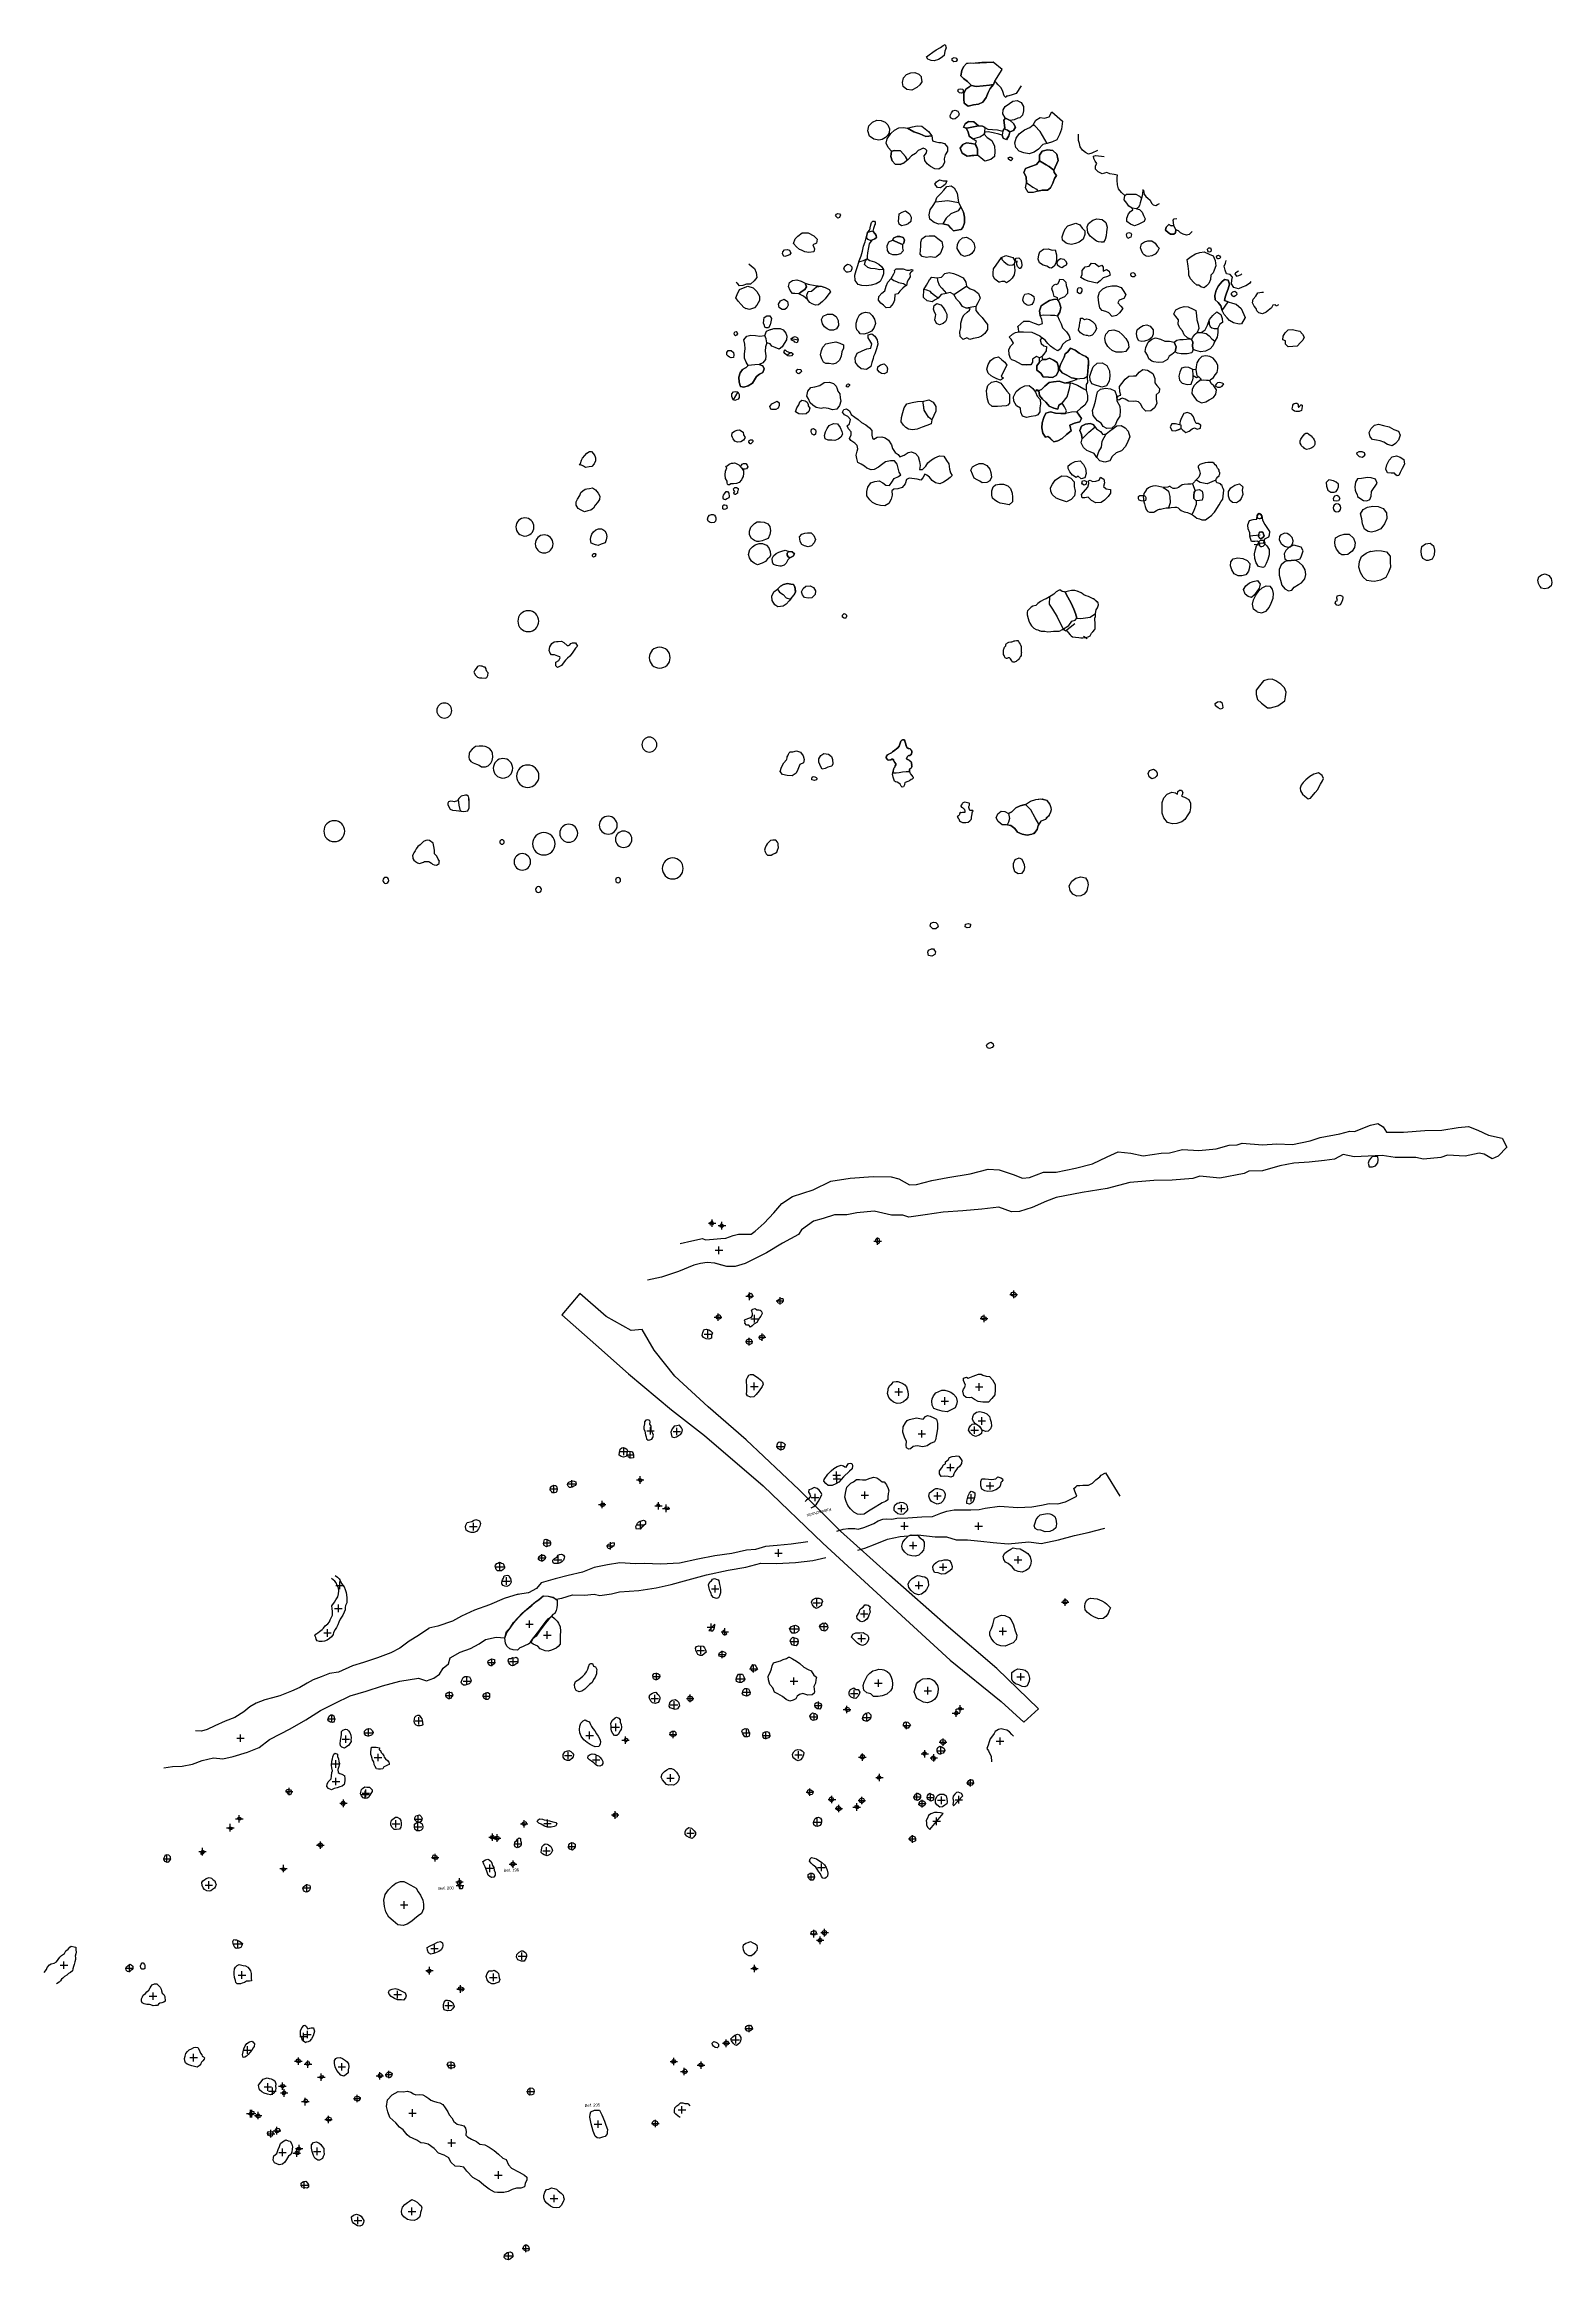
# Model space of a CAD drawing. Header units: metres. Extents: x 4462694 to 4462795, y 5794005 to 5794153.
import ezdxf

# ---------------------------------------------------------------- set-up
doc = ezdxf.new("R2010")
doc.units = ezdxf.units.M
doc.header["$PDMODE"] = 2
doc.header["$PDSIZE"] = 0.25
doc.linetypes.add('STRICHLINIE2', pattern=[9.525, 6.35, -3.175])
for name, color, linetype in [('Befunde', 7, 'Continuous'), ('Befunde Pl.1', 7, 'Continuous'), ('Kabelschacht', 150, 'Continuous')]:
    doc.layers.add(name, color=color, linetype=linetype)

msp = doc.modelspace()

# ---------------------------------------------------------------- linework, layer by layer
at = {"layer": 'Befunde'}
for points, elevation in [([(4462757.89, 5794151.82), (4462757.12, 5794151.78), (4462756.68, 5794151.75), (4462756.09, 5794151.72), (4462755.9, 5794151.51), (4462755.79, 5794151.25), (4462755.71, 5794150.9), (4462755.89, 5794150.73), (4462756.16, 5794150.53), (4462756.43, 5794150.26), (4462756.75, 5794150.19), (4462757.21, 5794150.24), (4462757.64, 5794150.28), (4462757.9, 5794150.32), (4462758, 5794150.54), (4462758.48, 5794151.31)], 52.21), ([(4462756.43, 5794150.26), (4462756.05, 5794150), (4462755.92, 5794149.72), (4462755.91, 5794149.35), (4462755.94, 5794149.07), (4462756.2, 5794148.88), (4462756.56, 5794148.95), (4462756.89, 5794149), (4462757.2, 5794149.13), (4462757.42, 5794149.44), (4462757.55, 5794149.79), (4462757.69, 5794150.05), (4462757.9, 5794150.32), (4462757.64, 5794150.28), (4462757.21, 5794150.24), (4462756.75, 5794150.19)], 51.85), ([(4462756.08, 5794147.41), (4462756.23, 5794147.42), (4462756.23, 5794147.42), (4462756.9, 5794147.55), (4462756.58, 5794147.82), (4462756.24, 5794147.84), (4462756.02, 5794147.7), (4462755.89, 5794147.47)], 51.78), ([(4462758.62, 5794147.36), (4462758.83, 5794147.26), (4462759, 5794147.15), (4462759.12, 5794147.2), (4462759.24, 5794147.25), (4462759.38, 5794147.46), (4462759.23, 5794147.71), (4462759.01, 5794147.91), (4462758.71, 5794148.08), (4462758.71, 5794148.08), (4462758.6, 5794147.94), (4462758.66, 5794147.43)], 51.8), ([(4462761.02, 5794147.17), (4462760.66, 5794147.56), (4462760.55, 5794147.63), (4462760.74, 5794147.94), (4462761.01, 5794148.11), (4462761.31, 5794148.06), (4462761.61, 5794148.16), (4462761.79, 5794148.5), (4462762.51, 5794147.88), (4462762.45, 5794147.33), (4462762.32, 5794146.98), (4462762.14, 5794146.62), (4462761.84, 5794146.5), (4462761.48, 5794146.37)], 51.82), ([(4462752.16, 5794147.41), (4462752.5, 5794147.49), (4462752.81, 5794147.55), (4462753.12, 5794147.53), (4462753.33, 5794147.35), (4462753.57, 5794147.17), (4462753.78, 5794146.88), (4462753.38, 5794146.85), (4462753.19, 5794146.93), (4462752.98, 5794147.02), (4462752.58, 5794147.15)], 51.69), ([(4462756.68, 5794146.34), (4462756.43, 5794146.37), (4462756.1, 5794146.42), (4462755.86, 5794146.32), (4462755.68, 5794146.06), (4462755.8, 5794145.74), (4462756.15, 5794145.53), (4462756.59, 5794145.58), (4462756.84, 5794145.59), (4462756.84, 5794145.8), (4462756.84, 5794146)], 51.77), ([(4462756.53, 5794146.68), (4462756.98, 5794146.83), (4462757.27, 5794147.01), (4462757.32, 5794147.14), (4462757.34, 5794147.44), (4462757.16, 5794147.54), (4462756.9, 5794147.55), (4462756.23, 5794147.42), (4462756.23, 5794147.42), (4462756.08, 5794147.41), (4462756.21, 5794147.15), (4462756.28, 5794146.87)], 51.79), ([(4462758.52, 5794147.2), (4462758.49, 5794146.94), (4462758.55, 5794146.73), (4462758.71, 5794146.66), (4462758.76, 5794146.68), (4462758.8, 5794146.69), (4462758.84, 5794146.76), (4462758.92, 5794146.88), (4462759, 5794147.15), (4462758.83, 5794147.26), (4462758.62, 5794147.36), (4462758.52, 5794147.2)], 51.8), ([(4462751.09, 5794145.86), (4462751.04, 5794145.51), (4462751.13, 5794145.23), (4462751.33, 5794144.99), (4462751.67, 5794144.98), (4462751.94, 5794145.08), (4462752.14, 5794145.26), (4462752.03, 5794145.52), (4462751.69, 5794145.89), (4462751.31, 5794145.91)], 51.69), ([(4462760.86, 5794143.2), (4462761.16, 5794143.27), (4462761.26, 5794143.25), (4462761.52, 5794143.25), (4462761.71, 5794143.41), (4462761.86, 5794143.72), (4462761.97, 5794144.04), (4462762.12, 5794144.25), (4462761.95, 5794144.44), (4462761.93, 5794144.59), (4462761.76, 5794144.73), (4462761.61, 5794144.85), (4462761.41, 5794144.95), (4462760.98, 5794145.21), (4462760.98, 5794145.21), (4462760.77, 5794144.98), (4462760.4, 5794144.85), (4462760.05, 5794144.7), (4462759.93, 5794144.44), (4462760.09, 5794144.15), (4462760.11, 5794143.76), (4462760.28, 5794143.63), (4462760.53, 5794143.45), (4462760.78, 5794143.33)], 51.72), ([(4462760.98, 5794145.21), (4462761.41, 5794144.95), (4462761.52, 5794144.9), (4462761.61, 5794144.85), (4462761.76, 5794144.73), (4462761.93, 5794144.59), (4462761.93, 5794144.59), (4462761.93, 5794144.59), (4462762.23, 5794145.25), (4462762.18, 5794145.47), (4462762.14, 5794145.66), (4462761.87, 5794145.92), (4462761.5, 5794145.95), (4462761.15, 5794145.86), (4462760.98, 5794145.59)], 51.72), ([(4462755.06, 5794141.67), (4462755.06, 5794141.67), (4462754.75, 5794141.39), (4462754.51, 5794141.01), (4462754.26, 5794140.99), (4462753.94, 5794141.1), (4462753.65, 5794141.32), (4462753.61, 5794141.62), (4462753.66, 5794141.94), (4462753.87, 5794142.23), (4462754.02, 5794142.48), (4462754.46, 5794142.53), (4462754.86, 5794142.58), (4462755.57, 5794142.43), (4462755.73, 5794142.14), (4462755.55, 5794141.89)], 51.74), ([(4462754.51, 5794141.01), (4462754.89, 5794140.93), (4462755.23, 5794140.54), (4462755.59, 5794140.6), (4462755.75, 5794140.63), (4462755.86, 5794140.77), (4462755.97, 5794141.07), (4462755.97, 5794141.46), (4462755.89, 5794141.79), (4462755.73, 5794142.14), (4462755.55, 5794141.89), (4462755.06, 5794141.67), (4462754.75, 5794141.39)], 51.74), ([(4462749.83, 5794140.52), (4462749.72, 5794140.5), (4462749.48, 5794140.43), (4462749.46, 5794140.35), (4462749.42, 5794140.17), (4462749.4, 5794140.1), (4462749.49, 5794139.98), (4462749.66, 5794139.92), (4462749.78, 5794139.91), (4462749.98, 5794140), (4462750.09, 5794140.1), (4462750.07, 5794140.23), (4462749.99, 5794140.35)], 51.83), ([(4462770.09, 5794140.62), (4462769.94, 5794140.9), (4462769.78, 5794140.88), (4462769.61, 5794140.96), (4462769.43, 5794140.78), (4462769.39, 5794140.58), (4462769.57, 5794140.43), (4462769.73, 5794140.32), (4462769.94, 5794140.31), (4462770.06, 5794140.42), (4462770.09, 5794140.62)], 51.64), ([(4462754.45, 5794136.71), (4462754.76, 5794136.35), (4462754.4, 5794136.28), (4462754.2, 5794136.04), (4462753.96, 5794136.23), (4462753.76, 5794136.37), (4462753.69, 5794136.48), (4462753.45, 5794136.58), (4462753.25, 5794136.63), (4462753.43, 5794136.92), (4462753.62, 5794137.27), (4462753.78, 5794137.44), (4462754.14, 5794137.41), (4462754.17, 5794137.23), (4462754.28, 5794136.92)], 51.74), ([(4462773.19, 5794135.23), (4462773.59, 5794135.8), (4462773.34, 5794135.89), (4462773.39, 5794136.11), (4462773.47, 5794136.39), (4462773.59, 5794136.66), (4462773.67, 5794136.99), (4462773.59, 5794137.25), (4462773.34, 5794137.29), (4462773.15, 5794137.13), (4462772.94, 5794136.86), (4462772.77, 5794136.57), (4462772.68, 5794136.22), (4462772.72, 5794135.93), (4462772.92, 5794135.75), (4462772.92, 5794135.75), (4462773.1, 5794135.54)], -0.01), ([(4462745.31, 5794137.05), (4462745.51, 5794136.98), (4462745.98, 5794136.89), (4462746.39, 5794136.85), (4462746.56, 5794136.78), (4462746.65, 5794136.75), (4462746.93, 5794136.63), (4462747.01, 5794136.47), (4462746.84, 5794136.25), (4462746.65, 5794136.01), (4462746.47, 5794135.82), (4462746.22, 5794135.61), (4462746.02, 5794135.58), (4462745.79, 5794135.67), (4462745.62, 5794135.75), (4462745.48, 5794135.96), (4462745.2, 5794136.17), (4462744.89, 5794136.33), (4462745.06, 5794136.47), (4462745.3, 5794136.63), (4462745.41, 5794136.81)], 51.89), ([(4462756.1, 5794136.85), (4462756.34, 5794136.68), (4462756.62, 5794136.57), (4462756.91, 5794136.36), (4462757, 5794136.05), (4462756.86, 5794135.73), (4462756.72, 5794135.49), (4462756.08, 5794135.37), (4462755.83, 5794135.49), (4462755.65, 5794135.75), (4462755.44, 5794135.97), (4462755.26, 5794136.28)], 51.72), ([(4462762.17, 5794134.86), (4462762.33, 5794135.11), (4462762.4, 5794135.43), (4462762.31, 5794135.74), (4462762.23, 5794135.88), (4462762.16, 5794135.98), (4462761.92, 5794135.95), (4462761.64, 5794135.89), (4462761.36, 5794135.72), (4462761.09, 5794135.53), (4462760.98, 5794135.19), (4462761.01, 5794134.88), (4462761.21, 5794134.93), (4462761.71, 5794134.91), (4462761.99, 5794134.91)], -0.01), ([(4462742.62, 5794133.56), (4462742.73, 5794133.83), (4462742.94, 5794133.93), (4462743.23, 5794134.02), (4462743.65, 5794134.02), (4462743.84, 5794133.92), (4462744.03, 5794133.71), (4462744.09, 5794133.51), (4462744.07, 5794133.26), (4462743.91, 5794133.01), (4462743.78, 5794132.8), (4462743.58, 5794132.63), (4462743.31, 5794132.76), (4462743.1, 5794132.83), (4462742.98, 5794133), (4462742.75, 5794133.06), (4462742.72, 5794133.34)], 51.87), ([(4462761, 5794133.53), (4462761.17, 5794133.38), (4462761.02, 5794133.27), (4462761.09, 5794133.01), (4462761.27, 5794132.87), (4462761.45, 5794132.81), (4462761.42, 5794132.53), (4462761.27, 5794132.3), (4462761.13, 5794132.15), (4462760.98, 5794132.05), (4462760.77, 5794132.14), (4462760.51, 5794131.98), (4462760.5, 5794131.76), (4462760.4, 5794131.59), (4462760.07, 5794131.59), (4462759.81, 5794131.6), (4462759.52, 5794131.75), (4462759.33, 5794131.87), (4462759.13, 5794131.93), (4462759.04, 5794132.01), (4462758.94, 5794132.28), (4462758.92, 5794132.61), (4462759.05, 5794132.87), (4462759.23, 5794133.05), (4462759.08, 5794133.3), (4462758.95, 5794133.45), (4462759.17, 5794133.63), (4462759.38, 5794133.76), (4462759.6, 5794133.8), (4462759.9, 5794133.8), (4462760.46, 5794133.78)], -0.01), ([(4462771.13, 5794133.28), (4462771.22, 5794133.45), (4462771.35, 5794133.61), (4462771.39, 5794133.66), (4462771.52, 5794133.75), (4462771.78, 5794133.76), (4462772.11, 5794133.68), (4462772.3, 5794133.53), (4462772.5, 5794133.33), (4462772.7, 5794133.17), (4462772.56, 5794132.86), (4462772.37, 5794132.65), (4462772.06, 5794132.51), (4462771.73, 5794132.47), (4462771.42, 5794132.56), (4462771.24, 5794132.62), (4462771.22, 5794132.71), (4462771.2, 5794132.84), (4462771.21, 5794133.12)], 51.49), ([(4462761.18, 5794131.94), (4462760.98, 5794131.77), (4462760.79, 5794131.53), (4462760.79, 5794131.23), (4462761.06, 5794131.04), (4462761.21, 5794130.78), (4462761.58, 5794130.76), (4462761.85, 5794130.74), (4462762.08, 5794130.89), (4462762.24, 5794131.17), (4462762.24, 5794131.43), (4462762.15, 5794131.74), (4462761.91, 5794131.9), (4462761.64, 5794132.03), (4462761.41, 5794131.94)], 51.61), ([(4462764.18, 5794130.83), (4462764.21, 5794131.16), (4462764.23, 5794131.44), (4462764.25, 5794131.8), (4462764.23, 5794132.01), (4462764.06, 5794132.15), (4462763.86, 5794132.24), (4462763.62, 5794132.37), (4462763.36, 5794132.58), (4462763.04, 5794132.7), (4462762.86, 5794132.45), (4462762.7, 5794132.33), (4462762.63, 5794132.11), (4462762.52, 5794131.89), (4462762.38, 5794131.61), (4462762.29, 5794131.32), (4462762.48, 5794131.06), (4462762.8, 5794130.91), (4462763.12, 5794130.73), (4462763.49, 5794130.66), (4462763.67, 5794130.67), (4462763.95, 5794130.71)], 51.6), ([(4462771.25, 5794130.87), (4462771.22, 5794131.29), (4462770.96, 5794131.42), (4462770.7, 5794131.44), (4462770.46, 5794131.38), (4462770.34, 5794131.1), (4462770.28, 5794130.84), (4462770.33, 5794130.56), (4462770.51, 5794130.36), (4462770.84, 5794130.27), (4462771.11, 5794130.3), (4462771.18, 5794130.5), (4462771.23, 5794130.6), (4462771.24, 5794130.71)], 51.51), ([(4462771.76, 5794130.66), (4462771.77, 5794130.57), (4462771.91, 5794130.58), (4462772.14, 5794130.57), (4462772.25, 5794130.57), (4462772.36, 5794130.52), (4462772.37, 5794130.6), (4462772.61, 5794130.74), (4462772.71, 5794130.92), (4462772.85, 5794131.09), (4462772.88, 5794131.34), (4462772.89, 5794131.57), (4462772.76, 5794131.81), (4462772.58, 5794132.03), (4462772.35, 5794132.15), (4462772.08, 5794132.19), (4462771.81, 5794132.14), (4462771.62, 5794131.95), (4462771.49, 5794131.72), (4462771.45, 5794131.46), (4462771.42, 5794131.26), (4462771.48, 5794130.89), (4462771.61, 5794130.8), (4462771.76, 5794130.66)], 51.49), ([(4462762.49, 5794129.03), (4462762.83, 5794129.45), (4462762.97, 5794130.02), (4462763.04, 5794130.37), (4462762.62, 5794130.39), (4462762.29, 5794130.5), (4462761.92, 5794130.46), (4462761.61, 5794130.42), (4462761.33, 5794130.16), (4462761.1, 5794129.95), (4462760.93, 5794129.85), (4462760.97, 5794129.54), (4462761.17, 5794129.29), (4462761.39, 5794129.1), (4462761.53, 5794128.95), (4462761.63, 5794128.83), (4462761.93, 5794128.69), (4462762.21, 5794128.64), (4462762.27, 5794128.89)], 51.52), ([(4462753.22, 5794129.17), (4462753.59, 5794129.25), (4462753.88, 5794129.1), (4462754.05, 5794128.81), (4462754.06, 5794128.5), (4462753.92, 5794128.2), (4462753.78, 5794127.92), (4462753.55, 5794128.09), (4462753.27, 5794128.56), (4462753.2, 5794129.05)], 51.68), ([(4462762.72, 5794128.33), (4462762.4, 5794128.35), (4462762.04, 5794128.36), (4462761.72, 5794128.45), (4462761.39, 5794128.37), (4462761.27, 5794128.08), (4462761.15, 5794127.72), (4462761.13, 5794127.39), (4462761.19, 5794127.02), (4462761.38, 5794126.75), (4462761.54, 5794126.81), (4462761.93, 5794126.44), (4462762.21, 5794126.51), (4462762.5, 5794126.68), (4462762.79, 5794126.94), (4462763.08, 5794127.19), (4462763, 5794127.57), (4462763.32, 5794127.69), (4462763.67, 5794127.78), (4462763.78, 5794128.01), (4462763.48, 5794128.46), (4462763.12, 5794128.43), (4462762.72, 5794128.33)], 51.52), ([(4462777.87, 5794128.76), (4462777.9, 5794128.85), (4462777.91, 5794128.9), (4462777.94, 5794128.96), (4462777.99, 5794129), (4462778.03, 5794129.01), (4462778.1, 5794129.03), (4462778.17, 5794129.03), (4462778.19, 5794129.02), (4462778.23, 5794128.98), (4462778.25, 5794128.93), (4462778.25, 5794128.86), (4462778.25, 5794128.81), (4462778.28, 5794128.77), (4462778.3, 5794128.77), (4462778.32, 5794128.79), (4462778.36, 5794128.83), (4462778.4, 5794128.88), (4462778.44, 5794128.92), (4462778.47, 5794128.93), (4462778.49, 5794128.92), (4462778.52, 5794128.89), (4462778.53, 5794128.8), (4462778.51, 5794128.67), (4462778.47, 5794128.55), (4462778.33, 5794128.48), (4462778.22, 5794128.47), (4462778.11, 5794128.47), (4462778.01, 5794128.5), (4462777.92, 5794128.57), (4462777.86, 5794128.64)], -0.01), ([(4462764.69, 5794127.44), (4462764.56, 5794127.61), (4462764.37, 5794127.68), (4462764.05, 5794127.62), (4462763.79, 5794127.5), (4462763.68, 5794127.2), (4462763.78, 5794126.94), (4462763.83, 5794126.64), (4462764.13, 5794126.96), (4462764.28, 5794127.09), (4462764.69, 5794127.44)], 51.44), ([(4462765.11, 5794126.1), (4462765.17, 5794126.5), (4462765.42, 5794126.98), (4462765.65, 5794127.15), (4462766.15, 5794127.51), (4462766.43, 5794127.55), (4462766.69, 5794127.38), (4462766.91, 5794127.15), (4462767, 5794126.78), (4462766.88, 5794126.46), (4462766.71, 5794126.14), (4462766.45, 5794125.85), (4462766.09, 5794125.72), (4462765.83, 5794125.47), (4462765.76, 5794125.33), (4462765.68, 5794125.19), (4462765.34, 5794125.09), (4462765.01, 5794125.17), (4462764.81, 5794125.4), (4462764.95, 5794125.81), (4462765.11, 5794126.1)], 51.44), ([(4462769.82, 5794127.21), (4462770.05, 5794127.19), (4462770.44, 5794127.33), (4462770.44, 5794127.56), (4462770.33, 5794127.59), (4462770.06, 5794127.66), (4462769.81, 5794127.66), (4462769.71, 5794127.44)], 51.44), ([(4462778.94, 5794126.98), (4462779.09, 5794126.88), (4462779.13, 5794126.85), (4462779.2, 5794126.77), (4462779.26, 5794126.69), (4462779.33, 5794126.58), (4462779.36, 5794126.48), (4462779.38, 5794126.37), (4462779.37, 5794126.27), (4462779.32, 5794126.19), (4462779.23, 5794126.09), (4462779.16, 5794126.04), (4462779.02, 5794125.97), (4462778.81, 5794125.94), (4462778.68, 5794126.01), (4462778.63, 5794126.06), (4462778.55, 5794126.11), (4462778.48, 5794126.18), (4462778.45, 5794126.25), (4462778.4, 5794126.35), (4462778.39, 5794126.43), (4462778.4, 5794126.52), (4462778.43, 5794126.63), (4462778.53, 5794126.76), (4462778.61, 5794126.87), (4462778.7, 5794126.98), (4462778.78, 5794127.03), (4462778.87, 5794127.02)], 51.24), ([(4462773.27, 5794123.03), (4462773.29, 5794123.22), (4462773.25, 5794123.34), (4462773.21, 5794123.42), (4462773.18, 5794123.53), (4462773.12, 5794123.58), (4462773.06, 5794123.64), (4462772.93, 5794123.68), (4462772.83, 5794123.72), (4462772.78, 5794123.81), (4462772.75, 5794123.88), (4462772.77, 5794123.95), (4462772.81, 5794124.01), (4462772.89, 5794124.1), (4462772.97, 5794124.18), (4462772.98, 5794124.23), (4462773.02, 5794124.32), (4462773.02, 5794124.39), (4462772.99, 5794124.45), (4462772.97, 5794124.55), (4462772.93, 5794124.62), (4462772.87, 5794124.7), (4462772.83, 5794124.78), (4462772.79, 5794124.84), (4462772.71, 5794124.92), (4462772.64, 5794125.01), (4462772.56, 5794125.06), (4462772.44, 5794125.07), (4462772.23, 5794125.07), (4462772.04, 5794125.04), (4462771.83, 5794124.98), (4462771.69, 5794124.93), (4462771.62, 5794124.86), (4462771.58, 5794124.82), (4462771.57, 5794124.76), (4462771.6, 5794124.7), (4462771.67, 5794124.51), (4462771.71, 5794124.34), (4462771.67, 5794124.21), (4462771.63, 5794124.09), (4462771.51, 5794123.97), (4462771.35, 5794123.82), (4462771.32, 5794123.78), (4462771.24, 5794123.69), (4462771.19, 5794123.64), (4462771.08, 5794123.62), (4462770.88, 5794123.61), (4462770.65, 5794123.59), (4462770.51, 5794123.57), (4462770.35, 5794123.46), (4462770.26, 5794123.4), (4462770.14, 5794123.36), (4462770.05, 5794123.34), (4462769.99, 5794123.33), (4462769.91, 5794123.34), (4462769.76, 5794123.42), (4462769.71, 5794123.47), (4462769.64, 5794123.46), (4462769.54, 5794123.43), (4462769.35, 5794123.4), (4462769.24, 5794123.39), (4462769.14, 5794123.42), (4462768.94, 5794123.46), (4462768.74, 5794123.51), (4462768.54, 5794123.49), (4462768.47, 5794123.47), (4462768.39, 5794123.44), (4462768.31, 5794123.4), (4462768.25, 5794123.37), (4462768.13, 5794123.26), (4462768.05, 5794123.15), (4462768.01, 5794123.08), (4462767.94, 5794123), (4462767.93, 5794122.85), (4462767.91, 5794122.76), (4462767.92, 5794122.7), (4462767.93, 5794122.56), (4462767.94, 5794122.44), (4462767.99, 5794122.3), (4462768.03, 5794122.13), (4462768.09, 5794121.99), (4462768.1, 5794121.93), (4462768.17, 5794121.85), (4462768.22, 5794121.79), (4462768.32, 5794121.75), (4462768.45, 5794121.75), (4462768.62, 5794121.76), (4462768.67, 5794121.79), (4462768.8, 5794121.86), (4462768.87, 5794121.9), (4462769, 5794121.95), (4462769.06, 5794121.96), (4462769.24, 5794121.99), (4462769.44, 5794122.04), (4462769.59, 5794122.05), (4462769.65, 5794122.05), (4462769.78, 5794122.06), (4462770.01, 5794122.09), (4462770.12, 5794122.09), (4462770.24, 5794122.05), (4462770.32, 5794121.96), (4462770.44, 5794121.86), (4462770.65, 5794121.77), (4462770.86, 5794121.72), (4462771.07, 5794121.63), (4462771.26, 5794121.53), (4462771.48, 5794121.35), (4462771.67, 5794121.3), (4462771.82, 5794121.23), (4462772.06, 5794121.23), (4462772.24, 5794121.38), (4462772.49, 5794121.54), (4462772.52, 5794121.59), (4462772.67, 5794121.75), (4462772.76, 5794121.88), (4462772.83, 5794121.99), (4462772.98, 5794122.24), (4462773.09, 5794122.44), (4462773.22, 5794122.62)], -0.01), ([(4462767.6, 5794122.71), (4462767.6, 5794122.8), (4462767.62, 5794122.83), (4462767.68, 5794122.87), (4462767.82, 5794122.87), (4462767.96, 5794122.87), (4462768.04, 5794122.82), (4462768.09, 5794122.72), (4462768.09, 5794122.65), (4462768.05, 5794122.52), (4462767.94, 5794122.49), (4462767.76, 5794122.51), (4462767.63, 5794122.56), (4462767.6, 5794122.64), (4462767.6, 5794122.71)], 51.4), ([(4462771.88, 5794122.94), (4462771.88, 5794122.75), (4462771.84, 5794122.56), (4462771.66, 5794122.52), (4462771.45, 5794122.5), (4462771.28, 5794122.67), (4462771.28, 5794122.87), (4462771.31, 5794123.09), (4462771.41, 5794123.23), (4462771.65, 5794123.26), (4462771.85, 5794123.16)], 51.31), ([(4462775.61, 5794121.64), (4462775.61, 5794121.64), (4462775.53, 5794121.56), (4462775.5, 5794121.48), (4462775.56, 5794121.34), (4462775.65, 5794121.33), (4462775.72, 5794121.33), (4462775.8, 5794121.36), (4462775.83, 5794121.51), (4462775.8, 5794121.58), (4462775.7, 5794121.64), (4462775.61, 5794121.64)], 51.28), ([(4462775.61, 5794121.64), (4462775.61, 5794121.64), (4462775.53, 5794121.56), (4462775.5, 5794121.48), (4462775.56, 5794121.34), (4462775.65, 5794121.33), (4462775.72, 5794121.33), (4462775.8, 5794121.36), (4462775.83, 5794121.51), (4462775.8, 5794121.58), (4462775.7, 5794121.64), (4462775.61, 5794121.64)], 51.28), ([(4462775.84, 5794120.44), (4462775.68, 5794120.42), (4462775.62, 5794120.35), (4462775.6, 5794120.24), (4462775.59, 5794120.14), (4462775.66, 5794120.05), (4462775.75, 5794120), (4462775.8, 5794120), (4462775.84, 5794120.01), (4462775.92, 5794120.07), (4462775.98, 5794120.17), (4462775.95, 5794120.28), (4462775.91, 5794120.37)], 51.28), ([(4462776.06, 5794119.69), (4462776.01, 5794119.8), (4462775.9, 5794119.86), (4462775.72, 5794119.85), (4462775.62, 5794119.76), (4462775.59, 5794119.65), (4462775.65, 5794119.54), (4462775.76, 5794119.46), (4462775.84, 5794119.46), (4462775.92, 5794119.48), (4462776.02, 5794119.58)], 51.23), ([(4462776.06, 5794119.69), (4462776.01, 5794119.8), (4462775.9, 5794119.86), (4462775.72, 5794119.85), (4462775.62, 5794119.76), (4462775.59, 5794119.65), (4462775.65, 5794119.54), (4462775.76, 5794119.46), (4462775.84, 5794119.46), (4462775.92, 5794119.48), (4462776.02, 5794119.58)], 51.23), ([(4462744.23, 5794119.12), (4462744.12, 5794119.02), (4462744.11, 5794118.88), (4462744.18, 5794118.76), (4462744.3, 5794118.7), (4462744.52, 5794118.8), (4462744.61, 5794118.97), (4462744.46, 5794119.1)], 51.74), ([(4462744.34, 5794115.93), (4462744.59, 5794116.23), (4462744.68, 5794116.43), (4462744.63, 5794116.77), (4462744.53, 5794116.91), (4462744.37, 5794116.95), (4462744.14, 5794116.99), (4462743.88, 5794116.92), (4462743.66, 5794116.8), (4462743.48, 5794116.61), (4462743.61, 5794116.41), (4462743.86, 5794116.24), (4462744.06, 5794116.03), (4462744.34, 5794115.93)], 51.77), ([(4462762.52, 5794113.92), (4462762.93, 5794114.19), (4462763.13, 5794114.46), (4462763.35, 5794114.53), (4462763.48, 5794114.68), (4462763.38, 5794114.99), (4462763.27, 5794115.26), (4462763.08, 5794115.67), (4462762.86, 5794116.08), (4462762.7, 5794116.41), (4462762.49, 5794116.45), (4462762.39, 5794116.53), (4462762.28, 5794116.54), (4462762.09, 5794116.42), (4462761.94, 5794116.27), (4462761.94, 5794116.27), (4462761.76, 5794116.16), (4462761.41, 5794115.97), (4462761.28, 5794115.92), (4462761.05, 5794115.78), (4462760.87, 5794115.65), (4462760.72, 5794115.52), (4462760.53, 5794115.46), (4462760.42, 5794115.41), (4462760.36, 5794115.34), (4462760.18, 5794115.16), (4462760.15, 5794115.08), (4462760.15, 5794114.89), (4462760.26, 5794114.49), (4462760.33, 5794114.33), (4462760.44, 5794114.15), (4462760.6, 5794114), (4462760.76, 5794113.92), (4462760.86, 5794113.88), (4462761.09, 5794113.81), (4462761.24, 5794113.79), (4462761.34, 5794113.79), (4462761.54, 5794113.76), (4462761.74, 5794113.77), (4462761.9, 5794113.79), (4462762.13, 5794113.8), (4462762.28, 5794113.81), (4462762.4, 5794113.84), (4462762.45, 5794113.89)], 51.55), ([(4462764.89, 5794115.7), (4462764.81, 5794115.77), (4462764.72, 5794115.85), (4462764.66, 5794115.91), (4462764.58, 5794115.97), (4462764.52, 5794115.99), (4462764.33, 5794116.07), (4462764.24, 5794116.11), (4462764.09, 5794116.15), (4462763.94, 5794116.22), (4462763.82, 5794116.32), (4462763.76, 5794116.36), (4462763.56, 5794116.45), (4462763.49, 5794116.48), (4462763.33, 5794116.51), (4462763.2, 5794116.51), (4462763.12, 5794116.51), (4462762.92, 5794116.47), (4462762.82, 5794116.45), (4462762.73, 5794116.42), (4462762.7, 5794116.41), (4462762.64, 5794116.42), (4462762.53, 5794116.44), (4462762.49, 5794116.45), (4462762.43, 5794116.5), (4462762.38, 5794116.53), (4462762.3, 5794116.53), (4462762.24, 5794116.52), (4462762.09, 5794116.42), (4462761.94, 5794116.27), (4462761.76, 5794116.16), (4462761.41, 5794115.97), (4462761.28, 5794115.92), (4462761.05, 5794115.78), (4462760.87, 5794115.65), (4462760.72, 5794115.52), (4462760.53, 5794115.46), (4462760.42, 5794115.41), (4462760.36, 5794115.34), (4462760.18, 5794115.16), (4462760.15, 5794115.08), (4462760.15, 5794114.89), (4462760.19, 5794114.72), (4462760.26, 5794114.49), (4462760.33, 5794114.33), (4462760.44, 5794114.15), (4462760.51, 5794114.09), (4462760.6, 5794114), (4462760.76, 5794113.92), (4462760.86, 5794113.88), (4462761, 5794113.83), (4462761.09, 5794113.81), (4462761.24, 5794113.79), (4462761.34, 5794113.79), (4462761.54, 5794113.76), (4462761.74, 5794113.77), (4462761.9, 5794113.79), (4462762.13, 5794113.8), (4462762.28, 5794113.81), (4462762.4, 5794113.84), (4462762.45, 5794113.89), (4462762.52, 5794113.92), (4462762.6, 5794113.91), (4462762.71, 5794113.85), (4462762.82, 5794113.8), (4462762.88, 5794113.71), (4462763.02, 5794113.55), (4462763.08, 5794113.48), (4462763.17, 5794113.43), (4462763.39, 5794113.39), (4462763.61, 5794113.37), (4462763.74, 5794113.36), (4462763.86, 5794113.36), (4462764.05, 5794113.37), (4462764.22, 5794113.43), (4462764.35, 5794113.49), (4462764.46, 5794113.66), (4462764.53, 5794113.75), (4462764.67, 5794113.91), (4462764.69, 5794113.98), (4462764.69, 5794114.16), (4462764.69, 5794114.36), (4462764.67, 5794114.56), (4462764.68, 5794114.68), (4462764.71, 5794114.79), (4462764.71, 5794114.99), (4462764.77, 5794115.23), (4462764.86, 5794115.35), (4462764.91, 5794115.55)], 51.55), ([(4462763.48, 5794114.68), (4462763.73, 5794114.64), (4462764.36, 5794114.74), (4462764.71, 5794114.99), (4462764.77, 5794115.23), (4462764.86, 5794115.35), (4462764.91, 5794115.55), (4462764.89, 5794115.7), (4462764.72, 5794115.85), (4462764.66, 5794115.91), (4462764.52, 5794115.99), (4462764.33, 5794116.07), (4462764.24, 5794116.11), (4462764.09, 5794116.15), (4462763.94, 5794116.22), (4462763.82, 5794116.32), (4462763.76, 5794116.36), (4462763.49, 5794116.48), (4462763.33, 5794116.51), (4462763.12, 5794116.51), (4462762.92, 5794116.47), (4462762.73, 5794116.42), (4462762.7, 5794116.41), (4462762.86, 5794116.08), (4462762.86, 5794116.08), (4462763.08, 5794115.67), (4462763.27, 5794115.26), (4462763.38, 5794114.99), (4462763.48, 5794114.68)], 51.55), ([(4462728.39, 5794112.97), (4462728.55, 5794113.08), (4462728.7, 5794113.1), (4462728.81, 5794113.12), (4462729.03, 5794113.13), (4462729.2, 5794113.04), (4462729.41, 5794112.84), (4462729.51, 5794112.84), (4462729.6, 5794112.89), (4462729.67, 5794112.98), (4462729.77, 5794113.03), (4462729.84, 5794113.03), (4462729.97, 5794113.03), (4462730.04, 5794112.92), (4462730.1, 5794112.8), (4462729.97, 5794112.66), (4462729.76, 5794112.32), (4462729.59, 5794112.14), (4462729.45, 5794112), (4462729.31, 5794111.86), (4462729.16, 5794111.67), (4462729.04, 5794111.51), (4462728.77, 5794111.38), (4462728.66, 5794111.48), (4462728.65, 5794111.6), (4462728.67, 5794111.73), (4462728.86, 5794111.85), (4462728.95, 5794112.01), (4462728.93, 5794112.09), (4462728.79, 5794112.14), (4462728.58, 5794112.21), (4462728.38, 5794112.22), (4462728.28, 5794112.33), (4462728.21, 5794112.52), (4462728.26, 5794112.76)], 52.72), ([(4462759.13, 5794111.82), (4462759.09, 5794111.89), (4462759.04, 5794111.96), (4462758.98, 5794112.01), (4462758.95, 5794112.03), (4462758.9, 5794112.02), (4462758.88, 5794112.02), (4462758.84, 5794111.99), (4462758.8, 5794111.97), (4462758.76, 5794111.97), (4462758.69, 5794112.01), (4462758.67, 5794112.06), (4462758.64, 5794112.11), (4462758.61, 5794112.17), (4462758.58, 5794112.25), (4462758.58, 5794112.33), (4462758.58, 5794112.39), (4462758.58, 5794112.47), (4462758.58, 5794112.56), (4462758.59, 5794112.59), (4462758.61, 5794112.67), (4462758.64, 5794112.73), (4462758.69, 5794112.77), (4462758.72, 5794112.83), (4462758.73, 5794112.9), (4462758.75, 5794112.96), (4462758.79, 5794112.98), (4462758.84, 5794113.02), (4462758.93, 5794113.06), (4462759.06, 5794113.09), (4462759.13, 5794113.09), (4462759.2, 5794113.12), (4462759.29, 5794113.16), (4462759.33, 5794113.16), (4462759.44, 5794113.18), (4462759.5, 5794113.18), (4462759.53, 5794113.17), (4462759.58, 5794113.1), (4462759.62, 5794113.02), (4462759.68, 5794112.94), (4462759.71, 5794112.88), (4462759.75, 5794112.77), (4462759.75, 5794112.68), (4462759.75, 5794112.62), (4462759.75, 5794112.51), (4462759.75, 5794112.48), (4462759.76, 5794112.41), (4462759.77, 5794112.36), (4462759.76, 5794112.31), (4462759.76, 5794112.26), (4462759.74, 5794112.18), (4462759.7, 5794112.11), (4462759.68, 5794112.08), (4462759.65, 5794111.99), (4462759.57, 5794111.91), (4462759.52, 5794111.86), (4462759.46, 5794111.82), (4462759.41, 5794111.78), (4462759.36, 5794111.75), (4462759.3, 5794111.72), (4462759.17, 5794111.74)], 51.49), ([(4462723.87, 5794111.4), (4462723.74, 5794111.47), (4462723.64, 5794111.47), (4462723.54, 5794111.49), (4462723.42, 5794111.43), (4462723.34, 5794111.3), (4462723.24, 5794111.2), (4462723.19, 5794111.07), (4462723.29, 5794110.86), (4462723.42, 5794110.73), (4462723.56, 5794110.69), (4462723.72, 5794110.69), (4462723.96, 5794110.65), (4462724.05, 5794110.7), (4462724.12, 5794110.85), (4462724.13, 5794111.01), (4462724.05, 5794111.1), (4462724, 5794111.21), (4462724, 5794111.29), (4462723.93, 5794111.39)], 52.72), ([(4462775.67, 5794110.14), (4462775.45, 5794109.85), (4462775.45, 5794109.56), (4462775.55, 5794109.23), (4462775.8, 5794109), (4462776.21, 5794108.68), (4462776.4, 5794108.68), (4462776.9, 5794108.82), (4462777.36, 5794109.14), (4462777.41, 5794109.42), (4462777.46, 5794109.73), (4462777.35, 5794110.01), (4462777.1, 5794110.27), (4462776.76, 5794110.48), (4462776.51, 5794110.59), (4462776.23, 5794110.57), (4462775.95, 5794110.48)], 51.17), ([(4462751.81, 5794103.39), (4462751.73, 5794103.44), (4462751.66, 5794103.57), (4462751.58, 5794103.64), (4462751.46, 5794103.71), (4462751.35, 5794103.73), (4462751.28, 5794103.79), (4462751.2, 5794104.05), (4462751.18, 5794104.15), (4462751.16, 5794104.23), (4462751.17, 5794104.34), (4462751.2, 5794104.45), (4462751.22, 5794104.53), (4462751.26, 5794104.66), (4462751.3, 5794104.72), (4462751.34, 5794104.8), (4462751.37, 5794104.87), (4462751.37, 5794104.94), (4462751.33, 5794105), (4462751.26, 5794105.11), (4462751.23, 5794105.14), (4462751.23, 5794105.22), (4462751.18, 5794105.25), (4462751.12, 5794105.25), (4462751.04, 5794105.21), (4462750.88, 5794105.19), (4462750.82, 5794105.2), (4462750.79, 5794105.26), (4462750.74, 5794105.33), (4462750.73, 5794105.4), (4462750.76, 5794105.46), (4462750.81, 5794105.53), (4462750.89, 5794105.58), (4462751.09, 5794105.67), (4462751.16, 5794105.73), (4462751.3, 5794105.85), (4462751.42, 5794105.94), (4462751.52, 5794106), (4462751.6, 5794106.12), (4462751.66, 5794106.32), (4462751.71, 5794106.45), (4462751.77, 5794106.51), (4462751.83, 5794106.54), (4462751.9, 5794106.55), (4462751.95, 5794106.55), (4462751.97, 5794106.5), (4462751.98, 5794106.46), (4462751.99, 5794106.38), (4462752.03, 5794106.31), (4462752.05, 5794106.25), (4462752.06, 5794106.16), (4462752.08, 5794106.09), (4462752.11, 5794106.04), (4462752.17, 5794105.99), (4462752.21, 5794105.97), (4462752.33, 5794105.93), (4462752.38, 5794105.89), (4462752.41, 5794105.85), (4462752.44, 5794105.8), (4462752.44, 5794105.74), (4462752.44, 5794105.68), (4462752.42, 5794105.65), (4462752.42, 5794105.59), (4462752.38, 5794105.55), (4462752.31, 5794105.5), (4462752.24, 5794105.5), (4462752.2, 5794105.47), (4462752.16, 5794105.43), (4462752.13, 5794105.39), (4462752.12, 5794105.37), (4462752.11, 5794105.33), (4462752.1, 5794105.28), (4462752.12, 5794105.24), (4462752.21, 5794105.2), (4462752.26, 5794105.18), (4462752.29, 5794105.15), (4462752.37, 5794105.1), (4462752.4, 5794105.07), (4462752.42, 5794105.03), (4462752.43, 5794104.97), (4462752.44, 5794104.9), (4462752.43, 5794104.87), (4462752.44, 5794104.81), (4462752.44, 5794104.77), (4462752.44, 5794104.73), (4462752.43, 5794104.69), (4462752.39, 5794104.67), (4462752.35, 5794104.63), (4462752.32, 5794104.61), (4462752.3, 5794104.57), (4462752.28, 5794104.54), (4462752.29, 5794104.49), (4462752.29, 5794104.46), (4462752.3, 5794104.42), (4462752.32, 5794104.36), (4462752.34, 5794104.28), (4462752.37, 5794104.24), (4462752.42, 5794104.18), (4462752.45, 5794104.16), (4462752.5, 5794104.1), (4462752.53, 5794104.05), (4462752.53, 5794103.98), (4462752.46, 5794103.92), (4462752.4, 5794103.89), (4462752.3, 5794103.8), (4462752.17, 5794103.75), (4462752.01, 5794103.7), (4462751.98, 5794103.68), (4462751.96, 5794103.58), (4462751.95, 5794103.53), (4462751.92, 5794103.44), (4462751.89, 5794103.41)], 51.45), ([(4462752.3, 5794104.42), (4462752.29, 5794104.49), (4462752.28, 5794104.54), (4462752.32, 5794104.61), (4462752.39, 5794104.67), (4462752.43, 5794104.69), (4462752.45, 5794104.74), (4462752.44, 5794104.79), (4462752.43, 5794104.87), (4462752.44, 5794104.9), (4462752.43, 5794104.94), (4462752.43, 5794104.99), (4462752.42, 5794105.03), (4462752.4, 5794105.07), (4462752.38, 5794105.09), (4462752.36, 5794105.11), (4462752.32, 5794105.13), (4462752.29, 5794105.15), (4462752.26, 5794105.18), (4462752.26, 5794105.18), (4462752.22, 5794105.2), (4462752.16, 5794105.22), (4462752.12, 5794105.24), (4462752.1, 5794105.28), (4462752.11, 5794105.33), (4462752.13, 5794105.39), (4462752.16, 5794105.43), (4462752.2, 5794105.47), (4462752.24, 5794105.5), (4462752.31, 5794105.5), (4462752.42, 5794105.59), (4462752.44, 5794105.74), (4462752.44, 5794105.8), (4462752.38, 5794105.89), (4462752.33, 5794105.93), (4462752.17, 5794105.99), (4462752.11, 5794106.04), (4462752.08, 5794106.09), (4462752.05, 5794106.19), (4462752.05, 5794106.25), (4462752.03, 5794106.29), (4462752.02, 5794106.33), (4462751.99, 5794106.38), (4462751.98, 5794106.46), (4462751.96, 5794106.52), (4462751.95, 5794106.55), (4462751.9, 5794106.55), (4462751.83, 5794106.54), (4462751.77, 5794106.51), (4462751.71, 5794106.45), (4462751.66, 5794106.32), (4462751.6, 5794106.12), (4462751.52, 5794106), (4462751.42, 5794105.94), (4462751.3, 5794105.85), (4462751.16, 5794105.73), (4462751.09, 5794105.67), (4462750.81, 5794105.53), (4462750.76, 5794105.46), (4462750.73, 5794105.4), (4462750.74, 5794105.33), (4462750.79, 5794105.26), (4462750.82, 5794105.2), (4462750.88, 5794105.19), (4462751.04, 5794105.21), (4462751.12, 5794105.25), (4462751.18, 5794105.25), (4462751.23, 5794105.22), (4462751.23, 5794105.14), (4462751.26, 5794105.11), (4462751.28, 5794105.08), (4462751.32, 5794105.02), (4462751.37, 5794104.94), (4462751.37, 5794104.87), (4462751.34, 5794104.8), (4462751.31, 5794104.75), (4462751.3, 5794104.72), (4462751.26, 5794104.66), (4462751.23, 5794104.58), (4462751.2, 5794104.45), (4462751.17, 5794104.34), (4462751.23, 5794104.33), (4462751.23, 5794104.33), (4462751.41, 5794104.34), (4462751.6, 5794104.35), (4462751.83, 5794104.41), (4462751.83, 5794104.41), (4462752.07, 5794104.42), (4462752.18, 5794104.42), (4462752.3, 5794104.42)], 51.45), ([(4462722.92, 5794105.75), (4462722.87, 5794105.62), (4462722.85, 5794105.38), (4462722.86, 5794105.26), (4462722.99, 5794105.09), (4462723.13, 5794105.01), (4462723.36, 5794104.92), (4462723.53, 5794104.85), (4462723.69, 5794104.74), (4462723.97, 5794104.74), (4462724.14, 5794104.8), (4462724.31, 5794104.98), (4462724.4, 5794105.16), (4462724.45, 5794105.39), (4462724.42, 5794105.64), (4462724.36, 5794105.8), (4462724.24, 5794105.96), (4462724, 5794106.07), (4462723.93, 5794106.1), (4462723.79, 5794106.11), (4462723.53, 5794106.11), (4462723.3, 5794106.09), (4462723.18, 5794106), (4462723.08, 5794105.91)], -0.01), ([(4462721.44, 5794102.3), (4462721.45, 5794102.23), (4462721.51, 5794102.06), (4462721.61, 5794101.91), (4462721.76, 5794101.85), (4462722.01, 5794101.82), (4462722.52, 5794101.75), (4462722.78, 5794101.8), (4462722.87, 5794101.99), (4462722.87, 5794102.29), (4462722.88, 5794102.58), (4462722.82, 5794102.76), (4462722.72, 5794102.84), (4462722.62, 5794102.85), (4462722.33, 5794102.78), (4462722.17, 5794102.63), (4462722.08, 5794102.47), (4462721.87, 5794102.41), (4462721.77, 5794102.43), (4462721.63, 5794102.44), (4462721.5, 5794102.41), (4462721.44, 5794102.3)], 52.72), ([(4462722.13, 5794102.55), (4462722.17, 5794102.18), (4462722.27, 5794101.79), (4462722.52, 5794101.75), (4462722.78, 5794101.8), (4462722.87, 5794101.99), (4462722.87, 5794102.29), (4462722.87, 5794102.29), (4462722.85, 5794102.67), (4462722.82, 5794102.76), (4462722.72, 5794102.84), (4462722.62, 5794102.85), (4462722.33, 5794102.78), (4462722.17, 5794102.63)], 52.72), ([(4462756.22, 5794101.04), (4462756.33, 5794101.13), (4462756.36, 5794101.18), (4462756.4, 5794101.23), (4462756.43, 5794101.29), (4462756.43, 5794101.38), (4462756.45, 5794101.48), (4462756.47, 5794101.59), (4462756.47, 5794101.66), (4462756.49, 5794101.73), (4462756.55, 5794101.79), (4462756.53, 5794101.83), (4462756.49, 5794101.82), (4462756.45, 5794101.82), (4462756.39, 5794101.81), (4462756.33, 5794101.83), (4462756.29, 5794101.89), (4462756.27, 5794101.96), (4462756.26, 5794102.02), (4462756.26, 5794102.08), (4462756.29, 5794102.17), (4462756.29, 5794102.21), (4462756.3, 5794102.28), (4462756.27, 5794102.32), (4462756.17, 5794102.33), (4462756.08, 5794102.35), (4462755.97, 5794102.37), (4462755.92, 5794102.36), (4462755.84, 5794102.32), (4462755.81, 5794102.26), (4462755.74, 5794102.18), (4462755.72, 5794102.14), (4462755.73, 5794102.1), (4462755.77, 5794102.05), (4462755.83, 5794102.02), (4462755.87, 5794101.98), (4462755.94, 5794101.93), (4462755.97, 5794101.88), (4462755.98, 5794101.77), (4462755.98, 5794101.68), (4462755.89, 5794101.68), (4462755.82, 5794101.68), (4462755.75, 5794101.67), (4462755.7, 5794101.68), (4462755.68, 5794101.68), (4462755.66, 5794101.66), (4462755.65, 5794101.63), (4462755.64, 5794101.6), (4462755.63, 5794101.56), (4462755.61, 5794101.52), (4462755.57, 5794101.47), (4462755.49, 5794101.43), (4462755.48, 5794101.4), (4462755.52, 5794101.37), (4462755.52, 5794101.34), (4462755.58, 5794101.26), (4462755.61, 5794101.19), (4462755.64, 5794101.13), (4462755.7, 5794101.09), (4462755.82, 5794101.03), (4462755.97, 5794101.02), (4462756.06, 5794101.02)], -0.01), ([(4462758.9, 5794101.62), (4462758.96, 5794101.29), (4462758.91, 5794101.04), (4462758.83, 5794100.91), (4462758.84, 5794100.86), (4462759.07, 5794100.83), (4462759.32, 5794100.62), (4462759.5, 5794100.38), (4462759.82, 5794100.23), (4462760.15, 5794100.17), (4462760.47, 5794100.24), (4462760.67, 5794100.36), (4462760.81, 5794100.55), (4462760.89, 5794100.82), (4462760.94, 5794100.9), (4462760.68, 5794101.34), (4462760.39, 5794101.86), (4462760.05, 5794102.23), (4462759.93, 5794102.2), (4462759.68, 5794102.14), (4462759.39, 5794102.01), (4462759.13, 5794101.74), (4462759, 5794101.67)], 51.31), ([(4462760.05, 5794102.23), (4462760.38, 5794102.44), (4462760.73, 5794102.56), (4462761.03, 5794102.59), (4462761.03, 5794102.59), (4462761.44, 5794102.52), (4462761.58, 5794102.35), (4462761.67, 5794102.23), (4462761.73, 5794102.03), (4462761.75, 5794101.86), (4462761.7, 5794101.71), (4462761.61, 5794101.51), (4462761.58, 5794101.45), (4462761.43, 5794101.3), (4462761.37, 5794101.23), (4462761.07, 5794101.11), (4462760.94, 5794100.9), (4462760.68, 5794101.34), (4462760.39, 5794101.86), (4462760.05, 5794102.23)], 51.24), ([(4462720.81, 5794098.24), (4462720.86, 5794098.28), (4462720.87, 5794098.37), (4462720.88, 5794098.44), (4462720.85, 5794098.51), (4462720.8, 5794098.57), (4462720.7, 5794098.76), (4462720.56, 5794098.93), (4462720.56, 5794099.18), (4462720.51, 5794099.42), (4462720.47, 5794099.63), (4462720.23, 5794099.81), (4462720.12, 5794099.84), (4462719.98, 5794099.82), (4462719.82, 5794099.76), (4462719.76, 5794099.69), (4462719.6, 5794099.53), (4462719.43, 5794099.41), (4462719.34, 5794099.26), (4462719.26, 5794099.12), (4462719.18, 5794098.99), (4462719.14, 5794098.9), (4462719.09, 5794098.8), (4462719.1, 5794098.69), (4462719.1, 5794098.62), (4462719.17, 5794098.51), (4462719.29, 5794098.41), (4462719.42, 5794098.32), (4462719.56, 5794098.29), (4462719.81, 5794098.37), (4462719.88, 5794098.41), (4462720, 5794098.41), (4462720.17, 5794098.41), (4462720.24, 5794098.37), (4462720.36, 5794098.3), (4462720.43, 5794098.23), (4462720.54, 5794098.19), (4462720.68, 5794098.16), (4462720.81, 5794098.24)], 52.72)]:
    msp.add_lwpolyline(points, close=True, dxfattribs=dict(at, elevation=elevation))
for points, elevation in [([(4462752.16, 5794147.41), (4462752.58, 5794147.15), (4462752.98, 5794147.02), (4462753.38, 5794146.85), (4462753.78, 5794146.88)], 51.7), ([(4462756.68, 5794146.34), (4462756.75, 5794146.24), (4462756.84, 5794146), (4462756.84, 5794145.8), (4462756.84, 5794145.59)], 51.77), ([(4462751.09, 5794145.86), (4462751.31, 5794145.91), (4462751.69, 5794145.89), (4462752.03, 5794145.52), (4462752.03, 5794145.52), (4462752.14, 5794145.26)], 51.71), ([(4462760.98, 5794145.21), (4462760.98, 5794145.21), (4462761.41, 5794144.95), (4462761.61, 5794144.85), (4462761.93, 5794144.59)], 51.8), ([(4462766.67, 5794142.9), (4462766.78, 5794143), (4462767.03, 5794143), (4462767.19, 5794143), (4462767.41, 5794143), (4462767.65, 5794142.85), (4462767.78, 5794142.72)], 51.61), ([(4462767.45, 5794142.02), (4462767.17, 5794142.05)], 51.58), ([(4462751.83, 5794139.63), (4462751.92, 5794139.72), (4462751.92, 5794139.72), (4462751.95, 5794139.95), (4462751.86, 5794140.09), (4462751.64, 5794140.17), (4462751.47, 5794140.17), (4462751.25, 5794140.07), (4462751.16, 5794139.92)], 51.79), ([(4462751.16, 5794139.92), (4462751.25, 5794140.07), (4462751.47, 5794140.17), (4462751.64, 5794140.17), (4462751.86, 5794140.09), (4462751.95, 5794139.95), (4462751.92, 5794139.72), (4462751.83, 5794139.63), (4462751.83, 5794139.63), (4462751.16, 5794139.92)], 51.79), ([(4462758.44, 5794138.77), (4462758.45, 5794138.71), (4462758.46, 5794138.62), (4462758.6, 5794138.49), (4462758.83, 5794138.29), (4462758.96, 5794138.25), (4462759.19, 5794138.28), (4462759.29, 5794138.34)], 51.73), ([(4462749.47, 5794138.68), (4462749.2, 5794138.53), (4462748.89, 5794138.44)], 51.78), ([(4462750.55, 5794137.96), (4462750.31, 5794137.93), (4462750, 5794138.01), (4462749.71, 5794138.03), (4462749.5, 5794138.1), (4462749.28, 5794138.29), (4462749.35, 5794138.53), (4462749.47, 5794138.68)], 51.78), ([(4462751.07, 5794137.36), (4462751.24, 5794137.22), (4462751.42, 5794137.16), (4462751.56, 5794137.09), (4462751.88, 5794137.03), (4462752.09, 5794136.9)], 51.78), ([(4462772.3, 5794134.48), (4462772.3, 5794134.31), (4462772.37, 5794134.15), (4462772.48, 5794134.07), (4462772.65, 5794134.01), (4462772.89, 5794134.01)], 51.57), ([(4462744.38, 5794133.36), (4462744.85, 5794133.26)], 51.93), ([(4462771.78, 5794133.76), (4462772.11, 5794133.68), (4462772.3, 5794133.53), (4462772.5, 5794133.33), (4462772.7, 5794133.17)], 51.56), ([(4462741.52, 5794131.55), (4462741.37, 5794131.41), (4462741.14, 5794131.28), (4462740.97, 5794131.05), (4462740.89, 5794130.76), (4462740.91, 5794130.43), (4462740.99, 5794130.14), (4462741.23, 5794130.09), (4462741.5, 5794130.2), (4462741.79, 5794130.36), (4462741.94, 5794130.58), (4462742.07, 5794130.82), (4462742.27, 5794130.97), (4462742.49, 5794131.08), (4462742.58, 5794131.33), (4462742.48, 5794131.53), (4462742.25, 5794131.62), (4462741.96, 5794131.59), (4462741.52, 5794131.55)], 51.87), ([(4462744.1, 5794132.24), (4462744.34, 5794132.41)], 51.83), ([(4462762.62, 5794130.39), (4462763.15, 5794130.37), (4462763.52, 5794130.24), (4462763.93, 5794130), (4462764.09, 5794129.89)], 51.56), ([(4462740.82, 5794129.78), (4462740.5, 5794129.26)], 51.73), ([(4462753.78, 5794127.92), (4462753.55, 5794128.09), (4462753.42, 5794128.32), (4462753.27, 5794128.56), (4462753.24, 5794128.77), (4462753.2, 5794129.05), (4462753.22, 5794129.17)], 51.68), ([(4462772.75, 5794123.88), (4462772.49, 5794123.77), (4462772.17, 5794123.65), (4462772.05, 5794123.67), (4462771.72, 5794123.74), (4462771.43, 5794123.91)], -0.01), ([(4462769.24, 5794123.39), (4462769.46, 5794123.27), (4462769.6, 5794123.15), (4462769.68, 5794122.79), (4462769.7, 5794122.38), (4462769.59, 5794122.05)], -0.01), ([(4462771.2, 5794123.64), (4462771.37, 5794123.17), (4462771.31, 5794123.09), (4462771.28, 5794122.87), (4462771.28, 5794122.67), (4462771.45, 5794122.5), (4462771.45, 5794122.27), (4462771.29, 5794121.87), (4462771.16, 5794121.58)], -0.01), ([(4462774.98, 5794120.18), (4462775.71, 5794120.23)], -0.01), ([(4462775.32, 5794119.59), (4462775.71, 5794119.64)], -0.01), ([(4462744.3, 5794118.7), (4462744.18, 5794118.76), (4462744.11, 5794118.88), (4462744.12, 5794119.02), (4462744.23, 5794119.12)], 51.78), ([(4462743.48, 5794116.61), (4462743.61, 5794116.41), (4462743.86, 5794116.24), (4462744.06, 5794116.03), (4462744.34, 5794115.93)], 51.77), ([(4462761.64, 5794116.09), (4462761.62, 5794115.61), (4462761.85, 5794115.28), (4462762.15, 5794114.75), (4462762.55, 5794113.93)], 51.55), ([(4462762.72, 5794113.83), (4462763.34, 5794114.31)], -0.01), ([(4462764.17, 5794113.29), (4462763.91, 5794113.45)], -0.01)]:
    msp.add_lwpolyline(points, dxfattribs=dict(at, elevation=elevation))
for points in [[(4462725.99, 5794120.76, 1), (4462727.2, 5794120.76, 1)], [(4462780.59, 5794122.04, 1), (4462781.11, 5794122.04, 1)], [(4462727.28, 5794119.63, 1), (4462728.48, 5794119.63, 1)], [(4462727.52, 5794114.47, 1), (4462726.12, 5794114.47, 1)], [(4462736.3, 5794112.03, 1), (4462734.9, 5794112.03, 1)], [(4462721.71, 5794108.5, 1), (4462720.71, 5794108.5, 1)], [(4462735.41, 5794106.22, 1), (4462734.41, 5794106.22, 1)], [(4462725.78, 5794104.64, 1), (4462724.48, 5794104.64, 1)], [(4462726.03, 5794104.11, 1), (4462727.53, 5794104.11, 1)], [(4462714.56, 5794100.44, 1), (4462713.16, 5794100.44, 1)], [(4462727.11, 5794099.6, 1), (4462728.61, 5794099.6, 1)], [(4462728.92, 5794100.3, 1), (4462730.12, 5794100.3, 1)], [(4462732.76, 5794100.84, 1), (4462731.56, 5794100.84, 1)], [(4462733.74, 5794099.9, 1), (4462732.64, 5794099.9, 1)], [(4462724.91, 5794099.72, 1), (4462725.21, 5794099.72, 1)], [(4462725.87, 5794098.39, 1), (4462726.97, 5794098.39, 1)], [(4462717.5, 5794097.15, 1), (4462717.1, 5794097.15, 1)], [(4462732.65, 5794097.17, 1), (4462732.99, 5794097.17, 1)], [(4462735.77, 5794097.95, 1), (4462737.17, 5794097.95, 1)], [(4462727.7, 5794096.54, 1), (4462727.3, 5794096.54, 1)]]:
    msp.add_lwpolyline(points, format="xyb", close=True, dxfattribs=at)
for points in [[(4462754.67, 5794153, 51.91), (4462754.73, 5794152.76, 51.89), (4462754.66, 5794152.54, 51.89), (4462754.61, 5794152.25, 51.85), (4462754.4, 5794152.1, 51.86), (4462754.22, 5794151.99, 51.87), (4462753.93, 5794151.91, 51.85), (4462753.74, 5794151.93, 51.86), (4462753.52, 5794152.01, 51.87), (4462753.43, 5794152.17, 51.89), (4462753.61, 5794152.3, 51.89), (4462753.84, 5794152.47, 51.9), (4462754.07, 5794152.63, 51.9), (4462754.36, 5794152.78, 51.9), (4462754.54, 5794152.92, 51.9)], [(4462755.38, 5794151.86, 51.83), (4462755.25, 5794151.84, 51.83), (4462755.13, 5794151.92, 51.85), (4462755.14, 5794152.05, 51.85), (4462755.27, 5794152.13, 51.86), (4462755.43, 5794152.07, 51.85), (4462755.48, 5794151.96, 51.83), (4462755.41, 5794151.85, 51.83)], [(4462753.08, 5794150.78, 51.83), (4462753.12, 5794150.49, 51.83), (4462752.97, 5794150.3, 51.83), (4462752.79, 5794150.11, 51.84), (4462752.45, 5794149.93, 51.81), (4462752.11, 5794149.99, 51.81), (4462751.87, 5794150.18, 51.81), (4462751.83, 5794150.45, 51.81), (4462751.9, 5794150.76, 51.86), (4462752.08, 5794150.98, 51.85), (4462752.38, 5794151.1, 51.87), (4462752.65, 5794151.13, 51.88), (4462752.91, 5794151.02, 51.87), (4462753.06, 5794150.86, 51.84)], [(4462755.76, 5794149.75, 51.82), (4462755.62, 5794149.76, 51.82), (4462755.51, 5794149.88, 51.8), (4462755.57, 5794150, 51.82), (4462755.7, 5794150.03, 51.82), (4462755.85, 5794150, 51.82), (4462755.9, 5794149.87, 51.85), (4462755.84, 5794149.76, 51.85)], [(4462759.53, 5794148.07, 51.8), (4462759.29, 5794147.96, 51.79), (4462759.01, 5794147.91, 51.79), (4462758.71, 5794148.08, 51.8), (4462758.69, 5794148.1, 51.79), (4462758.53, 5794148.37, 51.78), (4462758.54, 5794148.62, 51.78), (4462758.69, 5794148.84, 51.78), (4462758.96, 5794149.04, 51.78), (4462759.19, 5794149.21, 51.82), (4462759.48, 5794149.26, 51.82), (4462759.75, 5794149.11, 51.8), (4462759.91, 5794148.84, 51.8), (4462759.9, 5794148.56, 51.81), (4462759.84, 5794148.28, 51.77), (4462759.67, 5794148.09, 51.79)], [(4462759.53, 5794148.07, 51.8), (4462759.29, 5794147.96, 51.79), (4462759.01, 5794147.91, 51.79), (4462758.71, 5794148.08, 51.8), (4462758.69, 5794148.1, 51.79), (4462758.53, 5794148.37, 51.78), (4462758.54, 5794148.62, 51.78), (4462758.69, 5794148.84, 51.78), (4462758.96, 5794149.04, 51.78), (4462759.19, 5794149.21, 51.82), (4462759.48, 5794149.26, 51.82), (4462759.75, 5794149.11, 51.8), (4462759.91, 5794148.84, 51.8), (4462759.9, 5794148.56, 51.81), (4462759.84, 5794148.28, 51.77), (4462759.67, 5794148.09, 51.79)], [(4462750.68, 5794146.77, 51.7), (4462750.46, 5794146.65, 51.7), (4462750.23, 5794146.6, 51.7), (4462749.91, 5794146.66, 51.73), (4462749.62, 5794146.87, 51.73), (4462749.51, 5794147.22, 51.73), (4462749.58, 5794147.56, 51.74), (4462749.81, 5794147.8, 51.77), (4462750.1, 5794147.94, 51.76), (4462750.4, 5794147.91, 51.74), (4462750.66, 5794147.81, 51.73), (4462750.84, 5794147.62, 51.73), (4462750.96, 5794147.36, 51.67), (4462750.94, 5794147.09, 51.69), (4462750.81, 5794146.92, 51.7)], [(4462755.35, 5794148.02, 51.79), (4462755.2, 5794148, 51.8), (4462755.02, 5794148.09, 51.79), (4462755.01, 5794148.24, 51.81), (4462755.09, 5794148.43, 51.81), (4462755.18, 5794148.57, 51.79), (4462755.34, 5794148.6, 51.77), (4462755.52, 5794148.54, 51.79), (4462755.6, 5794148.36, 51.79), (4462755.56, 5794148.22, 51.78), (4462755.45, 5794148.11, 51.82)], [(4462759.01, 5794147.91, 51.79), (4462759.23, 5794147.71, 51.78), (4462759.38, 5794147.46, 51.81), (4462759.24, 5794147.25, 51.8), (4462759, 5794147.15, 51.8), (4462758.92, 5794146.88, 51.8), (4462758.76, 5794146.63, 51.8), (4462758.55, 5794146.73, 51.8), (4462758.49, 5794146.94, 51.8), (4462758.26, 5794146.99, 51.8), (4462757.88, 5794147.1, 51.8), (4462757.55, 5794147.16, 51.8), (4462757.32, 5794147.14, 51.78), (4462757.27, 5794147.01, 51.79), (4462757.48, 5794146.78, 51.8), (4462757.79, 5794146.57, 51.79), (4462757.96, 5794146.2, 51.79), (4462757.98, 5794145.85, 51.8), (4462757.97, 5794145.52, 51.81), (4462757.72, 5794145.3, 51.82), (4462757.32, 5794145.2, 51.8), (4462757.05, 5794145.42, 51.77), (4462756.84, 5794145.59, 51.76), (4462756.45, 5794145.57, 51.77), (4462756.15, 5794145.53, 51.77), (4462755.8, 5794145.74, 51.78), (4462755.68, 5794146.06, 51.76), (4462755.86, 5794146.32, 51.78), (4462756.1, 5794146.42, 51.79), (4462756.43, 5794146.37, 51.79), (4462756.68, 5794146.34, 51.77), (4462756.76, 5794146.52, 51.8), (4462756.53, 5794146.68, 51.79), (4462756.28, 5794146.87, 51.79), (4462756.21, 5794147.15, 51.8), (4462756.08, 5794147.41, 51.8), (4462755.89, 5794147.47, 51.8), (4462756.02, 5794147.7, 51.8), (4462756.24, 5794147.84, 51.79), (4462756.58, 5794147.82, 51.79), (4462756.9, 5794147.55, 51.78), (4462757.16, 5794147.54, 51.75), (4462757.52, 5794147.33, 51.77), (4462757.84, 5794147.32, 51.78), (4462758.18, 5794147.28, 51.8), (4462758.52, 5794147.2, 51.8), (4462758.66, 5794147.43, 51.81), (4462758.6, 5794147.94, 51.8), (4462758.71, 5794148.08, 51.79)], [(4462754.38, 5794146.44, 51.73), (4462754.63, 5794146.37, 51.75), (4462754.82, 5794146.14, 51.7), (4462754.82, 5794145.86, 51.72), (4462754.67, 5794145.63, 51.73), (4462754.61, 5794145.36, 51.72), (4462754.62, 5794145.14, 51.72), (4462754.49, 5794144.84, 51.71), (4462754.24, 5794144.66, 51.68), (4462753.99, 5794144.69, 51.67), (4462753.7, 5794144.85, 51.7), (4462753.47, 5794145.01, 51.7), (4462753.32, 5794145.25, 51.7), (4462753.28, 5794145.55, 51.71), (4462753.42, 5794145.76, 51.69), (4462753.44, 5794145.9, 51.69), (4462753.35, 5794146.01, 51.71), (4462753.21, 5794146.06, 51.69), (4462753.03, 5794145.97, 51.66), (4462752.87, 5794145.91, 51.65), (4462752.69, 5794145.7, 51.69), (4462752.42, 5794145.56, 51.7), (4462752.21, 5794145.31, 51.73), (4462751.94, 5794145.08, 51.71), (4462751.67, 5794144.98, 51.71), (4462751.33, 5794144.99, 51.71), (4462751.13, 5794145.23, 51.7), (4462751.04, 5794145.51, 51.71), (4462751.09, 5794145.86, 51.71), (4462750.86, 5794146.12, 51.71), (4462750.73, 5794146.41, 51.69), (4462750.79, 5794146.68, 51.69), (4462751.04, 5794147.04, 51.69), (4462751.28, 5794147.27, 51.68), (4462751.57, 5794147.43, 51.68), (4462751.89, 5794147.45, 51.68), (4462752.16, 5794147.41, 51.7), (4462752.5, 5794147.49, 51.71), (4462752.81, 5794147.55, 51.71), (4462753.12, 5794147.53, 51.73), (4462753.33, 5794147.35, 51.73), (4462753.57, 5794147.17, 51.73), (4462753.78, 5794146.88, 51.7), (4462753.83, 5794146.55, 51.71), (4462754.04, 5794146.48, 51.72), (4462754.26, 5794146.45, 51.73)], [(4462759.07, 5794145.23, 51.81), (4462758.99, 5794145.27, 51.8), (4462758.9, 5794145.33, 51.8), (4462758.89, 5794145.42, 51.81), (4462758.97, 5794145.47, 51.79), (4462759.07, 5794145.47, 51.81), (4462759.17, 5794145.39, 51.82), (4462759.14, 5794145.31, 51.82), (4462759.1, 5794145.26, 51.82)], [(4462761.16, 5794143.27, 51.75), (4462760.86, 5794143.2, 51.72), (4462760.56, 5794143.1, 51.74), (4462760.21, 5794143.1, 51.79), (4462760.03, 5794143.41, 51.8), (4462760.11, 5794143.76, 51.8), (4462760.09, 5794144.15, 51.77), (4462759.93, 5794144.44, 51.82), (4462760.05, 5794144.7, 51.82), (4462760.4, 5794144.85, 51.81), (4462760.77, 5794144.98, 51.81), (4462760.98, 5794145.21, 51.8), (4462760.98, 5794145.59, 51.8), (4462761.15, 5794145.86, 51.81), (4462761.5, 5794145.95, 51.82), (4462761.87, 5794145.92, 51.79), (4462762.14, 5794145.66, 51.8), (4462762.23, 5794145.25, 51.78), (4462761.93, 5794144.59, 51.78), (4462761.93, 5794144.59, 51.78), (4462761.95, 5794144.44, 51.77), (4462762.12, 5794144.25, 51.75), (4462761.97, 5794144.04, 51.75), (4462761.86, 5794143.72, 51.77), (4462761.71, 5794143.41, 51.77), (4462761.52, 5794143.25, 51.78), (4462761.26, 5794143.25, 51.77)], [(4462755.75, 5794140.63, 51.7), (4462755.23, 5794140.54, 51.7), (4462755.05, 5794140.73, 51.72), (4462754.89, 5794140.93, 51.74), (4462754.51, 5794141.01, 51.74), (4462754.26, 5794140.99, 51.74), (4462753.94, 5794141.1, 51.72), (4462753.65, 5794141.32, 51.73), (4462753.61, 5794141.62, 51.74), (4462753.66, 5794141.94, 51.74), (4462753.87, 5794142.23, 51.76), (4462754.02, 5794142.48, 51.78), (4462754.12, 5794142.78, 51.79), (4462754.39, 5794143.03, 51.75), (4462754.59, 5794143.27, 51.72), (4462754.78, 5794143.51, 51.72), (4462755.07, 5794143.56, 51.74), (4462755.28, 5794143.41, 51.72), (4462755.48, 5794143.07, 51.74), (4462755.51, 5794142.74, 51.73), (4462755.57, 5794142.43, 51.72), (4462755.73, 5794142.14, 51.75), (4462755.89, 5794141.79, 51.76), (4462755.97, 5794141.46, 51.74), (4462755.97, 5794141.07, 51.73), (4462755.86, 5794140.77, 51.74)], [(4462754.78, 5794143.89, 51.69), (4462754.69, 5794143.66, 51.72), (4462754.56, 5794143.55, 51.73), (4462754.36, 5794143.42, 51.69), (4462754.15, 5794143.44, 51.71), (4462753.99, 5794143.65, 51.69), (4462754.1, 5794143.82, 51.66), (4462754.3, 5794143.95, 51.67), (4462754.54, 5794143.88, 51.69), (4462754.64, 5794143.88, 51.71)], [(4462747.62, 5794141.43, 51.83), (4462747.51, 5794141.39, 51.85), (4462747.44, 5794141.46, 51.84), (4462747.34, 5794141.55, 51.84), (4462747.42, 5794141.65, 51.82), (4462747.51, 5794141.7, 51.82), (4462747.61, 5794141.68, 51.82), (4462747.67, 5794141.58, 51.82), (4462747.64, 5794141.49, 51.83)], [(4462751.96, 5794140.93, 51.82), (4462751.75, 5794140.88, 51.83), (4462751.59, 5794140.98, 51.85), (4462751.56, 5794141.2, 51.85), (4462751.58, 5794141.4, 51.85), (4462751.59, 5794141.69, 51.84), (4462751.79, 5794141.79, 51.8), (4462752.02, 5794141.88, 51.76), (4462752.29, 5794141.69, 51.74), (4462752.41, 5794141.45, 51.75), (4462752.37, 5794141.17, 51.75), (4462752.19, 5794141.02, 51.77), (4462752.05, 5794140.95, 51.82)], [(4462744.93, 5794139.29, 51.84), (4462744.74, 5794139.48, 51.84), (4462744.54, 5794139.7, 51.89), (4462744.64, 5794140, 51.89), (4462744.83, 5794140.19, 51.88), (4462745.11, 5794140.41, 51.87), (4462745.53, 5794140.42, 51.86), (4462745.9, 5794140.22, 51.86), (4462746.12, 5794139.98, 51.88), (4462746.08, 5794139.71, 51.88), (4462745.84, 5794139.6, 51.86), (4462745.94, 5794139.34, 51.84), (4462745.89, 5794139.14, 51.84), (4462745.57, 5794139.09, 51.86), (4462745.29, 5794139.13, 51.85), (4462745.07, 5794139.26, 51.84)], [(4462750.55, 5794137.96, 51.78), (4462750.55, 5794137.68, 51.82), (4462750.47, 5794137.43, 51.83), (4462750.33, 5794137.15, 51.81), (4462750.07, 5794137.01, 51.81), (4462749.72, 5794136.91, 51.8), (4462749.42, 5794136.86, 51.78), (4462749.1, 5794136.89, 51.8), (4462748.86, 5794136.95, 51.8), (4462748.65, 5794137.23, 51.79), (4462748.64, 5794137.59, 51.79), (4462748.72, 5794137.89, 51.79), (4462748.83, 5794138.23, 51.79), (4462748.92, 5794138.54, 51.82), (4462749.07, 5794138.88, 51.87), (4462749.15, 5794139.18, 51.85), (4462749.21, 5794139.51, 51.86), (4462749.33, 5794139.81, 51.86), (4462749.42, 5794140.17, 51.82), (4462749.48, 5794140.43, 51.83), (4462749.64, 5794140.62, 51.82), (4462749.68, 5794140.86, 51.83), (4462749.76, 5794141.11, 51.84), (4462749.85, 5794141.19, 51.84), (4462749.95, 5794141.19, 51.85), (4462750, 5794141.12, 51.86), (4462749.99, 5794140.96, 51.84), (4462749.98, 5794140.96, 51.84), (4462749.88, 5794140.71, 51.83), (4462749.83, 5794140.52, 51.83), (4462749.99, 5794140.35, 51.82), (4462750.07, 5794140.23, 51.85), (4462750.09, 5794140.1, 51.85), (4462749.98, 5794140, 51.86), (4462749.78, 5794139.91, 51.84), (4462749.6, 5794139.67, 51.84), (4462749.55, 5794139.42, 51.85), (4462749.48, 5794139.08, 51.82), (4462749.46, 5794138.86, 51.85), (4462749.47, 5794138.68, 51.84), (4462749.64, 5794138.56, 51.83), (4462749.95, 5794138.47, 51.83), (4462750.23, 5794138.32, 51.82), (4462750.42, 5794138.17, 51.81), (4462750.51, 5794138.03, 51.8)], [(4462753.99, 5794138.77, 51.74), (4462753.68, 5794138.8, 51.75), (4462753.42, 5794138.77, 51.73), (4462753.13, 5794138.82, 51.73), (4462753, 5794138.98, 51.73), (4462753.02, 5794139.25, 51.77), (4462753.05, 5794139.51, 51.77), (4462753.05, 5794139.78, 51.77), (4462753.12, 5794140.01, 51.77), (4462753.36, 5794140.19, 51.75), (4462753.61, 5794140.22, 51.71), (4462753.96, 5794140.21, 51.74), (4462754.19, 5794140.03, 51.74), (4462754.46, 5794139.83, 51.72), (4462754.51, 5794139.47, 51.73), (4462754.38, 5794139.1, 51.71), (4462754.27, 5794138.97, 51.71), (4462754.1, 5794138.81, 51.71)], [(4462762.75, 5794139.72, 51.72), (4462762.52, 5794139.91, 51.73), (4462762.48, 5794140.14, 51.74), (4462762.58, 5794140.41, 51.73), (4462762.7, 5794140.67, 51.75), (4462762.87, 5794140.87, 51.76), (4462763.13, 5794140.97, 51.76), (4462763.41, 5794141.05, 51.74), (4462763.68, 5794140.94, 51.74), (4462763.82, 5794140.73, 51.75), (4462764, 5794140.55, 51.74), (4462764.01, 5794140.29, 51.75), (4462763.89, 5794139.98, 51.75), (4462763.62, 5794139.78, 51.75), (4462763.38, 5794139.69, 51.71), (4462763.11, 5794139.63, 51.7), (4462762.9, 5794139.68, 51.72)], [(4462764.79, 5794139.85, 51.62), (4462764.58, 5794140, 51.62), (4462764.36, 5794140.18, 51.62), (4462764.21, 5794140.44, 51.61), (4462764.17, 5794140.8, 51.6), (4462764.25, 5794141.04, 51.6), (4462764.53, 5794141.25, 51.59), (4462764.8, 5794141.35, 51.57), (4462765.17, 5794141.29, 51.57), (4462765.41, 5794141.09, 51.58), (4462765.5, 5794140.79, 51.59), (4462765.46, 5794140.47, 51.59), (4462765.44, 5794140.21, 51.59), (4462765.36, 5794139.96, 51.58), (4462765.26, 5794139.79, 51.6), (4462765.09, 5794139.78, 51.6), (4462764.91, 5794139.81, 51.61)], [(4462767, 5794140.09, 51.58), (4462766.88, 5794140.04, 51.58), (4462766.81, 5794140.16, 51.58), (4462766.79, 5794140.29, 51.58), (4462766.84, 5794140.39, 51.59), (4462766.94, 5794140.44, 51.57), (4462767.07, 5794140.39, 51.56), (4462767.13, 5794140.3, 51.58), (4462767.08, 5794140.12, 51.58)], [(4462743.9, 5794138.85, 51.84), (4462743.81, 5794139, 51.87), (4462743.82, 5794139.14, 51.87), (4462743.94, 5794139.27, 51.86), (4462744.12, 5794139.3, 51.84), (4462744.27, 5794139.25, 51.88), (4462744.37, 5794139.06, 51.85), (4462744.27, 5794138.93, 51.84), (4462744.09, 5794138.88, 51.86), (4462743.97, 5794138.84, 51.86)], [(4462751.69, 5794139.01, 51.8), (4462751.45, 5794138.93, 51.8), (4462751.17, 5794138.93, 51.84), (4462750.96, 5794139.04, 51.84), (4462750.82, 5794139.23, 51.83), (4462750.79, 5794139.55, 51.81), (4462750.9, 5794139.81, 51.81), (4462751.16, 5794139.92, 51.81), (4462751.16, 5794139.92, 51.81), (4462751.83, 5794139.63, 51.79), (4462751.83, 5794139.63, 51.79), (4462751.82, 5794139.39, 51.81), (4462751.86, 5794139.2, 51.79)], [(4462756.18, 5794138.89, 51.71), (4462755.97, 5794138.82, 51.72), (4462755.74, 5794138.93, 51.72), (4462755.61, 5794139.13, 51.73), (4462755.48, 5794139.36, 51.73), (4462755.5, 5794139.66, 51.71), (4462755.64, 5794139.9, 51.71), (4462755.84, 5794140.08, 51.72), (4462756.1, 5794140.11, 51.71), (4462756.38, 5794139.96, 51.7), (4462756.58, 5794139.74, 51.71), (4462756.65, 5794139.44, 51.72), (4462756.61, 5794139.26, 51.73), (4462756.46, 5794139.03, 51.73), (4462756.3, 5794138.91, 51.73)], [(4462758.25, 5794137.12, 51.68), (4462757.98, 5794137.31, 51.7), (4462757.87, 5794137.51, 51.7), (4462757.87, 5794137.73, 51.71), (4462757.91, 5794138, 51.71), (4462758.07, 5794138.24, 51.73), (4462758.44, 5794138.77, 51.73), (4462758.73, 5794138.89, 51.73), (4462759.19, 5794138.77, -0.01), (4462759.33, 5794138.55, 51.71), (4462759.29, 5794138.34, 51.73), (4462759.32, 5794137.9, 51.71), (4462759.28, 5794137.61, 51.72), (4462759.16, 5794137.38, 51.71), (4462758.97, 5794137.21, 51.71), (4462758.78, 5794137.07, 51.7), (4462758.64, 5794137.15, 51.69), (4462758.45, 5794137.17, 51.7), (4462758.31, 5794137.11, 51.68)], [(4462759.63, 5794138.03, 51.67), (4462759.51, 5794138.15, 51.69), (4462759.47, 5794138.3, 51.69), (4462759.44, 5794138.45, 51.67), (4462759.51, 5794138.49, 51.69), (4462759.39, 5794138.5, 51.7), (4462759.35, 5794138.61, 51.71), (4462759.42, 5794138.72, 51.72), (4462759.59, 5794138.75, 51.71), (4462759.72, 5794138.61, 51.7), (4462759.78, 5794138.45, 51.68), (4462759.8, 5794138.24, 51.69), (4462759.78, 5794138.14, 51.67), (4462759.68, 5794138.03, 51.68)], [(4462761.65, 5794138.08, 51.65), (4462761.46, 5794138.18, 51.64), (4462761.21, 5794138.24, 51.63), (4462760.98, 5794138.41, 51.65), (4462760.89, 5794138.66, 51.67), (4462760.92, 5794138.95, 51.68), (4462761, 5794139.15, 51.69), (4462761.24, 5794139.32, 51.71), (4462761.56, 5794139.33, 51.69), (4462761.82, 5794139.25, 51.66), (4462762.03, 5794139.27, 51.69), (4462762.11, 5794138.94, 51.66), (4462762.12, 5794138.67, 51.66), (4462762.09, 5794138.42, 51.64), (4462761.95, 5794138.19, 51.65), (4462761.78, 5794138.04, 51.62)], [(4462767.89, 5794139.03, 51.61), (4462767.78, 5794139.24, 51.64), (4462767.73, 5794139.41, 51.64), (4462767.8, 5794139.68, 51.65), (4462767.99, 5794139.8, 51.63), (4462768.22, 5794139.88, 51.63), (4462768.48, 5794139.88, 51.6), (4462768.71, 5794139.71, 51.6), (4462768.84, 5794139.53, 51.6), (4462768.98, 5794139.39, 51.6), (4462768.98, 5794139.38, 51.6), (4462768.85, 5794139.16, 51.6), (4462768.71, 5794138.98, 51.61), (4462768.47, 5794138.87, 51.62), (4462768.23, 5794138.82, 51.63), (4462768.11, 5794138.85, 51.64), (4462768.11, 5794138.85, 51.64), (4462767.97, 5794138.94, 51.64)], [(4462771.48, 5794136.91, 51.58), (4462771.28, 5794137.09, 51.6), (4462771.07, 5794137.34, 51.61), (4462770.96, 5794137.59, 51.64), (4462770.95, 5794137.83, 51.67), (4462770.9, 5794138.19, 51.66), (4462770.85, 5794138.63, 51.61), (4462771.11, 5794138.83, 51.58), (4462771.39, 5794139.01, 51.58), (4462771.68, 5794139.1, 51.58), (4462771.98, 5794139.13, 51.61), (4462772.3, 5794138.99, 51.59), (4462772.58, 5794138.88, 51.59), (4462772.71, 5794138.57, 51.57), (4462772.76, 5794138.21, 51.48), (4462772.65, 5794137.91, 51.45), (4462772.57, 5794137.73, 51.47), (4462772.42, 5794137.59, 51.47), (4462772.4, 5794137.29, 51.47), (4462772.29, 5794137.03, 51.48), (4462772.14, 5794136.86, 51.5), (4462771.97, 5794136.74, 51.51), (4462771.76, 5794136.8, 51.51), (4462771.61, 5794136.92, 51.51), (4462771.48, 5794136.91, 51.58)], [(4462772.27, 5794139.15, 51.59), (4462772.23, 5794139.21, 51.59), (4462772.21, 5794139.32, 51.59), (4462772.29, 5794139.41, 51.58), (4462772.39, 5794139.4, 51.58), (4462772.44, 5794139.28, 51.58), (4462772.43, 5794139.16, 51.57), (4462772.34, 5794139.12, 51.56)], [(4462772.89, 5794138.68, 51.56), (4462772.82, 5794138.71, 51.57), (4462772.79, 5794138.81, 51.58), (4462772.86, 5794138.9, 51.57), (4462772.93, 5794138.92, 51.57), (4462773.01, 5794138.88, 51.57), (4462773.06, 5794138.79, 51.56), (4462773.02, 5794138.7, 51.55), (4462772.93, 5794138.67, 51.55)], [(4462744.47, 5794136.36, 51.9), (4462744.32, 5794136.55, 51.9), (4462744.21, 5794136.82, 51.92), (4462744.28, 5794137.09, 51.93), (4462744.48, 5794137.22, 51.92), (4462744.77, 5794137.26, 51.9), (4462745.05, 5794137.19, 51.9), (4462745.31, 5794137.05, 51.89), (4462745.41, 5794136.81, 51.88), (4462745.3, 5794136.63, 51.89), (4462745.06, 5794136.47, 51.89), (4462744.89, 5794136.33, 51.88), (4462744.63, 5794136.35, 51.9)], [(4462744.47, 5794136.36, 51.9), (4462744.32, 5794136.55, 51.9), (4462744.21, 5794136.82, 51.92), (4462744.28, 5794137.09, 51.93), (4462744.48, 5794137.22, 51.92), (4462744.77, 5794137.26, 51.9), (4462745.05, 5794137.19, 51.9), (4462745.31, 5794137.05, 51.89), (4462745.41, 5794136.81, 51.88), (4462745.3, 5794136.63, 51.89), (4462745.06, 5794136.47, 51.89), (4462744.89, 5794136.33, 51.88), (4462744.63, 5794136.35, 51.9)], [(4462748.36, 5794137.83, 51.76), (4462748.2, 5794137.78, 51.79), (4462748.08, 5794137.79, 51.79), (4462747.95, 5794137.92, 51.79), (4462747.9, 5794138.05, 51.8), (4462747.99, 5794138.21, 51.8), (4462748.14, 5794138.31, 51.79), (4462748.31, 5794138.28, 51.79), (4462748.44, 5794138.14, 51.76), (4462748.44, 5794138, 51.78), (4462748.39, 5794137.89, 51.77)], [(4462752.02, 5794136.86, 51.77), (4462751.84, 5794136.72, 51.77), (4462751.65, 5794136.51, 51.79), (4462751.5, 5794136.34, 51.78), (4462751.32, 5794136.28, 51.77), (4462751.28, 5794135.91, 51.74), (4462751.19, 5794135.68, 51.75), (4462750.97, 5794135.43, 51.75), (4462750.72, 5794135.39, 51.74), (4462750.56, 5794135.57, 51.72), (4462750.37, 5794135.71, 51.73), (4462750.21, 5794135.91, 51.72), (4462750.25, 5794136.16, 51.72), (4462750.45, 5794136.38, 51.74), (4462750.64, 5794136.54, 51.76), (4462750.74, 5794136.84, 51.79), (4462750.85, 5794137.12, 51.77), (4462751.07, 5794137.36, 51.78), (4462751.24, 5794137.66, 51.76), (4462751.31, 5794137.81, 51.77), (4462751.28, 5794137.9, 51.79), (4462751.39, 5794138, 51.82), (4462751.63, 5794138, 51.78), (4462751.87, 5794138.01, 51.78), (4462752.12, 5794137.91, 51.78), (4462752.28, 5794137.92, 51.79), (4462752.42, 5794137.96, 51.78), (4462752.51, 5794137.94, 51.78), (4462752.49, 5794137.86, 51.78), (4462752.42, 5794137.82, 51.78), (4462752.37, 5794137.79, 51.78), (4462752.32, 5794137.7, 51.77), (4462752.33, 5794137.46, 51.77), (4462752.23, 5794137.3, 51.79), (4462752.13, 5794137.13, 51.77), (4462752.09, 5794136.9, 51.77)], [(4462756.55, 5794133.35, 51.7), (4462756.32, 5794133.29, 51.71), (4462756.11, 5794133.39, 51.71), (4462755.87, 5794133.29, 51.72), (4462755.68, 5794133.48, 51.71), (4462755.66, 5794133.79, 51.7), (4462755.73, 5794134.06, 51.71), (4462755.72, 5794134.38, 51.7), (4462755.8, 5794134.68, 51.71), (4462755.92, 5794134.93, 51.7), (4462755.95, 5794134.93, 51.68), (4462756.15, 5794135.12, 51.71), (4462756.3, 5794135.25, 51.71), (4462756.34, 5794135.35, 51.7), (4462756.08, 5794135.37, 51.71), (4462755.83, 5794135.49, 51.71), (4462755.65, 5794135.75, 51.69), (4462755.44, 5794135.97, 51.72), (4462755.26, 5794136.28, 51.74), (4462755.01, 5794136.42, 51.7), (4462754.66, 5794136.33, 51.75), (4462754.4, 5794136.28, 51.75), (4462754.2, 5794136.04, 51.75), (4462754.01, 5794135.94, 51.76), (4462753.8, 5794135.81, 51.76), (4462753.48, 5794135.87, 51.74), (4462753.23, 5794136.1, 51.74), (4462753.25, 5794136.63, 51.74), (4462753.43, 5794136.92, 51.75), (4462753.62, 5794137.27, 51.76), (4462753.78, 5794137.44, 51.76), (4462754.14, 5794137.41, 51.75), (4462754.42, 5794137.44, 51.75), (4462754.66, 5794137.69, 51.73), (4462754.94, 5794137.77, 51.74), (4462755.23, 5794137.69, 51.73), (4462755.53, 5794137.59, 51.73), (4462755.88, 5794137.4, 51.74), (4462756.06, 5794137.12, 51.73), (4462756.1, 5794136.85, 51.72), (4462756.34, 5794136.68, 51.71), (4462756.62, 5794136.57, 51.72), (4462756.91, 5794136.36, 51.69), (4462757, 5794136.05, 51.68), (4462756.86, 5794135.73, 51.69), (4462756.72, 5794135.49, 51.69), (4462756.72, 5794135.23, 51.67), (4462756.91, 5794135.01, 51.68), (4462757.14, 5794134.76, 51.7), (4462757.33, 5794134.52, 51.67), (4462757.5, 5794134.28, 51.68), (4462757.51, 5794133.96, 51.67), (4462757.33, 5794133.68, 51.68), (4462757.11, 5794133.5, 51.68), (4462756.89, 5794133.42, 51.71), (4462756.68, 5794133.37, 51.72)], [(4462759.04, 5794132.01, 51.63), (4462758.94, 5794132.28, 51.65), (4462758.92, 5794132.61, 51.67), (4462759.05, 5794132.87, 51.65), (4462759.23, 5794133.05, 51.66), (4462759.08, 5794133.3, 51.66), (4462758.95, 5794133.45, 51.67), (4462759.17, 5794133.63, 51.65), (4462759.38, 5794133.76, 51.67), (4462759.6, 5794133.8, 51.67), (4462759.57, 5794134.02, 51.68), (4462759.52, 5794134.15, 51.7), (4462759.73, 5794134.34, 51.71), (4462759.92, 5794134.5, 51.73), (4462760.28, 5794134.5, 51.71), (4462760.63, 5794134.38, 51.68), (4462760.93, 5794134.26, 51.67), (4462761.17, 5794134.35, 51.69), (4462761.13, 5794134.62, 51.7), (4462761.01, 5794134.88, 51.69), (4462760.98, 5794135.19, 51.72), (4462761.09, 5794135.53, 51.71), (4462761.36, 5794135.72, 51.68), (4462761.64, 5794135.89, 51.67), (4462761.92, 5794135.95, 51.69), (4462762.16, 5794135.98, 51.7), (4462762.19, 5794136.07, 51.7), (4462761.96, 5794136.15, 51.68), (4462761.88, 5794136.42, 51.69), (4462761.81, 5794136.67, 51.68), (4462761.82, 5794136.73, 51.68), (4462761.84, 5794136.82, 51.69), (4462761.87, 5794136.85, 51.69), (4462761.91, 5794136.89, 51.68), (4462761.95, 5794136.93, 51.68), (4462761.99, 5794136.96, 51.68), (4462762.04, 5794136.97, 51.7), (4462762.1, 5794136.96, 51.69), (4462762.14, 5794136.97, 51.7), (4462762.21, 5794137.01, 51.7), (4462762.29, 5794137.17, 51.69), (4462762.33, 5794137.31, 51.69), (4462762.56, 5794137.29, 51.69), (4462762.74, 5794137.11, 51.67), (4462762.75, 5794136.89, 51.69), (4462762.85, 5794136.63, 51.69), (4462762.84, 5794136.35, 51.7), (4462762.64, 5794136.13, 51.7), (4462762.34, 5794136.01, 51.69), (4462762.23, 5794135.88, 51.7), (4462762.31, 5794135.74, 51.7), (4462762.4, 5794135.43, 51.7), (4462762.33, 5794135.11, 51.7), (4462762.17, 5794134.86, 51.7), (4462762.3, 5794134.6, 51.69), (4462762.42, 5794134.32, 51.69), (4462762.52, 5794134.07, 51.67), (4462762.78, 5794133.79, 51.66), (4462762.95, 5794133.53, 51.64), (4462763.02, 5794133.28, 51.64), (4462762.73, 5794133.15, 51.65), (4462762.51, 5794132.96, 51.64), (4462762.38, 5794132.66, 51.63), (4462762.2, 5794132.52, 51.63), (4462761.96, 5794132.67, 51.62), (4462761.72, 5794132.85, 51.62), (4462761.53, 5794133.02, 51.62), (4462761.36, 5794133.25, 51.64), (4462761.17, 5794133.38, 51.65), (4462761.02, 5794133.27, 51.64), (4462761.09, 5794133.01, 51.63), (4462761.27, 5794132.87, 51.63), (4462761.45, 5794132.81, 51.62), (4462761.42, 5794132.53, 51.61), (4462761.27, 5794132.3, 51.61), (4462761.13, 5794132.15, 51.61), (4462761.18, 5794131.94, 51.61), (4462761.41, 5794131.94, 51.61), (4462761.64, 5794132.03, 51.61), (4462761.91, 5794131.9, 51.59), (4462762.15, 5794131.74, 51.61), (4462762.24, 5794131.43, 51.59), (4462762.24, 5794131.17, 51.58), (4462762.08, 5794130.89, 51.57), (4462761.85, 5794130.74, 51.58), (4462761.58, 5794130.76, 51.58), (4462761.21, 5794130.78, 51.59), (4462761.06, 5794131.04, 51.6), (4462760.79, 5794131.23, 51.6), (4462760.79, 5794131.53, 51.6), (4462760.98, 5794131.77, 51.6), (4462760.98, 5794132.05, 51.62), (4462760.77, 5794132.14, 51.6), (4462760.51, 5794131.98, 51.62), (4462760.5, 5794131.76, 51.61), (4462760.4, 5794131.59, 51.62), (4462760.14, 5794131.58, 51.62), (4462759.81, 5794131.6, 51.63), (4462759.52, 5794131.75, 51.66), (4462759.33, 5794131.87, 51.65), (4462759.13, 5794131.93, 51.66)], [(4462762.5, 5794138.08, 51.67), (4462762.32, 5794138.13, 51.64), (4462762.18, 5794138.25, 51.65), (4462762.15, 5794138.42, 51.65), (4462762.22, 5794138.59, 51.66), (4462762.37, 5794138.69, 51.66), (4462762.59, 5794138.65, 51.67), (4462762.72, 5794138.53, 51.68), (4462762.81, 5794138.38, 51.67), (4462762.75, 5794138.24, 51.67), (4462762.63, 5794138.19, 51.68)], [(4462764.51, 5794137.12, 51.62), (4462764.23, 5794137.18, 51.62), (4462763.95, 5794137.29, 51.59), (4462763.73, 5794137.43, 51.6), (4462763.82, 5794137.63, 51.61), (4462763.83, 5794137.89, 51.61), (4462764.03, 5794138.14, 51.62), (4462764.3, 5794138.19, 51.61), (4462764.46, 5794138.39, 51.61), (4462764.7, 5794138.36, 51.61), (4462764.95, 5794138.16, 51.62), (4462765.14, 5794138.24, 51.62), (4462765.23, 5794138.11, 51.62), (4462765.22, 5794137.86, 51.64), (4462765.46, 5794137.95, 51.63), (4462765.63, 5794137.84, 51.6), (4462765.69, 5794137.59, 51.6), (4462765.52, 5794137.49, 51.61), (4462765.24, 5794137.41, 51.61), (4462765.02, 5794137.2, 51.63), (4462764.83, 5794137.05, 51.63), (4462764.61, 5794137.09, 51.63)], [(4462767.13, 5794137.49, 51.75), (4462767.07, 5794137.6, 51.76), (4462767.1, 5794137.72, 51.77), (4462767.2, 5794137.76, 51.77), (4462767.33, 5794137.71, 51.75), (4462767.4, 5794137.56, 51.75), (4462767.31, 5794137.47, 51.75), (4462767.19, 5794137.46, 51.75)], [(4462773.51, 5794134.74, 51.48), (4462773.31, 5794134.96, 51.49), (4462773.19, 5794135.23, 51.5), (4462773.1, 5794135.54, 51.51), (4462772.92, 5794135.75, 51.49), (4462772.72, 5794135.93, 51.48), (4462772.68, 5794136.22, 51.49), (4462772.77, 5794136.57, 51.52), (4462772.94, 5794136.86, 51.53), (4462773.15, 5794137.13, 51.53), (4462773.34, 5794137.29, 51.56), (4462773.59, 5794137.25, 51.56), (4462773.67, 5794136.99, 51.56), (4462773.59, 5794136.66, 51.52), (4462773.47, 5794136.39, 51.53), (4462773.39, 5794136.11, 51.51), (4462773.34, 5794135.89, 51.52), (4462773.59, 5794135.8, 51.52), (4462773.87, 5794135.72, 51.52), (4462774.12, 5794135.64, 51.54), (4462774.44, 5794135.35, 51.54), (4462774.71, 5794134.75, 51.54), (4462774.47, 5794134.34, -0.01), (4462774.32, 5794134.31, 51.51), (4462773.93, 5794134.39, 51.5), (4462773.66, 5794134.55, 51.51)], [(4462741.23, 5794135.43, 51.94), (4462741.04, 5794135.62, 51.91), (4462740.85, 5794135.85, 51.9), (4462740.69, 5794136.07, 51.96), (4462740.78, 5794136.3, 51.96), (4462740.94, 5794136.63, 51.96), (4462741.21, 5794136.74, 51.95), (4462741.49, 5794136.84, 51.92), (4462741.84, 5794136.74, 51.92), (4462742.1, 5794136.49, 51.89), (4462742.26, 5794136.18, 51.91), (4462742.27, 5794135.88, 51.91), (4462742.1, 5794135.58, 51.92), (4462741.93, 5794135.39, 51.92), (4462741.61, 5794135.28, 51.9), (4462741.36, 5794135.35, 51.92), (4462741.38, 5794135.34, 51.93)], [(4462743.74, 5794135.31, 51.89), (4462743.59, 5794135.43, 51.91), (4462743.54, 5794135.65, 51.91), (4462743.67, 5794135.87, 51.9), (4462743.92, 5794135.97, 51.9), (4462744.13, 5794135.83, 51.88), (4462744.18, 5794135.58, 51.92), (4462744.1, 5794135.41, 51.88), (4462743.97, 5794135.28, 51.87), (4462743.79, 5794135.28, 51.9)], [(4462745.62, 5794135.75, 51.87), (4462745.48, 5794135.96, 51.89), (4462745.43, 5794136.25, 51.88), (4462745.51, 5794136.48, 51.88), (4462745.75, 5794136.51, 51.88), (4462745.93, 5794136.67, 51.88), (4462746.08, 5794136.81, 51.9), (4462746.39, 5794136.85, 51.89), (4462746.65, 5794136.75, 51.86), (4462746.93, 5794136.63, 51.83), (4462747.01, 5794136.47, 51.83), (4462746.84, 5794136.25, 51.83), (4462746.65, 5794136.01, 51.83), (4462746.47, 5794135.82, 51.85), (4462746.22, 5794135.61, 51.87), (4462746.02, 5794135.58, 51.87), (4462745.79, 5794135.67, 51.87)], [(4462760.16, 5794135.58, 51.71), (4462759.96, 5794135.72, 51.73), (4462759.86, 5794135.91, 51.73), (4462759.91, 5794136.14, 51.71), (4462760, 5794136.32, 51.7), (4462760.24, 5794136.35, 51.7), (4462760.43, 5794136.27, 51.71), (4462760.59, 5794136.15, 51.71), (4462760.63, 5794135.97, 51.7), (4462760.57, 5794135.79, 51.7), (4462760.46, 5794135.63, 51.7), (4462760.32, 5794135.58, 51.71), (4462760.23, 5794135.55, 51.71)], [(4462763.62, 5794136.35, 51.69), (4462763.52, 5794136.43, 51.69), (4462763.52, 5794136.6, 51.71), (4462763.55, 5794136.73, 51.69), (4462763.71, 5794136.75, 51.71), (4462763.81, 5794136.67, 51.71), (4462763.81, 5794136.51, 51.7), (4462763.73, 5794136.41, 51.7), (4462763.69, 5794136.34, 51.7)], [(4462765.41, 5794135.15, 51.69), (4462765.17, 5794135.22, 51.69), (4462765.01, 5794135.4, 51.7), (4462764.95, 5794135.73, 51.71), (4462764.9, 5794136.13, 51.72), (4462764.99, 5794136.44, 51.73), (4462765.21, 5794136.66, 51.74), (4462765.48, 5794136.8, 51.74), (4462765.8, 5794136.87, 51.73), (4462766.12, 5794136.88, 51.73), (4462766.44, 5794136.75, 51.73), (4462766.61, 5794136.48, 51.7), (4462766.75, 5794136.26, 51.72), (4462766.61, 5794136.02, 51.72), (4462766.29, 5794135.91, 51.72), (4462766.21, 5794135.73, 51.72), (4462766.4, 5794135.51, 51.71), (4462766.54, 5794135.36, 51.72), (4462766.33, 5794135.07, 51.69), (4462766.12, 5794134.89, 51.67), (4462765.84, 5794134.82, 51.67), (4462765.61, 5794135.06, 51.69)], [(4462773.89, 5794136.17, 51.53), (4462773.8, 5794136.28, 51.51), (4462773.8, 5794136.39, 51.51), (4462773.89, 5794136.47, 51.53), (4462774.02, 5794136.51, 51.53), (4462774.13, 5794136.43, 51.55), (4462774.16, 5794136.3, 51.54), (4462774.08, 5794136.21, 51.54), (4462773.97, 5794136.14, 51.53)], [(4462742.6, 5794134.22, 51.88), (4462742.54, 5794134.38, 51.88), (4462742.56, 5794134.57, 51.91), (4462742.59, 5794134.76, 51.92), (4462742.75, 5794134.87, 51.92), (4462742.96, 5794134.87, 51.91), (4462743.07, 5794134.68, 51.91), (4462743.02, 5794134.46, 51.91), (4462742.99, 5794134.26, 51.88), (4462742.88, 5794134.06, 51.87), (4462742.72, 5794134.07, 51.87), (4462742.63, 5794134.11, 51.87)], [(4462746.62, 5794134.13, 51.86), (4462746.48, 5794134.33, 51.85), (4462746.41, 5794134.62, 51.83), (4462746.53, 5794134.85, 51.83), (4462746.81, 5794134.98, 51.86), (4462747.14, 5794134.97, 51.83), (4462747.39, 5794134.81, 51.82), (4462747.52, 5794134.55, 51.79), (4462747.54, 5794134.21, 51.83), (4462747.42, 5794133.99, 51.85), (4462747.21, 5794133.9, 51.87), (4462746.97, 5794133.9, 51.86), (4462746.78, 5794134, 51.86)], [(4462748.9, 5794133.79, 51.76), (4462748.77, 5794133.94, 51.79), (4462748.73, 5794134.13, 51.79), (4462748.73, 5794134.38, 51.8), (4462748.82, 5794134.67, 51.8), (4462748.94, 5794134.93, 51.79), (4462749.11, 5794135.05, 51.79), (4462749.36, 5794135.12, 51.77), (4462749.62, 5794135.07, 51.74), (4462749.79, 5794134.89, 51.73), (4462749.95, 5794134.64, 51.73), (4462750.01, 5794134.36, 51.73), (4462749.9, 5794134.04, 51.72), (4462749.75, 5794133.84, 51.77), (4462749.48, 5794133.71, 51.76), (4462749.24, 5794133.65, 51.78), (4462749, 5794133.66, 51.78)], [(4462764.1, 5794133.56, 51.66), (4462763.92, 5794133.59, 51.68), (4462763.72, 5794133.72, 51.65), (4462763.57, 5794133.91, 51.69), (4462763.64, 5794134.19, 51.69), (4462763.68, 5794134.41, 51.69), (4462763.71, 5794134.58, 51.7), (4462763.72, 5794134.71, 51.71), (4462763.84, 5794134.72, 51.71), (4462763.99, 5794134.62, 51.7), (4462764.13, 5794134.66, 51.69), (4462764.31, 5794134.62, 51.69), (4462764.51, 5794134.48, 51.69), (4462764.69, 5794134.3, 51.68), (4462764.78, 5794134.03, 51.66), (4462764.68, 5794133.78, 51.68), (4462764.5, 5794133.58, 51.68), (4462764.3, 5794133.51, 51.68), (4462764.18, 5794133.55, 51.66)], [(4462767.82, 5794133.15, 51.53), (4462767.61, 5794133.19, 51.53), (4462767.49, 5794133.39, 51.54), (4462767.46, 5794133.69, 51.54), (4462767.5, 5794133.93, 51.55), (4462767.68, 5794134.09, 51.54), (4462767.9, 5794134.22, 51.54), (4462768.15, 5794134.27, 51.54), (4462768.38, 5794134.17, 51.52), (4462768.56, 5794133.93, 51.5), (4462768.56, 5794133.65, 51.48), (4462768.47, 5794133.42, 51.51), (4462768.27, 5794133.26, 51.5), (4462767.99, 5794133.18, 51.53)], [(4462771.13, 5794133.28, 51.55), (4462770.87, 5794133.39, 51.57), (4462770.65, 5794133.6, 51.57), (4462770.52, 5794133.87, 51.58), (4462770.35, 5794134.06, 51.62), (4462770.25, 5794134.3, 51.61), (4462770.27, 5794134.59, 51.61), (4462770.08, 5794134.83, 51.62), (4462769.95, 5794135, 51.6), (4462770.08, 5794135.27, 51.6), (4462770.34, 5794135.41, 51.6), (4462770.64, 5794135.5, 51.62), (4462770.91, 5794135.47, 51.62), (4462771.25, 5794135.32, 51.59), (4462771.42, 5794135.22, 51.57), (4462771.47, 5794134.88, 51.57), (4462771.49, 5794134.6, 51.56), (4462771.57, 5794134.31, 51.56), (4462771.62, 5794134.02, 51.54), (4462771.52, 5794133.75, 51.54), (4462771.78, 5794133.76, 51.56), (4462772.05, 5794133.93, 51.57), (4462772.21, 5794134.25, 51.56), (4462772.34, 5794134.61, 51.57), (4462772.56, 5794134.89, 51.55), (4462772.82, 5794135.14, 51.54), (4462773.08, 5794134.96, 51.5), (4462773.19, 5794134.69, 51.53), (4462773.2, 5794134.41, 51.52), (4462773.02, 5794134.3, 51.52), (4462772.9, 5794134.05, 51.54), (4462772.9, 5794133.75, 51.55), (4462772.84, 5794133.45, 51.52), (4462772.7, 5794133.17, 51.51), (4462772.56, 5794132.86, 51.52), (4462772.37, 5794132.65, 51.5), (4462772.06, 5794132.51, 51.52), (4462771.73, 5794132.47, 51.51), (4462771.42, 5794132.56, 51.53), (4462771.24, 5794132.62, 51.53), (4462771.2, 5794132.84, 51.53), (4462771.21, 5794133.12, 51.53)], [(4462740.59, 5794133.62, 51.91), (4462740.58, 5794133.7, 51.93), (4462740.63, 5794133.79, 51.93), (4462740.71, 5794133.82, 51.92), (4462740.77, 5794133.73, 51.92), (4462740.79, 5794133.67, 51.93), (4462740.73, 5794133.57, 51.93), (4462740.67, 5794133.54, 51.93), (4462740.6, 5794133.59, 51.92)], [(4462743.23, 5794134.02, 51.86), (4462743.43, 5794134.02, 51.85), (4462743.65, 5794134.02, 51.83), (4462743.84, 5794133.92, 51.83), (4462744.03, 5794133.71, 51.83), (4462744.09, 5794133.51, 51.84), (4462744.07, 5794133.26, 51.84), (4462743.91, 5794133.01, 51.82), (4462743.78, 5794132.8, 51.84), (4462743.58, 5794132.63, 51.85), (4462743.31, 5794132.76, 51.85), (4462743.1, 5794132.83, 51.84), (4462742.98, 5794133, 51.87), (4462742.75, 5794133.06, 51.88), (4462742.66, 5794132.79, 51.87), (4462742.64, 5794132.5, 51.85), (4462742.69, 5794132.19, 51.86), (4462742.66, 5794131.95, 51.86), (4462742.48, 5794131.72, 51.88), (4462742.25, 5794131.62, 51.85), (4462742.48, 5794131.53, 51.85), (4462742.58, 5794131.33, 51.84), (4462742.49, 5794131.08, 51.84), (4462742.27, 5794130.97, 51.85), (4462742.07, 5794130.82, 51.85), (4462741.94, 5794130.58, 51.87), (4462741.79, 5794130.36, 51.89), (4462741.5, 5794130.2, 51.89), (4462741.23, 5794130.09, 51.89), (4462740.99, 5794130.14, 51.89), (4462740.91, 5794130.43, 51.87), (4462740.89, 5794130.76, 51.87), (4462740.97, 5794131.05, 51.86), (4462741.14, 5794131.28, 51.87), (4462741.37, 5794131.41, 51.87), (4462741.52, 5794131.55, 51.87), (4462741.38, 5794131.76, 51.87), (4462741.27, 5794132.03, 51.87), (4462741.27, 5794132.32, 51.88), (4462741.3, 5794132.67, 51.89), (4462741.29, 5794132.97, 51.9), (4462741.23, 5794133.26, 51.95), (4462741.43, 5794133.5, 51.95), (4462741.7, 5794133.57, 51.94), (4462742, 5794133.56, 51.91), (4462742.3, 5794133.51, 51.89), (4462742.62, 5794133.56, 51.88), (4462742.73, 5794133.83, 51.87), (4462742.94, 5794133.93, 51.85), (4462743.11, 5794133.98, 51.87)], [(4462744.58, 5794133.17, 51.82), (4462744.41, 5794133.23, 51.82), (4462744.38, 5794133.36, 51.81), (4462744.51, 5794133.44, 51.81), (4462744.66, 5794133.49, 51.82), (4462744.8, 5794133.4, 51.83), (4462744.85, 5794133.26, 51.85), (4462744.78, 5794133.07, 51.85), (4462744.62, 5794133.11, 51.82)], [(4462746.55, 5794131.78, 51.87), (4462746.44, 5794131.99, 51.87), (4462746.35, 5794132.26, 51.86), (4462746.4, 5794132.56, 51.87), (4462746.51, 5794132.78, 51.88), (4462746.7, 5794132.99, 51.89), (4462747.01, 5794133.06, 51.87), (4462747.37, 5794133.12, 51.85), (4462747.63, 5794133.03, 51.81), (4462747.89, 5794132.92, 51.83), (4462747.89, 5794132.71, 51.84), (4462747.77, 5794132.47, 51.83), (4462747.73, 5794132.16, 51.83), (4462747.61, 5794131.9, 51.83), (4462747.4, 5794131.71, 51.83), (4462747.16, 5794131.63, 51.85), (4462746.92, 5794131.69, 51.86), (4462746.7, 5794131.69, 51.87)], [(4462749.86, 5794132.02, 51.82), (4462749.78, 5794131.74, 51.83), (4462749.71, 5794131.48, 51.83), (4462749.42, 5794131.28, 51.82), (4462749.05, 5794131.32, 51.81), (4462748.88, 5794131.47, 51.82), (4462748.68, 5794131.74, 51.84), (4462748.66, 5794132.06, 51.83), (4462748.8, 5794132.38, 51.82), (4462749.12, 5794132.53, 51.8), (4462749.45, 5794132.66, 51.79), (4462749.71, 5794132.71, 51.82), (4462749.77, 5794133, 51.81), (4462749.65, 5794133.21, 51.83), (4462749.53, 5794133.4, 51.81), (4462749.53, 5794133.6, 51.78), (4462749.78, 5794133.66, 51.78), (4462749.97, 5794133.5, 51.8), (4462750.13, 5794133.27, 51.81), (4462750.18, 5794132.97, 51.79), (4462750.08, 5794132.65, 51.79), (4462749.98, 5794132.32, 51.82), (4462749.89, 5794132.15, 51.82)], [(4462765.54, 5794132.81, 51.67), (4462765.38, 5794133.08, 51.66), (4462765.33, 5794133.37, 51.64), (4462765.41, 5794133.65, 51.64), (4462765.62, 5794133.88, 51.65), (4462765.94, 5794133.92, 51.65), (4462766.27, 5794133.81, 51.64), (4462766.52, 5794133.6, 51.64), (4462766.75, 5794133.35, 51.65), (4462766.91, 5794133.08, 51.63), (4462766.94, 5794132.77, 51.63), (4462766.75, 5794132.48, 51.6), (4462766.49, 5794132.43, 51.64), (4462766.1, 5794132.44, 51.65), (4462765.82, 5794132.56, 51.65), (4462765.64, 5794132.73, 51.65)], [(4462768.49, 5794131.83, 51.53), (4462768.27, 5794131.99, 51.55), (4462768.18, 5794132.24, 51.53), (4462768.03, 5794132.49, 51.53), (4462768.07, 5794132.76, 51.5), (4462768.24, 5794133.11, 51.5), (4462768.47, 5794133.31, 51.51), (4462768.72, 5794133.4, 51.48), (4462769.06, 5794133.31, 51.48), (4462769.36, 5794133.18, 51.46), (4462769.66, 5794133.18, 51.48), (4462769.98, 5794133.11, 51.49), (4462770.1, 5794132.79, 51.53), (4462770.05, 5794132.46, 51.55), (4462769.81, 5794132.28, 51.55), (4462769.63, 5794132.18, 51.55), (4462769.53, 5794131.94, 51.56), (4462769.22, 5794131.76, 51.56), (4462768.91, 5794131.74, 51.52), (4462768.62, 5794131.8, 51.53)], [(4462769.98, 5794133.11, 51.49), (4462770.15, 5794133.25, -0.01), (4462770.36, 5794133.29, -0.01), (4462770.58, 5794133.29, -0.01), (4462771.01, 5794133.33, 51.56), (4462771.13, 5794133.28, 51.55), (4462771.21, 5794133.12, 51.53), (4462771.2, 5794132.84, 51.53), (4462771.24, 5794132.62, 51.53), (4462771.15, 5794132.39, -0.01), (4462770.83, 5794132.32, -0.01), (4462770.45, 5794132.33, -0.01), (4462770.19, 5794132.38, -0.01), (4462770.05, 5794132.46, 51.55), (4462770.1, 5794132.79, 51.53)], [(4462778.19, 5794132.84, 51.48), (4462777.89, 5794132.82, 51.48), (4462777.59, 5794132.79, 51.48), (4462777.42, 5794132.98, 51.49), (4462777.4, 5794133.2, 51.5), (4462777.24, 5794133.27, 51.52), (4462777.26, 5794133.51, 51.51), (4462777.38, 5794133.74, 51.51), (4462777.59, 5794133.92, 51.5), (4462777.87, 5794133.96, 51.49), (4462778.14, 5794133.89, 51.5), (4462778.37, 5794133.84, 51.5), (4462778.54, 5794133.63, 51.49), (4462778.65, 5794133.45, 51.47), (4462778.57, 5794133.23, 51.5), (4462778.42, 5794133.08, 51.5)], [(4462740.18, 5794132.17, 51.86), (4462740.08, 5794132.26, 51.87), (4462740.08, 5794132.41, 51.88), (4462740.17, 5794132.55, 51.88), (4462740.37, 5794132.55, 51.89), (4462740.52, 5794132.42, 51.89), (4462740.56, 5794132.25, 51.9), (4462740.52, 5794132.09, 51.89), (4462740.38, 5794132.07, 51.88), (4462740.27, 5794132.11, 51.87)], [(4462744.1, 5794132.24, 51.83), (4462743.97, 5794132.34, 51.84), (4462743.9, 5794132.47, 51.83), (4462743.98, 5794132.59, 51.83), (4462744.08, 5794132.5, 51.82), (4462744.22, 5794132.44, 51.83), (4462744.4, 5794132.42, 51.83), (4462744.51, 5794132.32, 51.84), (4462744.41, 5794132.19, 51.84), (4462744.28, 5794132.17, 51.84), (4462744.17, 5794132.19, 51.83)], [(4462744.83, 5794131.02, 51.84), (4462744.84, 5794131.02, 51.84), (4462744.74, 5794131.11, 51.84), (4462744.75, 5794131.23, 51.84), (4462744.84, 5794131.31, 51.84), (4462745.02, 5794131.28, 51.84), (4462745.07, 5794131.14, 51.84), (4462744.99, 5794131.05, 51.84), (4462744.9, 5794131, 51.84)], [(4462750.28, 5794131.1, 51.79), (4462750.16, 5794131.26, 51.8), (4462750.17, 5794131.46, 51.83), (4462750.35, 5794131.6, 51.83), (4462750.59, 5794131.65, 51.81), (4462750.77, 5794131.48, 51.81), (4462750.83, 5794131.33, 51.81), (4462750.78, 5794131.09, 51.81), (4462750.59, 5794130.99, 51.81), (4462750.41, 5794131.02, 51.81)], [(4462757.74, 5794130.85, 51.65), (4462757.55, 5794131.03, 51.66), (4462757.45, 5794131.3, 51.67), (4462757.54, 5794131.61, 51.67), (4462757.7, 5794131.89, 51.66), (4462757.95, 5794132.06, 51.65), (4462758.23, 5794132.12, 51.65), (4462758.46, 5794131.93, 51.65), (4462758.65, 5794131.77, 51.66), (4462758.8, 5794131.58, 51.65), (4462758.66, 5794131.33, 51.65), (4462758.52, 5794131.03, 51.63), (4462758.42, 5794130.84, 51.65), (4462758.56, 5794130.7, 51.65), (4462758.37, 5794130.57, 51.65), (4462758.13, 5794130.66, 51.66), (4462757.9, 5794130.77, 51.65)], [(4462763.49, 5794130.66, 51.56), (4462763.12, 5794130.73, 51.57), (4462762.8, 5794130.91, 51.57), (4462762.48, 5794131.06, 51.57), (4462762.29, 5794131.32, 51.59), (4462762.38, 5794131.61, 51.6), (4462762.52, 5794131.89, 51.61), (4462762.63, 5794132.11, -0.01), (4462762.7, 5794132.33, 51.62), (4462762.86, 5794132.45, 51.64), (4462763.04, 5794132.7, 51.65), (4462763.36, 5794132.58, 51.64), (4462763.62, 5794132.37, 51.66), (4462763.86, 5794132.24, 51.63), (4462764.06, 5794132.15, 51.62), (4462764.23, 5794132.01, 51.62), (4462764.25, 5794131.8, 51.6), (4462764.25, 5794131.59, 51.61), (4462764.23, 5794131.44, 51.62), (4462764.21, 5794131.16, 51.62), (4462764.17, 5794130.76, 51.59), (4462764.19, 5794130.41, 51.59), (4462764.09, 5794130.27, 51.58), (4462764.09, 5794129.89, 51.58), (4462764.19, 5794129.54, 51.55), (4462764.18, 5794129.22, 51.55), (4462764, 5794128.89, 51.53), (4462763.73, 5794128.69, 51.51), (4462763.48, 5794128.46, 51.49), (4462763.63, 5794128.24, 51.49), (4462763.78, 5794128.01, 51.47), (4462763.67, 5794127.78, 51.48), (4462763.32, 5794127.69, 51.49), (4462763, 5794127.57, 51.5), (4462763.04, 5794127.37, 51.51), (4462763.08, 5794127.19, 51.51), (4462762.79, 5794126.94, 51.5), (4462762.5, 5794126.68, 51.48), (4462762.21, 5794126.51, 51.52), (4462761.93, 5794126.44, 51.51), (4462761.71, 5794126.66, 51.52), (4462761.54, 5794126.81, 51.53), (4462761.38, 5794126.75, 51.54), (4462761.19, 5794127.02, 51.55), (4462761.13, 5794127.39, 51.57), (4462761.15, 5794127.72, 51.56), (4462761.27, 5794128.08, 51.57), (4462761.39, 5794128.37, 51.55), (4462761.72, 5794128.45, 51.54), (4462762.04, 5794128.36, 51.54), (4462762.4, 5794128.35, 51.52), (4462762.72, 5794128.33, 51.52), (4462762.79, 5794128.52, 51.52), (4462762.64, 5794128.79, 51.52), (4462762.49, 5794129.03, 51.52), (4462762.27, 5794128.89, 51.53), (4462762.21, 5794128.64, 51.54), (4462761.93, 5794128.69, 51.54), (4462761.63, 5794128.83, 51.54), (4462761.39, 5794129.1, 51.56), (4462761.17, 5794129.29, 51.55), (4462760.97, 5794129.54, 51.55), (4462760.93, 5794129.85, 51.55), (4462760.85, 5794129.83, 51.56), (4462760.75, 5794129.86, 51.57), (4462760.77, 5794129.95, 51.55), (4462760.93, 5794129.89, 51.56), (4462761.1, 5794129.95, 51.55), (4462761.33, 5794130.16, 51.56), (4462761.61, 5794130.42, 51.56), (4462761.92, 5794130.46, 51.57), (4462762.29, 5794130.5, 51.56), (4462762.62, 5794130.39, 51.56), (4462762.9, 5794130.44, 51.56), (4462763.21, 5794130.52, 51.56), (4462763.42, 5794130.61, 51.57)], [(4462764.78, 5794130.21, 51.57), (4462764.48, 5794130.33, 51.57), (4462764.37, 5794130.57, 51.59), (4462764.33, 5794130.84, 51.59), (4462764.44, 5794131.18, 51.63), (4462764.57, 5794131.46, 51.65), (4462764.83, 5794131.71, 51.66), (4462765.16, 5794131.73, 51.66), (4462765.47, 5794131.54, 51.65), (4462765.66, 5794131.2, 51.66), (4462765.67, 5794130.84, 51.63), (4462765.64, 5794130.49, 51.63), (4462765.45, 5794130.2, 51.6), (4462765.15, 5794130.11, 51.59), (4462764.95, 5794130.17, 51.58)], [(4462772.37, 5794130.6, 51.44), (4462772.61, 5794130.74, 51.44), (4462772.71, 5794130.92, 51.43), (4462772.85, 5794131.09, 51.43), (4462772.88, 5794131.34, 51.45), (4462772.89, 5794131.57, 51.46), (4462772.76, 5794131.81, 51.47), (4462772.58, 5794132.03, 51.47), (4462772.35, 5794132.15, 51.48), (4462772.08, 5794132.19, 51.48), (4462771.81, 5794132.14, 51.48), (4462771.62, 5794131.95, 51.49), (4462771.49, 5794131.72, 51.51), (4462771.45, 5794131.46, 51.52), (4462771.42, 5794131.26, 51.5), (4462771.22, 5794131.29, 51.52), (4462770.96, 5794131.42, 51.52), (4462770.7, 5794131.44, 51.52), (4462770.46, 5794131.38, 51.5), (4462770.34, 5794131.1, 51.51), (4462770.28, 5794130.84, 51.51), (4462770.33, 5794130.56, 51.49), (4462770.51, 5794130.36, 51.49), (4462770.84, 5794130.27, 51.47), (4462771.11, 5794130.3, 51.47), (4462771.18, 5794130.5, 51.47), (4462771.23, 5794130.6, 51.47), (4462771.24, 5794130.71, 51.48), (4462771.25, 5794130.87, 51.51), (4462771.46, 5794130.75, 51.48), (4462771.61, 5794130.8, 51.48), (4462771.76, 5794130.66, 51.49), (4462771.67, 5794130.53, 51.47), (4462771.46, 5794130.37, 51.47), (4462771.28, 5794130.2, 51.47), (4462771.18, 5794129.95, 51.45), (4462771.15, 5794129.67, 51.47), (4462771.32, 5794129.42, 51.47), (4462771.49, 5794129.21, 51.47), (4462771.79, 5794129.06, 51.39), (4462772.09, 5794129.11, 51.4), (4462772.32, 5794129.25, 51.43), (4462772.59, 5794129.42, 51.41), (4462772.76, 5794129.63, 51.41), (4462772.79, 5794129.93, 51.41), (4462772.63, 5794130.18, 51.42), (4462772.47, 5794130.33, 51.44), (4462772.36, 5794130.52, 51.45)], [(4462747.5, 5794129.84, 51.85), (4462747.64, 5794129.66, 51.83), (4462747.66, 5794129.38, 51.83), (4462747.71, 5794129.17, 51.81), (4462747.62, 5794128.88, 51.81), (4462747.44, 5794128.64, 51.81), (4462747.14, 5794128.58, 51.82), (4462746.87, 5794128.68, 51.83), (4462746.56, 5794128.72, 51.83), (4462746.38, 5794128.67, 51.83), (4462746.05, 5794128.74, 51.82), (4462745.83, 5794128.9, 51.85), (4462745.66, 5794129.05, 51.86), (4462745.55, 5794129.31, 51.88), (4462745.43, 5794129.51, 51.88), (4462745.5, 5794129.84, 51.87), (4462745.7, 5794130.07, 51.88), (4462745.97, 5794130.12, 51.88), (4462746.3, 5794130.22, 51.87), (4462746.59, 5794130.41, 51.86), (4462746.94, 5794130.43, 51.86), (4462747.22, 5794130.35, 51.85), (4462747.38, 5794130.16, 51.85), (4462747.46, 5794129.99, 51.85)], [(4462748.09, 5794130.12, 51.81), (4462748.08, 5794130.18, 51.83), (4462748.1, 5794130.25, 51.83), (4462748.13, 5794130.3, 51.83), (4462748.21, 5794130.32, 51.83), (4462748.27, 5794130.27, 51.83), (4462748.28, 5794130.21, 51.83), (4462748.22, 5794130.15, 51.83), (4462748.18, 5794130.11, 51.81), (4462748.13, 5794130.12, 51.82)], [(4462758.75, 5794128.85, 51.6), (4462758.46, 5794128.82, 51.61), (4462758.16, 5794128.8, 51.62), (4462757.81, 5794128.81, 51.64), (4462757.58, 5794129.01, 51.61), (4462757.49, 5794129.29, 51.64), (4462757.46, 5794129.6, 51.65), (4462757.43, 5794129.88, 51.66), (4462757.52, 5794130.21, 51.66), (4462757.76, 5794130.43, 51.65), (4462758.08, 5794130.5, 51.65), (4462758.39, 5794130.36, 51.65), (4462758.6, 5794130.11, 51.66), (4462758.79, 5794129.84, 51.65), (4462758.96, 5794129.63, 51.63), (4462758.96, 5794129.3, 51.59), (4462758.96, 5794129.03, 51.6), (4462758.86, 5794128.89, 51.63)], [(4462760.7, 5794128.18, 51.58), (4462760.42, 5794128.15, 51.59), (4462760.11, 5794128.08, 51.58), (4462759.85, 5794128.17, 51.58), (4462759.73, 5794128.42, 51.57), (4462759.71, 5794128.69, 51.58), (4462759.43, 5794128.86, 51.59), (4462759.25, 5794129.17, 51.58), (4462759.24, 5794129.46, 51.6), (4462759.42, 5794129.82, 51.59), (4462759.68, 5794130.04, 51.6), (4462760, 5794130.2, 51.62), (4462760.28, 5794130.21, 51.59), (4462760.54, 5794130.01, 51.58), (4462760.7, 5794129.77, 51.57), (4462760.82, 5794129.5, 51.57), (4462761.01, 5794129.28, 51.54), (4462761.04, 5794128.99, 51.56), (4462761, 5794128.72, 51.58), (4462760.99, 5794128.45, 51.58), (4462760.86, 5794128.25, 51.59)], [(4462764.74, 5794127.98, 51.46), (4462764.57, 5794128.2, 51.49), (4462764.52, 5794128.54, 51.49), (4462764.62, 5794128.85, 51.5), (4462764.71, 5794129.17, 51.52), (4462764.79, 5794129.5, 51.54), (4462764.85, 5794129.79, 51.55), (4462765.05, 5794129.97, 51.57), (4462765.38, 5794130.04, 51.58), (4462765.71, 5794130, 51.59), (4462766.01, 5794129.86, 51.52), (4462766.12, 5794129.54, 51.51), (4462766.14, 5794129.19, 51.52), (4462766.34, 5794128.84, 51.5), (4462766.37, 5794128.51, 51.5), (4462766.34, 5794128.16, 51.51), (4462766.17, 5794127.89, 51.49), (4462766.04, 5794127.56, 51.49), (4462765.81, 5794127.36, 51.49), (4462765.47, 5794127.35, 51.46), (4462765.24, 5794127.48, 51.45), (4462765.1, 5794127.7, 51.45), (4462764.85, 5794127.85, 51.46)], [(4462767.24, 5794129.14, 51.53), (4462766.93, 5794129.16, 51.53), (4462766.69, 5794129.29, 51.52), (4462766.49, 5794129.36, 51.51), (4462766.4, 5794129.31, 51.51), (4462766.31, 5794129.25, 51.52), (4462766.22, 5794129.23, 51.52), (4462766.14, 5794129.36, 51.51), (4462766.22, 5794129.49, 51.51), (4462766.31, 5794129.54, 51.5), (4462766.4, 5794129.57, 51.5), (4462766.35, 5794129.79, 51.51), (4462766.31, 5794130.14, 51.51), (4462766.47, 5794130.35, 51.53), (4462766.7, 5794130.64, 51.55), (4462766.95, 5794130.83, 51.55), (4462767.26, 5794130.86, 51.56), (4462767.44, 5794130.86, 51.55), (4462767.63, 5794131.1, 51.57), (4462767.87, 5794131.27, 51.57), (4462768.19, 5794131.23, 51.57), (4462768.55, 5794131.02, 51.53), (4462768.67, 5794130.69, 51.51), (4462768.68, 5794130.38, 51.51), (4462768.82, 5794130.21, 51.53), (4462769, 5794130.01, 51.49), (4462768.96, 5794129.77, 51.51), (4462768.78, 5794129.58, 51.51), (4462768.78, 5794129.3, 51.52), (4462768.81, 5794129.02, 51.53), (4462768.66, 5794128.73, 51.53), (4462768.42, 5794128.53, 51.52), (4462768.09, 5794128.5, 51.52), (4462767.88, 5794128.69, 51.52), (4462767.73, 5794128.98, 51.52), (4462767.6, 5794129.11, 51.53), (4462767.36, 5794129.16, 51.54)], [(4462772.72, 5794130.19, 51.4), (4462772.86, 5794130.09, 51.4), (4462773.04, 5794130.1, 51.4), (4462773.18, 5794130.17, 51.43), (4462773.28, 5794130.32, 51.42), (4462773.17, 5794130.37, 51.42), (4462773.03, 5794130.41, 51.42), (4462772.87, 5794130.4, 51.41), (4462772.78, 5794130.31, 51.4)], [(4462740.5, 5794129.26, 51.88), (4462740.41, 5794129.47, 51.89), (4462740.41, 5794129.65, 51.89), (4462740.52, 5794129.78, 51.89), (4462740.67, 5794129.81, 51.91), (4462740.82, 5794129.78, 51.92), (4462740.91, 5794129.6, 51.89), (4462740.91, 5794129.6, 51.89), (4462740.91, 5794129.6, 51.89), (4462740.91, 5794129.6, 51.89), (4462740.92, 5794129.59, 51.89), (4462740.92, 5794129.59, 51.89), (4462740.9, 5794129.42, 51.88), (4462740.84, 5794129.29, 51.9), (4462740.63, 5794129.22, 51.88)], [(4462743.02, 5794128.63, 51.86), (4462742.96, 5794128.81, 51.87), (4462743.1, 5794128.98, 51.87), (4462743.28, 5794129.07, 51.85), (4462743.44, 5794129.17, 51.83), (4462743.58, 5794129.06, 51.83), (4462743.59, 5794128.87, 51.82), (4462743.51, 5794128.7, 51.85), (4462743.37, 5794128.61, 51.85), (4462743.21, 5794128.61, 51.84), (4462743.09, 5794128.61, 51.85)], [(4462745.53, 5794128.86, 51.85), (4462745.62, 5794128.7, 51.84), (4462745.57, 5794128.48, 51.85), (4462745.38, 5794128.31, 51.84), (4462745.13, 5794128.29, 51.84), (4462744.89, 5794128.32, 51.82), (4462744.67, 5794128.45, 51.8), (4462744.76, 5794128.71, 51.81), (4462744.89, 5794128.91, 51.87), (4462744.96, 5794129.13, 51.85), (4462745.1, 5794129.24, 51.9), (4462745.31, 5794129.18, 51.87), (4462745.45, 5794129.09, 51.87), (4462745.51, 5794128.95, 51.88)], [(4462748.83, 5794125.99, 51.74), (4462748.8, 5794126.2, 53.12), (4462748.63, 5794126.36, 53.12), (4462748.38, 5794126.54, 53.13), (4462748.29, 5794126.67, 53.13), (4462748.39, 5794126.91, 53.13), (4462748.4, 5794127.11, 53.13), (4462748.21, 5794127.32, 53.12), (4462748.12, 5794127.52, 53.12), (4462748.27, 5794127.65, 53.1), (4462748.34, 5794127.94, 53.11), (4462748.16, 5794128.13, 53.13), (4462747.94, 5794128.26, 53.15), (4462747.82, 5794128.43, 53.15), (4462747.91, 5794128.61, 53.15), (4462748.09, 5794128.65, 53.15), (4462748.28, 5794128.51, 53.13), (4462748.39, 5794128.27, 53.08), (4462748.64, 5794128.09, 53.1), (4462748.86, 5794127.93, 53.13), (4462749.08, 5794127.73, 53.14), (4462749.37, 5794127.58, 53.13), (4462749.62, 5794127.39, 53.13), (4462749.78, 5794127.2, 53.12), (4462749.78, 5794126.9, 53.11), (4462749.81, 5794126.7, 53.1), (4462749.9, 5794126.63, 53.1), (4462750.12, 5794126.76, 53.09), (4462750.44, 5794126.79, 53.08), (4462750.67, 5794126.72, 53.07), (4462750.88, 5794126.56, 53.05), (4462751.08, 5794126.25, 53.03), (4462751.16, 5794126, 53.02), (4462751.33, 5794125.74, 53.02), (4462751.54, 5794125.6, 53.02), (4462751.65, 5794125.45, 53.03), (4462751.93, 5794125.55, 53.02), (4462752.2, 5794125.74, 53.01), (4462752.43, 5794125.79, 53.01), (4462752.68, 5794125.68, 53), (4462752.86, 5794125.46, 52.99), (4462752.96, 5794125.13, 53.03), (4462753.01, 5794124.87, 53.03), (4462752.96, 5794124.61, 53.04), (4462753.15, 5794124.6, 53.04), (4462753.37, 5794124.82, 53.04), (4462753.52, 5794125.05, 53.04), (4462753.75, 5794125.25, 53.03), (4462753.98, 5794125.39, 53.06), (4462754.29, 5794125.51, 53.06), (4462754.59, 5794125.5, 53.08), (4462754.77, 5794125.21, 53.08), (4462754.91, 5794124.98, 53.06), (4462754.96, 5794124.62, 53.06), (4462755.04, 5794124.37, 53.05), (4462755.13, 5794124.21, 53.05), (4462755, 5794124.07, 53.05), (4462754.8, 5794123.92, 53.04), (4462754.57, 5794123.75, 53.05), (4462754.32, 5794123.65, 53.05), (4462754.02, 5794123.72, 53.07), (4462753.81, 5794123.87, 53.05), (4462753.62, 5794124.09, 53.05), (4462753.44, 5794124.22, 53.03), (4462753.32, 5794124.28, 53.03), (4462753.18, 5794124.04, 53.03), (4462753.05, 5794123.89, 53.03), (4462752.81, 5794123.95, 53.03), (4462752.27, 5794124.03, 53.04), (4462752.1, 5794123.93, 53.04), (4462752.01, 5794123.65, 53.06), (4462751.81, 5794123.39, 53.09), (4462751.5, 5794123.31, 53.1), (4462751.24, 5794123.29, 53.1), (4462751.11, 5794123.17, 53.1), (4462751.13, 5794122.89, 53.1), (4462751.06, 5794122.61, 53.11), (4462750.9, 5794122.34, 53.11), (4462750.64, 5794122.18, 53.1), (4462750.36, 5794122.19, 53.08), (4462750.09, 5794122.27, 53.09), (4462749.82, 5794122.39, 53.11), (4462749.64, 5794122.58, 53.09), (4462749.45, 5794122.84, 53.1), (4462749.44, 5794123.12, 53.11), (4462749.5, 5794123.43, 53.09), (4462749.7, 5794123.72, 53.1), (4462749.98, 5794123.8, 53.08), (4462750.26, 5794123.84, 53.06), (4462750.5, 5794123.72, 53.05), (4462750.71, 5794123.55, 53.05), (4462750.95, 5794123.53, 53.07), (4462751.1, 5794123.76, 53.05), (4462751.27, 5794124, 53.06), (4462751.55, 5794124.13, 53.05), (4462751.71, 5794124.24, 53.05), (4462751.61, 5794124.43, 53.04), (4462751.53, 5794124.69, 53.05), (4462751.46, 5794124.96, 53.03), (4462751.28, 5794125.17, 53.01), (4462751.03, 5794125.18, 53), (4462750.69, 5794125.11, 53.06), (4462750.42, 5794124.91, 53.07), (4462750.21, 5794124.75, 53.08), (4462749.94, 5794124.6, 53.1), (4462749.72, 5794124.57, 53.1), (4462749.43, 5794124.7, 53.11), (4462749.29, 5794124.83, 53.12), (4462749.07, 5794124.95, 53.13), (4462748.84, 5794125.06, 53.15), (4462748.76, 5794125.33, 53.13), (4462748.73, 5794125.56, 53.13), (4462748.79, 5794125.82, 53.13)], [(4462751.9, 5794127.56, 51.65), (4462751.74, 5794127.79, 51.66), (4462751.75, 5794128.08, 51.67), (4462751.85, 5794128.4, 51.69), (4462751.94, 5794128.73, 51.7), (4462752.11, 5794128.99, 51.68), (4462752.46, 5794129.08, 51.69), (4462752.83, 5794129.15, 51.69), (4462753.22, 5794129.17, 51.68), (4462753.59, 5794129.25, 51.73), (4462753.88, 5794129.1, 51.73), (4462754.05, 5794128.81, 51.72), (4462754.06, 5794128.5, 51.7), (4462753.92, 5794128.2, 51.67), (4462753.78, 5794127.92, 51.68), (4462753.73, 5794127.64, 51.68), (4462753.44, 5794127.54, 51.69), (4462753.14, 5794127.43, 51.7), (4462752.81, 5794127.29, 51.7), (4462752.48, 5794127.24, 51.67), (4462752.22, 5794127.29, 51.66), (4462752.04, 5794127.4, 51.67)], [(4462770.63, 5794127.15, 51.42), (4462770.76, 5794127.07, 51.44), (4462770.98, 5794127.17, 51.43), (4462771.18, 5794127.32, 51.45), (4462771.32, 5794127.39, 51.46), (4462771.51, 5794127.3, 51.44), (4462771.73, 5794127.36, 51.46), (4462771.75, 5794127.56, 51.45), (4462771.57, 5794127.67, 51.45), (4462771.45, 5794127.68, 51.43), (4462771.36, 5794127.85, 51.43), (4462771.27, 5794128.11, 51.45), (4462771.12, 5794128.29, 51.48), (4462770.87, 5794128.41, 51.48), (4462770.61, 5794128.33, 51.48), (4462770.46, 5794128.06, 51.48), (4462770.38, 5794127.83, 51.48), (4462770.33, 5794127.59, 51.49), (4462770.06, 5794127.66, 51.48), (4462769.81, 5794127.66, 51.48), (4462769.71, 5794127.44, 51.47), (4462769.82, 5794127.21, 51.44), (4462770.05, 5794127.19, 51.48), (4462770.3, 5794127.28, 51.47), (4462770.44, 5794127.33, 51.47), (4462770.55, 5794127.23, 51.45)], [(4462740.47, 5794126.73, 51.83), (4462740.42, 5794126.86, 51.85), (4462740.45, 5794127.05, 51.86), (4462740.59, 5794127.17, 51.86), (4462740.78, 5794127.22, 51.87), (4462740.94, 5794127.24, 51.87), (4462741.17, 5794127.1, 51.86), (4462741.21, 5794126.91, 51.87), (4462741.31, 5794126.73, 51.85), (4462741.21, 5794126.56, 51.87), (4462741.02, 5794126.44, 51.87), (4462740.8, 5794126.42, 51.86), (4462740.62, 5794126.49, 51.83), (4462740.5, 5794126.64, 51.84)], [(4462745.75, 5794127.05, 51.81), (4462745.73, 5794127.14, 53.15), (4462745.75, 5794127.29, 53.14), (4462745.87, 5794127.33, 53.16), (4462746, 5794127.25, 53.16), (4462746.04, 5794127.15, 53.16), (4462746.01, 5794126.97, 53.15), (4462745.91, 5794126.89, 53.13), (4462745.79, 5794126.95, 53.14)], [(4462746.65, 5794126.64, 51.79), (4462746.6, 5794126.88, 53.1), (4462746.67, 5794127.11, 53.13), (4462746.8, 5794127.33, 53.13), (4462746.93, 5794127.55, 53.14), (4462747.21, 5794127.67, 53.13), (4462747.47, 5794127.65, 53.13), (4462747.66, 5794127.4, 53.15), (4462747.76, 5794127.14, 53.11), (4462747.81, 5794126.96, 53.06), (4462747.7, 5794126.76, 53.11), (4462747.53, 5794126.62, 53.15), (4462747.31, 5794126.53, 53.11), (4462747.1, 5794126.55, 53.1), (4462746.85, 5794126.57, 53.11)], [(4462764.13, 5794125.88, 51.42), (4462763.92, 5794126.08, 51.43), (4462763.76, 5794126.38, 51.45), (4462763.83, 5794126.64, 51.46), (4462763.78, 5794126.94, 51.47), (4462763.68, 5794127.2, 51.48), (4462763.79, 5794127.5, 51.46), (4462764.05, 5794127.62, 51.47), (4462764.37, 5794127.68, 51.47), (4462764.56, 5794127.61, 51.47), (4462764.78, 5794127.31, 51.45), (4462765.04, 5794127.13, 51.46), (4462765.2, 5794126.94, 51.44), (4462765.42, 5794126.98, 51.46), (4462765.65, 5794127.15, 51.47), (4462765.9, 5794127.33, 51.48), (4462766.15, 5794127.51, 51.5), (4462766.43, 5794127.55, 51.51), (4462766.69, 5794127.38, 51.52), (4462766.91, 5794127.15, 51.48), (4462767, 5794126.78, 51.47), (4462766.88, 5794126.46, 51.47), (4462766.71, 5794126.14, 51.46), (4462766.45, 5794125.85, 51.45), (4462766.09, 5794125.72, 51.45), (4462765.83, 5794125.47, 51.41), (4462765.68, 5794125.19, 51.4), (4462765.34, 5794125.09, 51.39), (4462765.01, 5794125.17, 51.39), (4462764.81, 5794125.4, 51.43), (4462764.62, 5794125.68, 51.43), (4462764.35, 5794125.77, 51.43)], [(4462784.23, 5794126.28, 51.12), (4462783.99, 5794126.42, 51.13), (4462783.74, 5794126.52, 51.13), (4462783.48, 5794126.56, 51.17), (4462783.22, 5794126.6, 51.19), (4462783.06, 5794126.78, 51.22), (4462782.99, 5794127.08, 51.21), (4462783.14, 5794127.34, 51.21), (4462783.36, 5794127.57, 51.23), (4462783.63, 5794127.63, 51.2), (4462783.95, 5794127.54, 51.2), (4462784.33, 5794127.44, 51.15), (4462784.64, 5794127.28, 51.14), (4462784.95, 5794127.16, 51.18), (4462785.07, 5794126.9, 51.16), (4462784.97, 5794126.57, 51.14), (4462784.76, 5794126.34, 51.12), (4462784.53, 5794126.18, 51.12), (4462784.31, 5794126.25, 51.12)], [(4462731.31, 5794125.37, 51.92), (4462731.3, 5794125.37, 51.93), (4462731.3, 5794125.39, 51.92), (4462731.3, 5794125.17, 51.93), (4462731.23, 5794124.98, 51.93), (4462731.07, 5794124.79, 51.95), (4462730.89, 5794124.77, 51.97), (4462730.64, 5794124.73, 51.96), (4462730.5, 5794124.83, 51.94), (4462730.38, 5794124.9, 51.93), (4462730.32, 5794124.88, 51.94), (4462730.23, 5794124.92, 51.94), (4462730.31, 5794125.01, 51.94), (4462730.37, 5794125.23, 51.92), (4462730.45, 5794125.36, 51.92), (4462730.59, 5794125.53, 51.92), (4462730.73, 5794125.7, 51.92), (4462730.9, 5794125.8, 51.93), (4462731.05, 5794125.81, 51.92), (4462731.18, 5794125.64, 51.93), (4462731.26, 5794125.51, 51.93)], [(4462741.64, 5794126.32, 51.84), (4462741.56, 5794126.43, 51.84), (4462741.58, 5794126.54, 51.85), (4462741.66, 5794126.59, 51.86), (4462741.78, 5794126.59, 51.86), (4462741.82, 5794126.53, 51.86), (4462741.82, 5794126.44, 51.85), (4462741.74, 5794126.35, 51.85), (4462741.72, 5794126.31, 51.85), (4462741.66, 5794126.31, 51.85)], [(4462782.54, 5794125.41, 51.17), (4462782.35, 5794125.45, 51.17), (4462782.21, 5794125.61, 51.18), (4462782.17, 5794125.71, 51.17), (4462782.34, 5794125.81, 51.18), (4462782.52, 5794125.81, 51.18), (4462782.67, 5794125.74, 51.18), (4462782.71, 5794125.58, 51.17), (4462782.61, 5794125.45, 51.17)], [(4462784.78, 5794124.25, 51.06), (4462784.7, 5794124.36, 51.08), (4462784.48, 5794124.35, 51.09), (4462784.23, 5794124.37, 51.07), (4462784.12, 5794124.62, 51.08), (4462784.19, 5794124.91, 51.09), (4462784.34, 5794125.22, 51.1), (4462784.53, 5794125.44, 51.1), (4462784.83, 5794125.51, 51.08), (4462785.08, 5794125.43, 51.1), (4462785.32, 5794125.26, 51.1), (4462785.37, 5794124.96, 51.09), (4462785.21, 5794124.67, 51.09), (4462785.08, 5794124.39, 51.05), (4462784.99, 5794124.21, 51.04), (4462784.87, 5794124.18, 51.06)], [(4462741.12, 5794124.03, 51.75), (4462741.07, 5794123.9, 51.74), (4462740.91, 5794123.74, 51.75), (4462740.74, 5794123.66, 51.74), (4462740.52, 5794123.65, 51.75), (4462740.35, 5794123.65, 51.76), (4462740.26, 5794123.58, 51.76), (4462740.16, 5794123.57, 51.77), (4462740.12, 5794123.63, 51.78), (4462740.11, 5794123.71, 51.78), (4462740.1, 5794123.81, 51.77), (4462740, 5794124.01, 51.76), (4462739.98, 5794124.24, 51.76), (4462740, 5794124.49, 51.76), (4462740.08, 5794124.72, 51.77), (4462740.02, 5794124.77, 51.77), (4462740.03, 5794124.82, 51.77), (4462740.11, 5794124.84, 51.77), (4462740.25, 5794124.96, 51.76), (4462740.39, 5794125.02, 51.79), (4462740.5, 5794125.03, 51.79), (4462740.59, 5794125.05, 51.79), (4462740.59, 5794125.05, 51.79), (4462740.67, 5794125.03, 51.79), (4462740.89, 5794124.91, 51.79), (4462741.07, 5794124.72, 51.8), (4462741.2, 5794124.51, 51.79), (4462741.21, 5794124.33, 51.77), (4462741.18, 5794124.14, 51.75)], [(4462741.06, 5794124.9, 51.8), (4462741.11, 5794124.96, 51.81), (4462741.21, 5794125.01, 51.8), (4462741.35, 5794124.99, 51.8), (4462741.45, 5794124.88, 51.79), (4462741.48, 5794124.78, 51.79), (4462741.41, 5794124.65, 51.79), (4462741.31, 5794124.62, 51.78), (4462741.2, 5794124.63, 51.79), (4462741.11, 5794124.66, 51.8), (4462741.05, 5794124.74, 51.8), (4462741.02, 5794124.84, 51.8)], [(4462756.81, 5794123.91, 51.62), (4462756.62, 5794124.03, 51.63), (4462756.5, 5794124.28, 51.64), (4462756.39, 5794124.56, 51.7), (4462756.51, 5794124.78, 51.66), (4462756.71, 5794124.9, 51.63), (4462756.95, 5794125.01, 51.64), (4462757.19, 5794125.01, 51.64), (4462757.45, 5794124.87, 51.61), (4462757.65, 5794124.63, 51.61), (4462757.73, 5794124.4, 51.61), (4462757.76, 5794124.08, 51.62), (4462757.65, 5794123.85, 51.62), (4462757.46, 5794123.73, 51.63), (4462757.15, 5794123.7, 51.61), (4462756.99, 5794123.81, 51.62)], [(4462761.7, 5794123.37, 51.46), (4462761.85, 5794123.63, 51.48), (4462762.02, 5794123.89, 51.49), (4462762.24, 5794124.04, 51.5), (4462762.47, 5794124.18, 51.5), (4462762.81, 5794124.16, 51.45), (4462763.07, 5794124.02, 51.45), (4462763.3, 5794123.78, 51.45), (4462763.3, 5794123.47, 51.43), (4462763.35, 5794123.15, 51.41), (4462763.31, 5794122.84, 51.43), (4462763.09, 5794122.6, 51.43), (4462762.77, 5794122.43, 51.43), (4462762.38, 5794122.58, 51.45), (4462762.08, 5794122.68, 51.45), (4462761.82, 5794122.93, 51.46), (4462761.73, 5794123.16, 51.47)], [(4462762.9, 5794124.85, 51.43), (4462763.1, 5794125, 51.46), (4462763.35, 5794125.14, 51.46), (4462763.69, 5794125.17, 51.42), (4462763.92, 5794124.94, 51.39), (4462764.05, 5794124.67, 51.41), (4462764.1, 5794124.33, 51.42), (4462764.01, 5794124.05, 51.42), (4462763.76, 5794123.97, 51.41), (4462763.55, 5794124.16, 51.42), (4462763.42, 5794124.07, 51.44), (4462763.18, 5794124.23, 51.41), (4462763, 5794124.44, 51.43), (4462762.9, 5794124.67, 51.45)], [(4462764.05, 5794123.24, 51.4), (4462764.2, 5794123.42, 51.43), (4462764.27, 5794123.66, 51.43), (4462764.24, 5794123.84, 51.42), (4462764.37, 5794123.89, 51.42), (4462764.52, 5794123.8, 51.43), (4462764.75, 5794123.81, 51.42), (4462764.97, 5794123.88, 51.41), (4462765.06, 5794124.08, 51.41), (4462765.28, 5794123.96, 51.39), (4462765.32, 5794123.71, 51.39), (4462765.26, 5794123.46, 51.38), (4462765.42, 5794123.3, 51.37), (4462765.71, 5794123.27, 51.35), (4462765.71, 5794123.03, 51.36), (4462765.56, 5794122.8, 51.36), (4462765.32, 5794122.56, 51.37), (4462765.09, 5794122.39, 51.37), (4462764.75, 5794122.38, 51.37), (4462764.45, 5794122.54, 51.38), (4462764.23, 5794122.76, 51.38), (4462764, 5794122.71, 51.4), (4462763.83, 5794122.71, 51.4), (4462763.79, 5794122.92, 51.41), (4462763.92, 5794123.08, 51.4)], [(4462780.67, 5794123.09, 51.11), (4462780.8, 5794123.12, 51.1), (4462780.89, 5794123.26, 51.12), (4462780.96, 5794123.45, 51.13), (4462780.95, 5794123.61, 51.12), (4462780.79, 5794123.76, 51.15), (4462780.62, 5794123.84, 51.14), (4462780.31, 5794123.9, 51.15), (4462780.12, 5794123.73, 51.18), (4462780.14, 5794123.48, 51.16), (4462780.23, 5794123.23, 51.15), (4462780.43, 5794123.08, 51.14)], [(4462782.06, 5794123.22, 51.09), (4462782.1, 5794123.09, 51.11), (4462782.19, 5794122.94, 51.09), (4462782.23, 5794122.8, 51), (4462782.44, 5794122.64, 51.08), (4462782.62, 5794122.54, 51.06), (4462782.85, 5794122.5, 51.04), (4462783.04, 5794122.6, 51.04), (4462783.13, 5794122.83, 51.04), (4462783.16, 5794123.14, 51.06), (4462783.53, 5794123.68, 51.05), (4462783.43, 5794123.95, 51.06), (4462783.13, 5794124.05, 51.08), (4462782.9, 5794124.06, 51.08), (4462782.48, 5794124, 51.09), (4462782.23, 5794123.98, 51.12), (4462782.09, 5794123.75, 51.11), (4462782.05, 5794123.45, 51.1)], [(4462730.73, 5794123.3, 51.98), (4462730.92, 5794123.33, 51.97), (4462731.12, 5794123.37, 51.96), (4462731.32, 5794123.25, 51.96), (4462731.48, 5794123.02, 51.96), (4462731.6, 5794122.81, 51.96), (4462731.58, 5794122.6, 51.96), (4462731.44, 5794122.39, 51.97), (4462731.28, 5794122.22, 51.96), (4462731.18, 5794122.01, 51.96), (4462731, 5794121.89, 51.93), (4462730.79, 5794121.83, 51.94), (4462730.58, 5794121.78, 51.96), (4462730.35, 5794121.89, 51.96), (4462730.15, 5794121.99, 51.96), (4462730.03, 5794122.21, 51.96), (4462730.03, 5794122.43, 51.96), (4462730.11, 5794122.61, 51.98), (4462730.26, 5794122.86, 51.97), (4462730.34, 5794123.07, 51.97), (4462730.47, 5794123.18, 51.97), (4462730.62, 5794123.29, 51.97)], [(4462740.25, 5794122.78, 51.79), (4462740.21, 5794122.7, 51.81), (4462740.09, 5794122.64, 51.83), (4462740, 5794122.58, 51.8), (4462739.87, 5794122.62, 51.81), (4462739.83, 5794122.69, 51.8), (4462739.85, 5794122.79, 51.8), (4462739.87, 5794122.89, 51.8), (4462739.94, 5794122.98, 51.8), (4462740.04, 5794123.12, 51.79), (4462740.14, 5794123.12, 51.77), (4462740.22, 5794123.02, 51.78), (4462740.23, 5794122.95, 51.79), (4462740.24, 5794122.87, 51.8)], [(4462740.85, 5794123.33, 51.72), (4462740.85, 5794123.26, 51.74), (4462740.81, 5794123.17, 51.74), (4462740.79, 5794123.12, 51.74), (4462740.79, 5794123.01, 51.74), (4462740.74, 5794122.98, 51.75), (4462740.67, 5794122.93, 51.75), (4462740.59, 5794122.93, 51.76), (4462740.56, 5794123.04, 51.75), (4462740.61, 5794123.13, 51.75), (4462740.55, 5794123.21, 51.75), (4462740.54, 5794123.31, 51.76), (4462740.62, 5794123.39, 51.75), (4462740.74, 5794123.4, 51.74), (4462740.78, 5794123.38, 51.74)], [(4462757.84, 5794122.68, 51.6), (4462757.79, 5794122.89, 51.63), (4462757.8, 5794123.17, 51.64), (4462757.89, 5794123.44, 51.63), (4462758.04, 5794123.58, 51.63), (4462758.3, 5794123.61, 51.61), (4462758.58, 5794123.61, 51.6), (4462758.86, 5794123.52, 51.61), (4462759.04, 5794123.33, 51.6), (4462759.15, 5794123.01, 51.58), (4462759.18, 5794122.76, 51.54), (4462759.17, 5794122.43, 51.57), (4462758.95, 5794122.23, 51.6), (4462758.62, 5794122.3, 51.59), (4462758.35, 5794122.36, 51.61), (4462758.16, 5794122.44, 51.63), (4462757.98, 5794122.55, 51.63)], [(4462763.8, 5794123.69, 51.41), (4462763.85, 5794123.84, 51.41), (4462763.98, 5794123.87, 51.41), (4462764.11, 5794123.79, 51.43), (4462764.1, 5794123.62, 51.43), (4462763.96, 5794123.55, 51.42), (4462763.85, 5794123.61, 51.41)], [(4462774.13, 5794122.38, 51.29), (4462773.87, 5794122.4, 51.29), (4462773.69, 5794122.56, 51.3), (4462773.6, 5794122.82, 51.31), (4462773.61, 5794123.14, 51.34), (4462773.76, 5794123.38, 51.36), (4462774.02, 5794123.56, 51.34), (4462774.33, 5794123.64, 51.33), (4462774.57, 5794123.45, 51.31), (4462774.51, 5794123.21, 51.29), (4462774.55, 5794122.94, 51.3), (4462774.46, 5794122.66, 51.3), (4462774.34, 5794122.51, 51.3)], [(4462780.83, 5794122.48, 51.1), (4462780.64, 5794122.51, 51.12), (4462780.61, 5794122.69, 51.13), (4462780.71, 5794122.84, 51.13), (4462780.87, 5794122.88, 51.11), (4462780.96, 5794122.81, 51.11), (4462781.03, 5794122.67, 51.1), (4462780.96, 5794122.5, 51.11)], [(4462739.36, 5794121.38, 51.83), (4462739.36, 5794121.27, 51.84), (4462739.32, 5794121.14, 51.85), (4462739.23, 5794121.05, 51.83), (4462739.09, 5794121.04, 51.87), (4462738.97, 5794121.06, 51.86), (4462738.84, 5794121.14, 51.84), (4462738.8, 5794121.28, 51.84), (4462738.84, 5794121.43, 51.83), (4462738.93, 5794121.56, 51.84), (4462739.05, 5794121.59, 51.86), (4462739.17, 5794121.6, 51.85), (4462739.27, 5794121.54, 51.84), (4462739.33, 5794121.44, 51.84)], [(4462740.1, 5794122.1, 51.82), (4462740.08, 5794121.99, 51.83), (4462740, 5794121.94, 51.82), (4462739.9, 5794121.93, 51.83), (4462739.81, 5794121.97, 51.83), (4462739.82, 5794122.09, 51.83), (4462739.82, 5794122.18, 51.82), (4462739.88, 5794122.23, 51.82), (4462739.95, 5794122.23, 51.82), (4462740.04, 5794122.21, 51.83), (4462740.09, 5794122.16, 51.83)], [(4462742.09, 5794119.78, 51.8), (4462741.93, 5794119.85, 51.81), (4462741.74, 5794119.99, 51.81), (4462741.6, 5794120.24, 51.82), (4462741.61, 5794120.48, 51.82), (4462741.7, 5794120.74, 51.8), (4462741.94, 5794121, 51.79), (4462742.11, 5794121.11, 51.77), (4462742.33, 5794121.11, 51.79), (4462742.59, 5794121.09, 51.78), (4462742.82, 5794120.97, 51.78), (4462742.96, 5794120.79, 51.8), (4462743, 5794120.51, 51.77), (4462742.96, 5794120.25, 51.77), (4462742.85, 5794119.99, 51.77), (4462742.67, 5794119.93, 51.78), (4462742.44, 5794119.83, 51.79), (4462742.24, 5794119.79, 51.79)], [(4462782.94, 5794120.46, 51.07), (4462782.69, 5794120.62, 51.07), (4462782.55, 5794120.97, 51.04), (4462782.5, 5794121.31, 51.05), (4462782.42, 5794121.63, 51.06), (4462782.61, 5794121.92, 51.07), (4462782.89, 5794122.08, 51.05), (4462783.24, 5794122.14, 51.07), (4462783.6, 5794122.12, 51.06), (4462783.93, 5794122, 51.04), (4462784.15, 5794121.71, 51.03), (4462784.18, 5794121.32, 51.04), (4462784.02, 5794120.98, 51.03), (4462783.78, 5794120.64, 51.03), (4462783.43, 5794120.49, 51.03), (4462783.15, 5794120.42, 51.06)], [(4462731.79, 5794120.6, 51.9), (4462731.93, 5794120.5, 51.9), (4462732.02, 5794120.35, 51.91), (4462732.07, 5794120.12, 51.88), (4462732.02, 5794119.9, 51.88), (4462731.95, 5794119.7, 51.88), (4462731.69, 5794119.62, 51.87), (4462731.5, 5794119.53, 51.88), (4462731.3, 5794119.57, 51.89), (4462731.03, 5794119.68, 51.91), (4462730.98, 5794119.93, 51.92), (4462730.99, 5794120.09, 51.93), (4462731.07, 5794120.29, 51.93), (4462731.18, 5794120.43, 51.93), (4462731.34, 5794120.57, 51.92), (4462731.51, 5794120.63, 51.92), (4462731.71, 5794120.63, 51.91)], [(4462742.8, 5794118.63, 51.77), (4462742.66, 5794118.45, 51.8), (4462742.45, 5794118.34, 51.81), (4462742.14, 5794118.24, 51.81), (4462741.92, 5794118.34, 51.83), (4462741.73, 5794118.48, 51.82), (4462741.59, 5794118.71, 51.82), (4462741.54, 5794118.93, 51.83), (4462741.63, 5794119.26, 51.83), (4462741.79, 5794119.43, 51.83), (4462741.98, 5794119.57, 51.81), (4462742.24, 5794119.65, 51.8), (4462742.47, 5794119.66, 51.81), (4462742.73, 5794119.55, 51.8), (4462742.9, 5794119.36, 51.78), (4462742.99, 5794119.13, 51.77), (4462743.01, 5794118.87, 51.77), (4462742.93, 5794118.72, 51.76)], [(4462744.95, 5794120.1, 51.72), (4462745.1, 5794120.27, 51.76), (4462745.29, 5794120.35, 51.79), (4462745.47, 5794120.36, 51.78), (4462745.72, 5794120.36, 51.75), (4462745.89, 5794120.2, 51.76), (4462746.01, 5794119.93, 51.76), (4462745.92, 5794119.7, 51.77), (4462745.75, 5794119.49, 51.77), (4462745.53, 5794119.43, 51.75), (4462745.27, 5794119.49, 51.73), (4462745.1, 5794119.58, 51.73), (4462744.99, 5794119.79, 51.72), (4462744.96, 5794119.97, 51.72)], [(4462775.89, 5794118.06, 51.18), (4462775.89, 5794118.06, 51.18), (4462775.6, 5794118.13, 51.19), (4462775.44, 5794118.37, 51.2), (4462775.37, 5794118.66, 51.21), (4462775.33, 5794118.97, 51.2), (4462775.41, 5794119.26, 51.2), (4462775.48, 5794119.5, 51.22), (4462775.64, 5794119.67, 51.22), (4462775.94, 5794119.7, 51.23), (4462776.16, 5794119.5, 51.21), (4462776.31, 5794119.25, 51.19), (4462776.33, 5794118.9, 51.18), (4462776.23, 5794118.59, 51.17), (4462776.13, 5794118.32, 51.17), (4462776, 5794118.1, 51.17)], [(4462777.11, 5794120.23, 51.13), (4462777.02, 5794120.13, -0.01), (4462776.99, 5794119.9, -0.01), (4462777.12, 5794119.66, -0.01), (4462777.34, 5794119.47, -0.01), (4462777.56, 5794119.42, -0.01), (4462777.72, 5794119.43, 27.89), (4462777.8, 5794119.48, 51.09), (4462777.89, 5794119.67, 51.21), (4462777.93, 5794119.84, 51.21), (4462777.86, 5794120.06, 51.2), (4462777.71, 5794120.22, 51.21), (4462777.53, 5794120.32, 51.21), (4462777.35, 5794120.34, 51.22), (4462777.2, 5794120.29, 51.21), (4462777.11, 5794120.23, 51.13)], [(4462777.8, 5794119.48, 51.09), (4462777.62, 5794119.37, -0.01), (4462777.43, 5794119.2, -0.01), (4462777.33, 5794118.97, -0.01), (4462777.37, 5794118.62, -0.01), (4462777.56, 5794118.49, 51.19), (4462778.02, 5794118.54, 51.19), (4462778.4, 5794118.63, -0.01), (4462778.49, 5794118.84, -0.01), (4462778.59, 5794119.16, -0.01), (4462778.45, 5794119.42, -0.01), (4462777.96, 5794119.54, 41.56)], [(4462781.58, 5794118.92, 51.1), (4462781.36, 5794118.91, 51.11), (4462781.17, 5794118.91, 51.11), (4462781.05, 5794118.98, 51.12), (4462780.82, 5794119.27, 51.16), (4462780.72, 5794119.51, 51.13), (4462780.71, 5794119.75, 51.15), (4462780.75, 5794120.04, 51.13), (4462781.04, 5794120.2, 51.13), (4462781.33, 5794120.29, 51.13), (4462781.67, 5794120.27, 51.11), (4462781.95, 5794120.02, 51.14), (4462782.07, 5794119.7, 51.11), (4462782.03, 5794119.38, 51.1), (4462781.87, 5794119.14, 51.09), (4462781.69, 5794119.02, 51.11)], [(4462786.84, 5794118.53, 50.95), (4462786.59, 5794118.66, 50.97), (4462786.5, 5794118.88, 50.99), (4462786.47, 5794119.16, 50.98), (4462786.53, 5794119.45, 50.99), (4462786.76, 5794119.64, 51), (4462787.07, 5794119.68, 50.99), (4462787.3, 5794119.49, 50.98), (4462787.36, 5794119.22, 50.97), (4462787.34, 5794118.88, 50.98), (4462787.2, 5794118.62, 50.98), (4462786.95, 5794118.52, 50.97)], [(4462731.34, 5794118.93, 51.87), (4462731.32, 5794118.88, 51.88), (4462731.31, 5794118.8, 51.88), (4462731.27, 5794118.78, 51.88), (4462731.17, 5794118.75, 51.88), (4462731.11, 5794118.81, 51.89), (4462731.1, 5794118.88, 51.88), (4462731.14, 5794118.95, 51.87), (4462731.21, 5794118.98, 51.87), (4462731.28, 5794118.99, 51.87)], [(4462743.62, 5794118.14, 51.76), (4462743.41, 5794118.19, 51.75), (4462743.21, 5794118.26, 51.78), (4462743.13, 5794118.42, 51.78), (4462743.12, 5794118.66, 51.76), (4462743.2, 5794118.84, 51.77), (4462743.39, 5794118.98, 51.79), (4462743.56, 5794119.07, 51.79), (4462743.77, 5794119.15, 51.78), (4462743.98, 5794119.21, 51.77), (4462744.23, 5794119.12, 51.74), (4462744.46, 5794119.1, 51.73), (4462744.61, 5794118.97, 51.72), (4462744.52, 5794118.8, 51.75), (4462744.3, 5794118.7, 51.78), (4462744.17, 5794118.57, 51.78), (4462744.04, 5794118.35, 51.77), (4462743.91, 5794118.21, 51.76), (4462743.72, 5794118.15, 51.77)], [(4462774.76, 5794117.57, 51.17), (4462774.49, 5794117.5, 51.17), (4462774.24, 5794117.49, 51.18), (4462773.99, 5794117.64, 51.23), (4462773.83, 5794117.89, 51.23), (4462773.74, 5794118.17, 51.22), (4462773.75, 5794118.44, 51.22), (4462773.92, 5794118.64, 51.25), (4462774.22, 5794118.69, 51.21), (4462774.56, 5794118.65, 51.19), (4462774.84, 5794118.52, 51.19), (4462775.02, 5794118.31, 51.19), (4462775, 5794118.06, 51.18), (4462774.93, 5794117.81, 51.2), (4462774.86, 5794117.67, 51.19)], [(4462778.15, 5794118.5, 51.17), (4462778.02, 5794118.54, 51.19), (4462777.56, 5794118.49, 51.19), (4462777.39, 5794118.46, 51.2), (4462777.13, 5794118.23, 51.18), (4462776.98, 5794117.92, 51.2), (4462776.99, 5794117.54, 51.16), (4462777.17, 5794116.87, 51.17), (4462777.36, 5794116.62, 51.18), (4462777.61, 5794116.49, 51.08), (4462777.84, 5794116.55, 51.18), (4462778, 5794116.73, 51.17), (4462778.27, 5794116.91, 51.15), (4462778.49, 5794117.04, 51.13), (4462778.7, 5794117.3, 51.14), (4462778.76, 5794117.59, 51.16), (4462778.73, 5794117.89, 51.16), (4462778.58, 5794118.16, 51.15), (4462778.31, 5794118.4, 51.16)], [(4462783.14, 5794117.14, 51.09), (4462782.85, 5794117.18, 51.09), (4462782.6, 5794117.4, 51.09), (4462782.42, 5794117.72, 51.08), (4462782.3, 5794118.08, 51.1), (4462782.36, 5794118.46, 51.11), (4462782.48, 5794118.79, 51.08), (4462782.79, 5794119.02, 51.09), (4462782.79, 5794119.01, 51.07), (4462783.1, 5794119.14, 51.09), (4462783.11, 5794119.13, 51.09), (4462783.46, 5794119.19, 51.07), (4462783.83, 5794119.17, 51), (4462784.16, 5794119.09, 51.02), (4462784.41, 5794118.8, 51), (4462784.4, 5794118.44, 51.03), (4462784.42, 5794118.07, 51.06), (4462784.3, 5794117.74, 51.05), (4462784.11, 5794117.39, 51.02), (4462783.75, 5794117.2, 51.03), (4462783.36, 5794117.11, 51.06)], [(4462744.65, 5794116.68, 51.75), (4462744.68, 5794116.43, 51.71), (4462744.59, 5794116.23, 51.72), (4462744.41, 5794116.02, 51.74), (4462744.25, 5794115.82, 51.73), (4462744.05, 5794115.6, 51.74), (4462743.86, 5794115.47, 51.73), (4462743.5, 5794115.43, 51.76), (4462743.29, 5794115.55, 51.74), (4462743.11, 5794115.85, 51.76), (4462743.09, 5794116.13, 51.79), (4462743.23, 5794116.42, 51.8), (4462743.48, 5794116.61, 51.77), (4462743.66, 5794116.8, 51.77), (4462743.88, 5794116.92, 51.8), (4462744.14, 5794116.99, 51.79), (4462744.37, 5794116.95, 51.77), (4462744.53, 5794116.91, 51.76), (4462744.63, 5794116.77, 51.75)], [(4462745.08, 5794116.42, 51.72), (4462745.18, 5794116.66, 51.72), (4462745.37, 5794116.8, 51.73), (4462745.65, 5794116.82, 51.72), (4462745.87, 5794116.71, 51.7), (4462746.02, 5794116.49, 51.69), (4462745.99, 5794116.24, 51.71), (4462745.77, 5794116.02, 51.71), (4462745.53, 5794116.01, 51.72), (4462745.27, 5794116.05, 51.69), (4462745.13, 5794116.22, 51.71)], [(4462775.14, 5794116.06, 51.16), (4462774.91, 5794116.11, 51.17), (4462774.72, 5794116.28, 51.15), (4462774.6, 5794116.58, 51.17), (4462774.75, 5794116.84, 51.17), (4462775.01, 5794117.03, 51.17), (4462775.26, 5794117.12, 51.16), (4462775.54, 5794117.18, 51.15), (4462775.72, 5794116.94, 51.16), (4462775.66, 5794116.68, 51.17), (4462775.5, 5794116.46, 51.17), (4462775.31, 5794116.21, 51.17), (4462775.17, 5794116.07, 51.16)], [(4462794.4, 5794116.8, 50.86), (4462794.31, 5794116.98, 50.86), (4462794.26, 5794117.21, 50.87), (4462794.33, 5794117.42, 50.86), (4462794.52, 5794117.56, 50.88), (4462794.77, 5794117.62, 50.86), (4462795, 5794117.53, 50.86), (4462795.15, 5794117.33, 50.86), (4462795.2, 5794117.06, 50.83), (4462795.15, 5794116.83, 50.83), (4462794.96, 5794116.67, 50.81), (4462794.71, 5794116.63, 50.83), (4462794.51, 5794116.68, 50.84), (4462794.43, 5794116.78, 50.86)], [(4462780.83, 5794115.53, 51.06), (4462780.72, 5794115.67, 51.08), (4462780.77, 5794115.8, 51.09), (4462780.88, 5794115.86, 51.09), (4462780.83, 5794116.01, 51.1), (4462780.87, 5794116.16, 51.12), (4462781.04, 5794116.21, 51.1), (4462781.23, 5794116.14, 51.1), (4462781.25, 5794116.04, 51.09), (4462781.23, 5794115.89, 51.08), (4462781.16, 5794115.72, 51.08), (4462781.07, 5794115.55, 51.08), (4462780.93, 5794115.51, 51.08)], [(4462748.01, 5794114.65, 51.67), (4462747.92, 5794114.66, 51.67), (4462747.81, 5794114.73, 51.68), (4462747.81, 5794114.86, 51.69), (4462747.85, 5794114.92, 51.69), (4462747.93, 5794114.97, 51.67), (4462748.02, 5794114.94, 51.69), (4462748.07, 5794114.86, 51.68), (4462748.09, 5794114.8, 51.68), (4462748.08, 5794114.75, 51.68), (4462748.04, 5794114.71, 51.67)], [(4462773.19, 5794108.63, 51.16), (4462773.06, 5794108.58, 51.16), (4462772.92, 5794108.69, 51.17), (4462772.74, 5794108.81, 51.13), (4462772.71, 5794108.97, 51.14), (4462772.87, 5794109.07, 51.15), (4462773.04, 5794109.1, 51.15), (4462773.16, 5794109.03, 51.18), (4462773.21, 5794108.85, 51.18), (4462773.23, 5794108.69, 51.17)], [(4462744.83, 5794104.55, 51.59), (4462744.71, 5794104.31, 51.59), (4462744.45, 5794104.14, 51.58), (4462744.12, 5794104.16, 51.59), (4462743.81, 5794104.23, 51.57), (4462743.64, 5794104.42, 51.56), (4462743.73, 5794104.72, 51.59), (4462743.73, 5794104.72, 51.59), (4462743.9, 5794105.01, 51.57), (4462744.07, 5794105.2, 51.58), (4462744.09, 5794105.25, 51.58), (4462744.11, 5794105.33, 51.59), (4462744.12, 5794105.4, 51.59), (4462744.15, 5794105.47, 51.59), (4462744.18, 5794105.52, 51.6), (4462744.2, 5794105.59, 51.57), (4462744.24, 5794105.68, 51.6), (4462744.32, 5794105.73, 51.59), (4462744.49, 5794105.75, 51.59), (4462744.74, 5794105.81, 51.59), (4462745.01, 5794105.71, 51.6), (4462745.19, 5794105.48, 51.6), (4462745.26, 5794105.23, 51.59), (4462745.2, 5794105, 51.59), (4462744.97, 5794104.89, 51.59), (4462744.88, 5794104.66, 51.58)], [(4462746.3, 5794104.89, 51.57), (4462746.24, 5794105.04, 51.56), (4462746.23, 5794105.28, 51.58), (4462746.37, 5794105.49, 51.59), (4462746.57, 5794105.62, 51.59), (4462746.88, 5794105.58, 51.59), (4462747.07, 5794105.42, 51.59), (4462747.14, 5794105.23, 51.59), (4462747.17, 5794104.94, 51.58), (4462747.09, 5794104.78, 51.57), (4462746.84, 5794104.72, 51.58), (4462746.66, 5794104.62, 51.59), (4462746.46, 5794104.58, 51.57), (4462746.35, 5794104.78, 51.58)], [(4462745.76, 5794103.95, 51.58), (4462745.78, 5794104.04, 51.59), (4462745.86, 5794104.1, 51.59), (4462745.97, 5794104.07, 51.59), (4462746.06, 5794104.03, 51.56), (4462746.06, 5794104.02, 51.56), (4462746.11, 5794103.95, 51.58), (4462746.06, 5794103.88, 51.59), (4462745.94, 5794103.83, 51.59), (4462745.85, 5794103.84, 51.59), (4462745.77, 5794103.88, 51.59)], [(4462768.78, 5794104.1, 51.22), (4462768.67, 5794104, 51.24), (4462768.47, 5794103.93, 51.22), (4462768.31, 5794104.07, 51.22), (4462768.23, 5794104.29, 51.23), (4462768.33, 5794104.5, 51.22), (4462768.59, 5794104.59, 51.22), (4462768.78, 5794104.46, 51.2), (4462768.84, 5794104.32, 51.23), (4462768.84, 5794104.18, 51.22)], [(4462770.89, 5794101.54, 51.15), (4462770.68, 5794101.23, 51.14), (4462770.48, 5794101.07, 51.18), (4462770.16, 5794100.95, 51.16), (4462769.86, 5794100.92, 51.19), (4462769.53, 5794101.01, 51.18), (4462769.29, 5794101.33, 51.16), (4462769.18, 5794101.64, 51.16), (4462769.17, 5794101.99, 51.19), (4462769.18, 5794102.36, 51.2), (4462769.29, 5794102.67, 51.19), (4462769.51, 5794102.91, 51.19), (4462769.82, 5794103.04, 51.18), (4462770.07, 5794103, 51.18), (4462770.19, 5794102.91, 51.17), (4462770.22, 5794103.08, 51.17), (4462770.32, 5794103.19, 51.17), (4462770.47, 5794103.17, 51.17), (4462770.56, 5794103.02, 51.16), (4462770.51, 5794102.87, 51.16), (4462770.47, 5794102.77, 51.15), (4462770.66, 5794102.71, 51.14), (4462770.95, 5794102.55, 51.13), (4462771.07, 5794102.3, 51.13), (4462771.07, 5794101.99, 51.13), (4462771.01, 5794101.74, 51.16)], [(4462779.62, 5794104.34, 51.08), (4462779.3, 5794104.24, 51.11), (4462779.04, 5794104.09, 51.14), (4462778.77, 5794103.86, 51.13), (4462778.6, 5794103.69, 51.1), (4462778.45, 5794103.51, 51.17), (4462778.39, 5794103.32, 51.16), (4462778.41, 5794103.13, 51.18), (4462778.55, 5794102.91, 51.17), (4462778.71, 5794102.77, 51.16), (4462778.93, 5794102.61, 51.16), (4462779.08, 5794102.65, 51.11), (4462779.39, 5794103.02, 51.1), (4462779.58, 5794103.22, 51.07), (4462779.63, 5794103.37, 51.1), (4462779.75, 5794103.57, 51.1), (4462779.89, 5794103.81, 51.1), (4462779.94, 5794103.95, 51.1), (4462779.86, 5794104.16, 51.09)], [(4462761.75, 5794101.86, 51.24), (4462761.7, 5794101.71, 51.24), (4462761.58, 5794101.45, 51.23), (4462761.37, 5794101.23, 51.22), (4462761.07, 5794101.11, 51.24), (4462760.89, 5794100.82, 51.26), (4462760.81, 5794100.55, 51.26), (4462760.59, 5794100.26, 51.26), (4462760.15, 5794100.17, 51.28), (4462759.82, 5794100.23, 51.28), (4462759.5, 5794100.38, 51.29), (4462759.32, 5794100.62, 51.32), (4462759.07, 5794100.83, 51.29), (4462758.76, 5794100.87, 51.32), (4462758.47, 5794100.87, 51.34), (4462758.22, 5794101.08, 51.35), (4462758.09, 5794101.33, 51.37), (4462758.19, 5794101.6, 51.33), (4462758.42, 5794101.78, 51.33), (4462758.67, 5794101.76, 51.31), (4462758.9, 5794101.62, 51.31), (4462759.13, 5794101.74, 51.3), (4462759.39, 5794102.01, 51.26), (4462759.68, 5794102.14, 51.25), (4462760.05, 5794102.23, 51.24), (4462760.38, 5794102.44, 51.24), (4462760.73, 5794102.56, 51.24), (4462761.16, 5794102.61, 51.22), (4462761.44, 5794102.52, 51.22), (4462761.67, 5794102.23, 51.24), (4462761.73, 5794102.03, 51.24)], [(4462743.51, 5794099.62, 51.55), (4462743.48, 5794099.7, 51.55), (4462743.35, 5794099.84, 51.55), (4462743.16, 5794099.84, 51.55), (4462743.01, 5794099.81, 51.57), (4462742.91, 5794099.72, 51.57), (4462742.77, 5794099.6, 51.57), (4462742.71, 5794099.48, 51.57), (4462742.64, 5794099.33, 51.57), (4462742.6, 5794099.16, 51.57), (4462742.64, 5794099.05, 51.57), (4462742.72, 5794098.92, 51.57), (4462742.81, 5794098.84, 51.56), (4462742.93, 5794098.84, 51.56), (4462743.04, 5794098.84, 51.56), (4462743.17, 5794098.91, 51.56), (4462743.31, 5794098.96, 51.52), (4462743.42, 5794099.04, 51.53), (4462743.46, 5794099.17, 51.53), (4462743.54, 5794099.36, 51.53), (4462743.52, 5794099.51, 51.53)], [(4462759.95, 5794098.22, 51.31), (4462759.97, 5794098.02, 51.33), (4462759.92, 5794097.81, 51.32), (4462759.78, 5794097.61, 51.31), (4462759.54, 5794097.59, 51.34), (4462759.33, 5794097.73, 51.35), (4462759.24, 5794098.03, 51.33), (4462759.24, 5794098.29, 51.34), (4462759.36, 5794098.55, 51.31), (4462759.61, 5794098.65, 51.31), (4462759.8, 5794098.56, 51.3), (4462759.88, 5794098.37, 51.3)], [(4462764.19, 5794096.67, 51.25), (4462764.14, 5794096.45, 51.26), (4462763.97, 5794096.23, 51.27), (4462763.73, 5794096.11, 51.27), (4462763.46, 5794096.1, 51.26), (4462763.2, 5794096.23, 51.28), (4462763.02, 5794096.47, 51.3), (4462762.95, 5794096.78, 51.29), (4462763.13, 5794097.09, 51.29), (4462763.41, 5794097.29, 51.3), (4462763.74, 5794097.4, 51.26), (4462764.04, 5794097.33, 51.26), (4462764.18, 5794097.1, 51.25), (4462764.22, 5794096.85, 51.23)], [(4462754.17, 5794094.23, 51.35), (4462754.21, 5794094.04, 51.37), (4462754.05, 5794093.91, 51.38), (4462753.84, 5794093.91, 51.37), (4462753.67, 5794094.09, 51.38), (4462753.71, 5794094.3, 51.38), (4462753.9, 5794094.37, 51.39), (4462754.05, 5794094.34, 51.36)], [(4462756.36, 5794094.16, 51.34), (4462756.32, 5794094, 51.36), (4462756.14, 5794093.98, 51.37), (4462756.01, 5794094.05, 51.35), (4462756.04, 5794094.23, 51.34), (4462756.21, 5794094.27, 51.34), (4462756.36, 5794094.23, 51.34)], [(4462754.03, 5794092.37, 51.34), (4462753.98, 5794092.2, 51.35), (4462753.78, 5794092.08, 51.38), (4462753.57, 5794092.14, 51.38), (4462753.52, 5794092.35, 51.4), (4462753.55, 5794092.48, 51.4), (4462753.76, 5794092.58, 51.39), (4462753.89, 5794092.57, 51.38), (4462753.97, 5794092.46, 51.37)], [(4462757.9, 5794086.09, 51.36), (4462757.81, 5794085.98, 51.35), (4462757.64, 5794085.92, 51.35), (4462757.49, 5794085.96, 51.33), (4462757.43, 5794086.09, 51.34), (4462757.48, 5794086.21, 51.33), (4462757.62, 5794086.3, 51.34), (4462757.74, 5794086.35, 51.35), (4462757.87, 5794086.24, 51.34)], [(4462783.22, 5794078.7, 51.37), (4462783.12, 5794078.59, 51.37), (4462783.01, 5794078.47, 51.37), (4462782.94, 5794078.26, 51.37), (4462782.99, 5794078.01, 51.36), (4462783.23, 5794078.01, 51.35), (4462783.43, 5794078.08, 51.36), (4462783.57, 5794078.28, 51.35), (4462783.6, 5794078.49, 51.35), (4462783.57, 5794078.71, 51.35)]]:
    msp.add_polyline3d(points, close=True, dxfattribs=at)
for points in [[(4462759.75, 5794150.23, 52.21), (4462759.42, 5794149.71, 51.84), (4462759.09, 5794149.61, 51.83), (4462758.84, 5794149.54, 51.81), (4462758.77, 5794149.53, 51.81), (4462758.72, 5794149.46, 51.82), (4462758.61, 5794149.56, 51.83), (4462758.52, 5794149.86, 51.86), (4462758.41, 5794150.09, 51.86), (4462758.22, 5794150.3, 51.87), (4462758.09, 5794150.45, 51.88), (4462758, 5794150.54, 51.89), (4462757.9, 5794150.32, 51.89), (4462757.69, 5794150.05, 51.86), (4462757.55, 5794149.79, 51.83), (4462757.42, 5794149.44, 51.82), (4462757.2, 5794149.13, 51.82), (4462756.89, 5794149, 51.83), (4462756.56, 5794148.95, 51.8), (4462756.2, 5794148.88, 51.8), (4462755.94, 5794149.07, 51.82), (4462755.91, 5794149.35, 51.84), (4462755.92, 5794149.72, 51.84), (4462756.05, 5794150, 51.84), (4462756.28, 5794150.16, 51.85), (4462756.43, 5794150.26, 51.85), (4462756.16, 5794150.53, 51.85), (4462755.89, 5794150.73, 51.83), (4462755.71, 5794150.9, 51.82), (4462755.79, 5794151.25, 51.85), (4462755.9, 5794151.51, 51.86), (4462756.09, 5794151.72, 51.87), (4462756.34, 5794151.76, 51.87), (4462756.54, 5794151.74, 51.88), (4462757.89, 5794151.82, 52.21)], [(4462762.51, 5794147.88, 51.92), (4462762.45, 5794147.33, 51.79), (4462762.32, 5794146.98, 51.8), (4462762.14, 5794146.62, 51.8), (4462761.84, 5794146.5, 51.8), (4462761.48, 5794146.37, 51.81), (4462761.19, 5794146.31, 51.82), (4462760.9, 5794146.01, 51.82), (4462760.63, 5794145.79, 51.84), (4462760.29, 5794145.69, 51.84), (4462759.92, 5794145.76, 51.84), (4462759.62, 5794145.87, 51.84), (4462759.39, 5794146.1, 51.84), (4462759.33, 5794146.42, 51.81), (4462759.42, 5794146.74, 51.78), (4462759.62, 5794147.02, 51.78), (4462759.98, 5794147.28, 51.79), (4462760.32, 5794147.45, 51.81), (4462760.55, 5794147.63, 51.81), (4462760.74, 5794147.94, 51.79), (4462761.01, 5794148.11, 51.8), (4462761.31, 5794148.06, 51.82), (4462761.61, 5794148.16, 51.82), (4462761.79, 5794148.5, 52.21)], [(4462764.84, 5794145.9, 52.21), (4462764.47, 5794145.73, 51.78), (4462764.24, 5794145.66, 51.77), (4462764.04, 5794145.77, 51.77), (4462763.85, 5794145.94, 51.78), (4462763.69, 5794146.16, 51.8), (4462763.65, 5794146.37, 51.8), (4462763.58, 5794146.57, 51.8), (4462763.57, 5794146.99, 52.21)], [(4462767.89, 5794143.3, 51.61), (4462767.85, 5794142.97, 51.59), (4462767.78, 5794142.72, 51.57), (4462767.71, 5794142.42, 51.57), (4462767.66, 5794142.23, 51.58), (4462767.57, 5794142.07, 51.58), (4462767.45, 5794142.02, 51.58), (4462767.65, 5794141.97, 51.58), (4462767.84, 5794141.79, 51.59), (4462767.92, 5794141.56, 51.59), (4462768.03, 5794141.34, 51.58), (4462767.96, 5794141.17, 51.59), (4462767.8, 5794141.08, 51.6), (4462767.56, 5794140.96, 51.6), (4462767.32, 5794140.88, 51.6), (4462767.06, 5794140.99, 51.61), (4462766.81, 5794141.16, 51.61), (4462766.81, 5794141.4, 51.6), (4462766.92, 5794141.68, 51.6), (4462767.06, 5794141.83, 51.59), (4462767.2, 5794141.94, 51.58), (4462767.17, 5794142.05, 51.58), (4462766.94, 5794142.2, 51.61), (4462766.81, 5794142.4, 51.6), (4462766.64, 5794142.61, 51.61), (4462766.67, 5794142.9, 51.61), (4462766.46, 5794143.11, 51.61), (4462766.26, 5794143.34, 51.61), (4462766.19, 5794143.62, 51.58), (4462766.17, 5794143.92, 51.6), (4462766.17, 5794144.11, 51.59), (4462766.19, 5794144.27, 51.59), (4462765.96, 5794144.3, 51.57), (4462765.67, 5794144.35, 51.55), (4462765.48, 5794144.44, 51.55), (4462765.17, 5794144.36, 51.55), (4462764.89, 5794144.48, 51.57), (4462764.71, 5794144.66, 51.56), (4462764.71, 5794144.89, 51.58), (4462764.81, 5794145.04, 51.58), (4462764.69, 5794145.19, 51.58), (4462764.61, 5794145.38, 51.59), (4462764.59, 5794145.54, 51.6), (4462764.75, 5794145.58, 51.61), (4462765.3, 5794145.51, 51.56)], [(4462767.92, 5794143.27, 51.62), (4462767.97, 5794142.99, 51.58), (4462768.07, 5794142.84, 51.58), (4462768.21, 5794142.73, 51.58), (4462768.36, 5794142.59, 51.6), (4462768.46, 5794142.4, 51.6), (4462768.57, 5794142.28, 51.6), (4462768.75, 5794142.23, 51.6), (4462768.87, 5794142.3, 51.6), (4462769, 5794142.36, 51.62)], [(4462771.18, 5794140.5, 51.58), (4462770.98, 5794140.29, 51.58), (4462770.8, 5794140.25, 51.6), (4462770.57, 5794140.33, 51.61), (4462770.39, 5794140.42, 51.62), (4462770.26, 5794140.55, 51.62), (4462770.09, 5794140.62, 51.64), (4462770.06, 5794140.42, 51.63), (4462769.94, 5794140.31, 51.63), (4462769.73, 5794140.32, 51.62), (4462769.57, 5794140.43, 51.62), (4462769.39, 5794140.58, 51.63), (4462769.43, 5794140.78, 51.62), (4462769.61, 5794140.96, 51.63), (4462769.78, 5794140.88, 51.64), (4462769.94, 5794140.9, 51.64), (4462769.92, 5794141.11, 51.64), (4462769.9, 5794141.26, 51.64), (4462769.97, 5794141.35, 51.62), (4462770.16, 5794141.37, 51.65)], [(4462741.56, 5794138.34, 51.87), (4462741.74, 5794138.19, 51.89), (4462741.93, 5794138.02, 51.88), (4462742.04, 5794137.75, 51.88), (4462742.09, 5794137.43, 51.93), (4462741.92, 5794137.2, 51.93), (4462741.66, 5794136.99, 51.91), (4462741.39, 5794136.97, 51.94), (4462741.15, 5794136.89, 51.95), (4462740.94, 5794136.88, 51.96), (4462740.82, 5794137, 51.98), (4462740.71, 5794137.09, 51.98)], [(4462775.09, 5794137.17, 51.56), (4462775, 5794137.02, 51.55), (4462774.75, 5794136.86, 51.56), (4462774.51, 5794136.78, 51.56), (4462774.27, 5794136.66, 51.55), (4462773.97, 5794136.76, 51.55), (4462773.81, 5794137, 51.54), (4462773.82, 5794137.25, 51.57), (4462773.87, 5794137.44, 51.59), (4462773.71, 5794137.63, 51.59), (4462773.46, 5794137.67, 51.57), (4462773.37, 5794137.92, 51.59), (4462773.32, 5794138.19, 51.61), (4462773.4, 5794138.39, 51.62), (4462773.45, 5794138.57, 51.63)], [(4462774.27, 5794137.87, 51.59), (4462774.23, 5794137.83, 51.59), (4462774.08, 5794137.71, 51.59), (4462774.02, 5794137.66, 51.59), (4462774.14, 5794137.52, 51.58), (4462774.29, 5794137.57, 51.6), (4462774.44, 5794137.63, 51.59), (4462774.5, 5794137.67, 51.61)], [(4462776.95, 5794135.59, 51.55), (4462776.79, 5794135.51, 51.55), (4462776.74, 5794135.61, 51.54), (4462776.56, 5794135.58, 51.55), (4462776.47, 5794135.39, 51.55), (4462776.25, 5794135.22, 51.54), (4462776.11, 5794135.12, 51.57), (4462775.87, 5794135, 51.59), (4462775.62, 5794135.07, 51.57), (4462775.5, 5794135.19, 51.56), (4462775.46, 5794135.36, 51.56), (4462775.31, 5794135.52, 51.53), (4462775.2, 5794135.73, 51.51), (4462775.25, 5794135.98, 51.52), (4462775.43, 5794136.18, 51.51), (4462775.56, 5794136.4, 51.47), (4462775.82, 5794136.45, 51.47), (4462775.94, 5794136.45, 51.48)], [(4462754.02, 5794134.81, 51.74), (4462754.05, 5794134.96, 51.75), (4462753.95, 5794135.12, 51.77), (4462753.9, 5794135.31, 51.76), (4462753.93, 5794135.55, 51.76), (4462754.11, 5794135.7, 51.75), (4462754.38, 5794135.61, 51.74), (4462754.55, 5794135.43, 51.74), (4462754.68, 5794135.2, 51.72), (4462754.79, 5794134.97, 51.73), (4462754.79, 5794134.75, 51.72), (4462754.74, 5794134.58, 51.71), (4462754.7, 5794134.49, 51.71), (4462754.7, 5794134.49, 51.71)], [(4462754.7, 5794134.49, 51.71), (4462754.54, 5794134.35, 51.73), (4462754.3, 5794134.26, 51.74), (4462754.09, 5794134.35, 51.72), (4462753.98, 5794134.59, 51.74), (4462754.02, 5794134.81, 51.74), (4462754.02, 5794134.81, 51.74)], [(4462775.67, 5794119.68, 51.22), (4462775.57, 5794119.81, 51.25), (4462775.36, 5794119.79, 51.23), (4462775.14, 5794119.8, 51.22), (4462775.05, 5794120.05, 51.27), (4462775.03, 5794120.36, 51.27), (4462774.92, 5794120.64, 51.28), (4462774.89, 5794120.89, 51.29), (4462774.89, 5794120.91, 51.29), (4462775, 5794121.19, 51.29), (4462775.25, 5794121.26, 51.28), (4462775.49, 5794121.29, 51.28), (4462775.51, 5794121.53, 51.27), (4462775.62, 5794121.69, 51.27), (4462775.83, 5794121.52, 51.26), (4462775.87, 5794121.21, 51.24), (4462776.04, 5794120.92, 51.25), (4462776.21, 5794120.65, 51.23), (4462776.34, 5794120.45, 51.24), (4462776.32, 5794120.22, 51.22), (4462776.27, 5794120.07, 51.22), (4462776.01, 5794119.94, 51.23), (4462775.94, 5794119.7, 51.24)], [(4462775.76, 5794120.42, 51.27), (4462775.68, 5794120.42, 51.28), (4462775.62, 5794120.35, 51.28), (4462775.6, 5794120.24, 51.27), (4462775.59, 5794120.14, 51.26), (4462775.66, 5794120.05, 51.25), (4462775.75, 5794120, 51.26), (4462775.8, 5794120, 51.26)], [(4462775.76, 5794120.42, 51.27), (4462775.84, 5794120.44, 51.28), (4462775.91, 5794120.37, 51.28), (4462775.95, 5794120.28, 51.27), (4462775.98, 5794120.17, 51.26), (4462775.92, 5794120.07, 51.25), (4462775.84, 5794120.01, 51.26), (4462775.8, 5794120, 51.26)], [(4462775.51, 5794115.1, 51.22), (4462775.28, 5794115.28, 51.18), (4462775.2, 5794115.61, 51.18), (4462775.27, 5794115.9, 51.18), (4462775.42, 5794116.2, 51.19), (4462775.63, 5794116.5, 51.19), (4462775.86, 5794116.7, 51.18), (4462776.12, 5794116.82, 51.16), (4462776.38, 5794116.81, 51.17)], [(4462775.51, 5794115.1, 51.22), (4462775.8, 5794115.02, 51.18), (4462776.11, 5794115.14, 51.18), (4462776.31, 5794115.38, 51.18), (4462776.46, 5794115.67, 51.19), (4462776.58, 5794116.01, 51.19), (4462776.6, 5794116.32, 51.18), (4462776.55, 5794116.6, 51.16), (4462776.38, 5794116.81, 51.17)], [(4462757.54, 5794077.86, 51.87), (4462758.28, 5794077.81, 51.54), (4462759.21, 5794077.5, 51.48), (4462759.84, 5794077.26, 51.5), (4462760.3, 5794077.3, 51.47), (4462761.24, 5794077.66, 51.49), (4462762.08, 5794077.65, 51.5), (4462763.37, 5794077.92, 51.47), (4462764.52, 5794078.22, 51.49), (4462765.49, 5794078.68, 51.49), (4462766.22, 5794079.01, 51.5), (4462767.07, 5794078.94, 51.43), (4462767.91, 5794078.76, 51.44), (4462769.11, 5794078.94, 51.43), (4462769.67, 5794078.96, 51.42), (4462770.53, 5794079.17, 51.43), (4462771.63, 5794079.11, 51.42), (4462772.78, 5794079.22, 51.44), (4462773.65, 5794079.47, 51.46), (4462774.18, 5794079.49, 51.43), (4462774.52, 5794079.6, 51.46), (4462775.87, 5794079.48, 51.44), (4462776.83, 5794079.55, 51.41), (4462777.88, 5794079.5, 51.39), (4462779.05, 5794079.75, 51.41), (4462779.72, 5794079.98, 51.4), (4462781.03, 5794080.23, 51.42), (4462781.72, 5794080.41, 51.44), (4462782.03, 5794080.38, 51.44)], [(4462782.03, 5794080.38, 51.44), (4462783.1, 5794080.81, 51.45), (4462783.58, 5794080.91, 51.45), (4462783.94, 5794080.7, 51.43), (4462784.16, 5794080.33, 51.42), (4462785.3, 5794080.33, 51.39), (4462786.72, 5794080.45, 51.38), (4462787.85, 5794080.47, 51.38), (4462788.95, 5794080.64, 51.39), (4462789.63, 5794080.72, 51.42), (4462790.26, 5794080.46, 51.41), (4462790.97, 5794080.14, 51.41), (4462791.89, 5794079.94, 51.42), (4462792.19, 5794079.32, 51.4), (4462791.62, 5794078.73, 51.43), (4462791.22, 5794078.55, 51.41), (4462790.69, 5794078.86, 51.39), (4462790.35, 5794078.92, 51.39), (4462789.41, 5794078.72, 51.35), (4462788.24, 5794078.79, 51.36), (4462787.78, 5794078.64, 51.37), (4462786.64, 5794078.52, 51.37), (4462786.12, 5794078.63, 51.36), (4462784.74, 5794078.64, 51.34), (4462783.87, 5794078.77, 51.36), (4462782, 5794078.68, 51.38), (4462781.27, 5794078.84, 51.35), (4462780.68, 5794078.54, 51.36), (4462780.01, 5794078.44, 51.35), (4462779, 5794078.32, 51.35), (4462777.97, 5794078.27, 51.35), (4462777.04, 5794078.08, 51.37), (4462775.88, 5794077.74, 51.42), (4462774.96, 5794077.72, 51.43), (4462774.66, 5794077.58, 51.42), (4462773.02, 5794077.25, 51.45), (4462771.69, 5794077.4, 51.45), (4462771.22, 5794077.23, 51.46), (4462769.84, 5794077.13, 51.45), (4462768.62, 5794077.11, 51.43), (4462767.01, 5794076.97, 51.37), (4462765.49, 5794076.58, 51.47), (4462763.83, 5794076.3, 51.47), (4462762.08, 5794075.97, 51.45), (4462761.44, 5794075.72, 51.48), (4462760.49, 5794075.31, 51.93), (4462760.49, 5794075.31, 51.93)]]:
    msp.add_polyline3d(points, dxfattribs=at)
at = {"layer": 'Befunde', "linetype": 'STRICHLINIE2', "ltscale": 0.05}
msp.add_polyline3d([(4462763.49, 5794130.66, 51.56), (4462763.67, 5794130.67, -0.01), (4462763.95, 5794130.71, -0.01), (4462764.18, 5794130.83, 51.6)], dxfattribs=at)
at = {"layer": 'Befunde Pl.1'}
for points in [[(4462741.32, 5794073.51, 51.89), (4462741.72, 5794073.53, 51.89), (4462741.98, 5794073.73, 51.92), (4462742.57, 5794074.25, 51.92), (4462743.23, 5794074.94, 51.91), (4462743.77, 5794075.56, 51.89), (4462744.47, 5794076.03, 51.87), (4462745.85, 5794076.48, 51.84), (4462747.03, 5794077.07, 51.84), (4462748.33, 5794077.26, 51.82), (4462749.86, 5794077.37, 51.79), (4462751.06, 5794077.35, 51.78), (4462751.58, 5794077.21, 51.8), (4462752.28, 5794076.82, 51.79), (4462752.75, 5794076.83, 51.79), (4462753.78, 5794077.11, 51.79), (4462754.84, 5794077.3, 51.75), (4462756.35, 5794077.55, 51.85), (4462757.54, 5794077.86, 51.87)], [(4462741.98, 5794073.73, 51.92), (4462741.98, 5794073.73, 51.92), (4462741.98, 5794073.73, 51.92), (4462742.57, 5794074.25, 51.92), (4462743.23, 5794074.94, 51.91), (4462743.77, 5794075.56, 51.89), (4462744.47, 5794076.03, 51.87), (4462745.85, 5794076.48, 51.84), (4462747.03, 5794077.07, 51.84), (4462748.33, 5794077.26, 51.82), (4462749.86, 5794077.37, 51.79), (4462751.06, 5794077.35, 51.78), (4462751.58, 5794077.21, 51.8), (4462752.28, 5794076.82, 51.79), (4462752.75, 5794076.83, 51.79), (4462753.78, 5794077.11, 51.79), (4462754.84, 5794077.3, 51.75), (4462756.35, 5794077.55, 51.85), (4462757.54, 5794077.86, 51.87)], [(4462760.49, 5794075.31, 51.93), (4462759.65, 5794075.03, 51.9), (4462759.11, 5794075.02, 51.92), (4462758.26, 5794075.32, 51.9), (4462757.12, 5794075.18, 51.88), (4462755.85, 5794075.08, 51.87), (4462754.54, 5794074.98, 51.89), (4462753.33, 5794074.8, 51.87), (4462752.24, 5794074.65, 51.88), (4462751.84, 5794074.78, 51.87), (4462751.08, 5794074.78, 51.84), (4462749.92, 5794075.05, 51.83), (4462748.77, 5794074.95, 51.82), (4462748.11, 5794074.8, 51.83), (4462747.27, 5794074.81, 51.88), (4462746.53, 5794074.56, 51.88), (4462745.87, 5794074.38, 51.86), (4462745.07, 5794073.8, 51.87), (4462744.88, 5794073.49, 51.85), (4462743.81, 5794072.92, 51.82), (4462742.74, 5794072.28, 51.83), (4462741.98, 5794071.9, 51.85), (4462741.3, 5794071.56, 51.88), (4462740.64, 5794071.37, 51.9), (4462740.09, 5794071.37, 51.89), (4462739.67, 5794071.48, 51.84), (4462739.29, 5794071.58, 51.83)], [(4462760.49, 5794075.31, 51.93), (4462759.65, 5794075.03, 51.9), (4462759.11, 5794075.02, 51.92), (4462758.26, 5794075.32, 51.9), (4462757.12, 5794075.18, 51.88), (4462755.85, 5794075.08, 51.87), (4462754.54, 5794074.98, 51.89), (4462753.33, 5794074.8, 51.87), (4462752.24, 5794074.65, 51.88), (4462751.84, 5794074.78, 51.87), (4462751.08, 5794074.78, 51.84), (4462749.92, 5794075.05, 51.83), (4462748.77, 5794074.95, 51.82), (4462748.11, 5794074.8, 51.83), (4462747.27, 5794074.81, 51.88), (4462746.53, 5794074.56, 51.88), (4462745.87, 5794074.38, 51.86), (4462745.07, 5794073.8, 51.87), (4462744.88, 5794073.49, 51.85), (4462743.81, 5794072.92, 51.82), (4462742.74, 5794072.28, 51.83), (4462741.98, 5794071.9, 51.85), (4462741.3, 5794071.56, 51.88), (4462740.64, 5794071.37, 51.9), (4462740.09, 5794071.37, 51.89), (4462739.29, 5794071.58, 51.83), (4462739.29, 5794071.58, 51.83)], [(4462736.97, 5794072.89, 51.9), (4462737.75, 5794073.07, 51.89), (4462738.47, 5794073.23, 51.91), (4462738.67, 5794073.15, 51.9), (4462739.19, 5794073.18, 51.87), (4462739.69, 5794073.23, 51.86), (4462740.01, 5794073.25, 51.85), (4462740.5, 5794073.44, 51.92), (4462740.86, 5794073.53, 51.93), (4462741.32, 5794073.51, 51.89), (4462741.72, 5794073.53, 51.89)], [(4462736.97, 5794072.89, 51.9), (4462737.75, 5794073.07, 51.89), (4462738.47, 5794073.23, 51.91), (4462738.67, 5794073.15, 51.9), (4462739.19, 5794073.18, 51.87), (4462739.69, 5794073.23, 51.86), (4462740.01, 5794073.25, 51.85), (4462740.5, 5794073.44, 51.92), (4462740.86, 5794073.53, 51.93), (4462741.32, 5794073.51, 51.89), (4462741.72, 5794073.53, 51.89)], [(4462739.29, 5794071.58, 51.83), (4462739.29, 5794071.58, 51.83), (4462739.29, 5794071.58, 51.83), (4462738.77, 5794071.62, 51.87), (4462738.33, 5794071.57, 51.89), (4462737.89, 5794071.45, 51.9), (4462736.85, 5794071.02, 52.01), (4462735.72, 5794070.64, 52.11), (4462734.78, 5794070.45, 52.15)], [(4462734.53, 5794060.65, 52.16), (4462734.55, 5794060.52, 52.16), (4462734.6, 5794060.36, 52.19), (4462734.65, 5794060.12, 52.18), (4462734.7, 5794059.98, 52.2), (4462734.72, 5794059.84, 52.21), (4462734.83, 5794059.75, 52.2), (4462734.94, 5794059.78, 52.2), (4462735.08, 5794059.83, 52.19), (4462735.15, 5794059.94, 52.18), (4462735.18, 5794060.09, 52.16), (4462735.14, 5794060.2, 52.18), (4462735.04, 5794060.42, 52.19), (4462735.04, 5794060.61, 52.18), (4462735.03, 5794060.7, 52.18), (4462734.95, 5794060.82, 52.18), (4462734.96, 5794060.99, 52.18), (4462734.93, 5794061.07, 52.19), (4462734.81, 5794061.11, 52.18), (4462734.67, 5794061.1, 52.18), (4462734.59, 5794060.98, 52.17), (4462734.58, 5794060.86, 52.17), (4462734.53, 5794060.65, 52.16)], [(4462747.43, 5794053.67, 52.39), (4462747.85, 5794053.81, 52.37), (4462748.2, 5794053.85, 52.38), (4462748.64, 5794053.85, 52.36), (4462748.86, 5794053.82, 52.35), (4462749.23, 5794053.93, 52.36), (4462749.53, 5794054.03, 52.35), (4462749.9, 5794054.19, 52.35), (4462750.19, 5794054.36, 52.36), (4462750.5, 5794054.49, 52.36), (4462750.76, 5794054.51, 52.35), (4462751.11, 5794054.48, 52.34), (4462751.45, 5794054.54, 52.35), (4462752.17, 5794054.58, 52.34), (4462753.12, 5794054.64, 52.36), (4462753.82, 5794054.65, 52.34), (4462754.38, 5794054.88, 52.36), (4462754.78, 5794055.01, 52.37), (4462755.28, 5794055.1, 52.38), (4462755.75, 5794055.11, 52.38), (4462756.38, 5794055.1, 52.36), (4462756.94, 5794055.13, 52.37), (4462757.34, 5794055.22, 52.35), (4462758.31, 5794055.36, 52.34), (4462759.52, 5794055.27, 52.38), (4462760.47, 5794055.31, 52.38), (4462761.1, 5794055.42, 52.4), (4462761.62, 5794055.52, 52.38), (4462762.2, 5794055.51, 52.33), (4462762.71, 5794055.64, 52.31), (4462763.47, 5794056.02, 52.27), (4462763.38, 5794056.25, 52.28), (4462763.27, 5794056.52, 52.25), (4462763.4, 5794056.63, 52.24), (4462763.5, 5794056.72, 52.24), (4462763.68, 5794056.74, 52.25), (4462763.87, 5794056.75, 52.26), (4462764.26, 5794056.75, 52.28), (4462764.52, 5794056.89, 52.27), (4462764.74, 5794057.1, 52.26), (4462765, 5794057.3, 52.29), (4462765.1, 5794057.43, 52.31), (4462765.39, 5794057.58, 52.33), (4462766.34, 5794056.02, 52.32)], [(4462745.71, 5794055.24, 52.33), (4462745.9, 5794055.33, 52.32), (4462746.08, 5794055.49, 52.31), (4462746.21, 5794055.69, 52.31), (4462746.35, 5794055.92, 52.3), (4462746.43, 5794056.12, 52.29), (4462746.38, 5794056.24, 52.31), (4462746.25, 5794056.42, 52.31), (4462746.12, 5794056.53, 52.32), (4462745.91, 5794056.6, 52.32), (4462745.71, 5794056.49, 52.31), (4462745.57, 5794056.45, 52.31), (4462745.54, 5794056.28, 52.31), (4462745.64, 5794056.15, 52.33), (4462745.67, 5794056.01, 52.32), (4462745.57, 5794055.86, 52.3), (4462745.49, 5794055.82, 52.31), (4462745.4, 5794055.75, 52.31), (4462745.33, 5794055.66, 52.31)], [(4462745.49, 5794052.96, 52.34), (4462744.38, 5794052.8, 52.3), (4462743.45, 5794052.72, 52.32), (4462742.68, 5794052.65, 52.37), (4462742.01, 5794052.45, 52.36), (4462741.4, 5794052.42, 52.39), (4462740.42, 5794052.18, 52.42), (4462739.28, 5794052.03, 52.42), (4462738.14, 5794051.8, 52.41), (4462736.92, 5794051.54, 52.46), (4462735.68, 5794051.47, 52.46), (4462734.57, 5794051.53, 52.48), (4462733.99, 5794051.5, 52.46), (4462732.93, 5794051.57, 52.47), (4462732.12, 5794051.43, 52.47), (4462731.23, 5794051.26, 52.45), (4462730.44, 5794050.93, 52.5), (4462730.45, 5794050.96, 52.5), (4462730.44, 5794050.93, 52.5), (4462729.49, 5794050.72, 52.5), (4462728.62, 5794050.49, 52.5), (4462727.69, 5794050.23, 52.5), (4462727.36, 5794049.85, 52.53), (4462727.36, 5794049.85, 52.53), (4462726.83, 5794049.56, 52.53), (4462726.82, 5794049.56, 52.53), (4462726.13, 5794049.45, 52.51), (4462726.15, 5794049.47, 52.51), (4462725.21, 5794049.18, 52.54), (4462724.22, 5794048.76, 52.55), (4462723.22, 5794048.4, 52.56), (4462722.36, 5794048.01, 52.54), (4462721.75, 5794047.66, 52.53), (4462720.78, 5794047.33, 52.56), (4462720.18, 5794047.19, 52.55), (4462720.17, 5794047.18, 52.55), (4462719.49, 5794046.72, 52.54), (4462718.86, 5794046.32, 52.55), (4462718.23, 5794045.86, 52.56), (4462717.64, 5794045.56, 52.58), (4462716.75, 5794045.21, 52.6), (4462715.82, 5794044.9, 52.63), (4462715.07, 5794044.68, 52.62), (4462714.15, 5794044.27, 52.62), (4462713.54, 5794044.17, 52.65), (4462712.99, 5794043.95, 52.63), (4462712.44, 5794043.75, 52.64), (4462712.05, 5794043.53, 52.63), (4462711.55, 5794043.23, 52.64), (4462711.01, 5794042.99, 52.62), (4462710.23, 5794042.69, 52.62), (4462709.74, 5794042.54, 52.64), (4462709.22, 5794042.41, 52.66), (4462708.65, 5794042.2, 52.66), (4462708.21, 5794041.95, 52.64), (4462707.81, 5794041.6, 52.64), (4462707.22, 5794041.24, 52.63), (4462706.57, 5794040.99, 52.62), (4462705.88, 5794040.68, 52.61), (4462705.36, 5794040.42, 52.63), (4462704.98, 5794040.33, 52.65), (4462704.59, 5794040.34, 52.61)], [(4462748.83, 5794052.41, 52.37), (4462749.31, 5794052.54, 52.33), (4462750, 5794052.82, 52.35), (4462750.82, 5794053.14, 52.34), (4462751.66, 5794053.32, 52.36), (4462752.2, 5794053.37, 52.36), (4462752.41, 5794053.42, 52.35), (4462752.61, 5794053.42, 52.37), (4462752.85, 5794053.43, 52.38), (4462754, 5794053.3, 52.4), (4462754.76, 5794053.29, 52.39), (4462755.4, 5794053.09, 52.44), (4462756.17, 5794053.11, 52.42), (4462757.05, 5794053.02, 52.41), (4462757.87, 5794052.92, 52.41), (4462758.89, 5794052.84, 52.43), (4462760.26, 5794052.97, 52.38), (4462761.08, 5794052.86, 52.38), (4462762.24, 5794053.1, 52.34), (4462763.32, 5794053.39, 52.35), (4462764.23, 5794053.58, 52.35), (4462765.34, 5794053.87, 52.3)], [(4462702.46, 5794037.88, 52.58), (4462703.05, 5794037.95, 52.6), (4462703.69, 5794037.98, 52.63), (4462704.39, 5794038.12, 52.64), (4462705.04, 5794038.36, 52.65), (4462705.78, 5794038.53, 52.67), (4462706.42, 5794038.47, 52.69), (4462707.11, 5794038.63, 52.69), (4462708.05, 5794038.92, 52.71), (4462708.85, 5794039.22, 52.7), (4462709.52, 5794039.77, 52.69), (4462710.26, 5794040.13, 52.7), (4462710.92, 5794040.47, 52.67), (4462711.96, 5794041.08, 52.69), (4462712.94, 5794041.69, 52.67), (4462713.92, 5794042.2, 52.67), (4462714.91, 5794042.68, 52.62), (4462715.99, 5794042.98, 52.59), (4462717.07, 5794043.34, 52.61), (4462718.23, 5794043.65, 52.61), (4462719.49, 5794043.86, 52.62), (4462720.01, 5794043.68, 52.67), (4462720.51, 5794043.86, 52.65), (4462720.88, 5794044.13, 52.65), (4462721.13, 5794044.53, 52.61), (4462721.48, 5794044.82, 52.61), (4462721.59, 5794045.21, 52.59), (4462722.26, 5794045.59, 52.61), (4462722.97, 5794045.84, 52.61), (4462723.53, 5794046.16, 52.6), (4462723.97, 5794046.45, 52.59), (4462724.68, 5794046.59, 52.57), (4462725.25, 5794046.55, 52.59), (4462725.36, 5794046.98, 52.59), (4462725.62, 5794047.22, 52.58), (4462725.84, 5794047.58, 52.56), (4462726.15, 5794047.91, 52.55), (4462726.42, 5794048.2, 52.55), (4462726.72, 5794048.46, 52.54), (4462727.03, 5794048.74, 52.52), (4462727.31, 5794048.96, 52.48), (4462727.53, 5794049.11, 52.51), (4462727.82, 5794049.37, 52.5), (4462728.14, 5794049.33, 52.49), (4462728.47, 5794049.24, 52.48), (4462728.69, 5794049.13, 52.49), (4462729.06, 5794049.21, 52.48), (4462729.77, 5794049.43, 52.5), (4462730.57, 5794049.4, 52.5), (4462731.23, 5794049.46, 52.49), (4462731.61, 5794049.39, 52.49), (4462732.39, 5794049.49, 52.49), (4462732.91, 5794049.63, 52.5), (4462734.2, 5794049.72, 52.5), (4462735.36, 5794049.9, 52.5), (4462736.37, 5794050.11, 52.45), (4462737.26, 5794050.37, 52.43), (4462738.72, 5794050.77, 52.44), (4462740.17, 5794051.07, 52.42), (4462741.35, 5794051.28, 52.41), (4462742.36, 5794051.55, 52.36), (4462743.41, 5794051.53, 52.34), (4462744.67, 5794051.59, 52.34), (4462745.84, 5794051.71, 52.36), (4462746.69, 5794051.92, 52.38)], [(4462713.91, 5794050.72, 52.46), (4462714.08, 5794050.61, 52.46), (4462714.19, 5794050.5, 52.47), (4462714.26, 5794050.39, 52.47), (4462714.34, 5794050.19, 52.47), (4462714.44, 5794050.08, 52.47), (4462714.51, 5794049.95, 52.48), (4462714.58, 5794049.78, 52.48), (4462714.66, 5794049.59, 52.48), (4462714.67, 5794049.42, 52.49), (4462714.69, 5794049.23, 52.51), (4462714.69, 5794049.07, 52.51), (4462714.7, 5794048.89, 52.52), (4462714.61, 5794048.71, 52.52), (4462714.59, 5794048.58, 52.52), (4462714.58, 5794048.43, 52.53), (4462714.52, 5794048.26, 52.5), (4462714.44, 5794048.07, 52.53), (4462714.35, 5794047.94, 52.52), (4462714.25, 5794047.81, 52.52), (4462714.17, 5794047.61, 52.52), (4462714.1, 5794047.42, 52.53), (4462714, 5794047.24, 52.56), (4462713.92, 5794047.1, 52.54), (4462713.81, 5794046.92, 52.58), (4462713.78, 5794046.78, 52.58), (4462713.68, 5794046.62, 52.58), (4462713.54, 5794046.52, 52.58), (4462713.39, 5794046.39, 52.58), (4462713.21, 5794046.34, 52.57), (4462713.06, 5794046.3, 52.58), (4462712.87, 5794046.31, 52.59), (4462712.71, 5794046.36, 52.58), (4462712.64, 5794046.47, 52.58), (4462712.62, 5794046.58, 52.57), (4462712.56, 5794046.71, 52.51), (4462712.63, 5794046.8, 52.54), (4462712.77, 5794046.88, 52.54), (4462712.87, 5794046.98, 52.54), (4462713.05, 5794047.11, 52.56), (4462713.14, 5794047.2, 52.55), (4462713.25, 5794047.36, 52.55), (4462713.42, 5794047.49, 52.55), (4462713.55, 5794047.62, 52.54), (4462713.59, 5794047.75, 52.53), (4462713.65, 5794047.9, 52.51), (4462713.73, 5794048.07, 52.52), (4462713.75, 5794048.31, 52.52), (4462713.72, 5794048.51, 52.51), (4462713.7, 5794048.69, 52.52), (4462713.87, 5794048.93, 52.51), (4462713.96, 5794049.1, 52.51), (4462714.09, 5794049.29, 52.5), (4462714.13, 5794049.5, 52.49), (4462714.17, 5794049.7, 52.48), (4462714.15, 5794049.9, 52.47), (4462714.05, 5794050.06, 52.46), (4462713.99, 5794050.22, 52.47), (4462713.9, 5794050.34, 52.43), (4462713.67, 5794050.51, 52.46)], [(4462759.24, 5794039.99, 52.54), (4462759.12, 5794040.1, 52.52), (4462758.98, 5794040.27, 52.52), (4462758.8, 5794040.38, 52.49), (4462758.59, 5794040.44, 52.49), (4462758.41, 5794040.48, 52.49), (4462758.23, 5794040.43, 52.5), (4462758.01, 5794040.29, 52.49), (4462757.94, 5794040.16, 52.49), (4462757.83, 5794040, 52.47), (4462757.67, 5794039.8, 52.48), (4462757.62, 5794039.61, 52.47), (4462757.55, 5794039.39, 52.49), (4462757.46, 5794039.16, 52.48), (4462757.56, 5794039, 52.49), (4462757.66, 5794038.81, 52.5), (4462757.74, 5794038.64, 52.51), (4462757.76, 5794038.28, 52.52)], [(4462753.64, 5794033.75, 52.5), (4462754.55, 5794034.83, 52.51), (4462754.37, 5794034.87, 52.5), (4462754.13, 5794034.89, 52.5), (4462753.96, 5794034.89, 52.49), (4462753.72, 5794034.8, 52.48), (4462753.57, 5794034.68, 52.5), (4462753.49, 5794034.5, 52.51), (4462753.4, 5794034.35, 52.5), (4462753.42, 5794034.2, 52.5), (4462753.42, 5794034.04, 52.5), (4462753.51, 5794033.88, 52.49), (4462753.64, 5794033.75, 52.5), (4462753.64, 5794033.75, 52.5)], [(4462694.48, 5794024.19, 52.78), (4462694.63, 5794024.4, 52.77), (4462694.68, 5794024.53, 52.75), (4462694.84, 5794024.7, 52.73), (4462694.95, 5794024.78, 52.71), (4462695.15, 5794024.83, 52.73), (4462695.31, 5794024.92, 52.72), (4462695.41, 5794025.07, 52.72), (4462695.52, 5794025.23, 52.72), (4462695.64, 5794025.33, 52.71), (4462695.83, 5794025.46, 52.72), (4462695.92, 5794025.64, 52.73), (4462696.08, 5794025.76, 52.72), (4462696.2, 5794025.89, 52.73), (4462696.29, 5794025.96, 52.72), (4462696.48, 5794025.92, 52.7), (4462696.59, 5794025.88, 52.69), (4462696.6, 5794025.71, 52.71), (4462696.62, 5794025.56, 52.71), (4462696.6, 5794025.45, 52.72), (4462696.54, 5794025.29, 52.74), (4462696.56, 5794025.19, 52.73), (4462696.56, 5794025.06, 52.73), (4462696.52, 5794024.92, 52.75), (4462696.47, 5794024.74, 52.74), (4462696.43, 5794024.59, 52.75), (4462696.4, 5794024.44, 52.75), (4462696.37, 5794024.31, 52.77), (4462696.24, 5794024.2, 52.79), (4462696.11, 5794024.12, 52.79), (4462695.99, 5794024.01, 52.79), (4462695.84, 5794023.92, 52.78), (4462695.72, 5794023.82, 52.78), (4462695.64, 5794023.75, 52.76), (4462695.56, 5794023.65, 52.78), (4462695.48, 5794023.56, 52.77), (4462695.31, 5794023.43, 52.79)], [(4462724.54, 5794024.35, 52.73), (4462724.54, 5794024.35, 52.73), (4462724.71, 5794024.24, 52.72), (4462724.83, 5794024.12, 52.74), (4462724.86, 5794024, 52.75), (4462724.88, 5794023.85, 52.74), (4462724.92, 5794023.73, 52.77), (4462724.85, 5794023.56, 52.77), (4462724.72, 5794023.51, 52.78), (4462724.54, 5794023.43, 52.77), (4462724.39, 5794023.45, 52.78), (4462724.19, 5794023.56, 52.78), (4462724.08, 5794023.71, 52.76), (4462724.01, 5794023.92, 52.72), (4462724.07, 5794024.12, 52.74), (4462724.21, 5794024.31, 52.72), (4462724.42, 5794024.3, 52.72), (4462724.54, 5794024.35, 52.73)], [(4462736.97, 5794014.51, 52.65), (4462736.84, 5794014.61, 52.62), (4462736.68, 5794014.74, 52.62), (4462736.58, 5794014.82, 52.62), (4462736.6, 5794014.98, 52.62), (4462736.61, 5794015.16, 52.61), (4462736.74, 5794015.28, 52.63), (4462736.87, 5794015.39, 52.63), (4462736.98, 5794015.5, 52.63), (4462737.15, 5794015.49, 52.63), (4462737.27, 5794015.45, 52.64), (4462737.46, 5794015.45, 52.64), (4462737.51, 5794015.43, 52.64), (4462737.62, 5794015.28, 52.66)], [(4462736.97, 5794014.51, 52.65), (4462736.97, 5794014.51, 52.65)]]:
    msp.add_polyline3d(points, dxfattribs=at)
for points in [[(4462739.11, 5794074.4, 51.91), (4462739.16, 5794074.3, 51.92), (4462739.17, 5794074.22, 51.9), (4462739.12, 5794074.14, 51.9), (4462739, 5794074.12, 51.89), (4462738.97, 5794074.21, 51.89), (4462738.98, 5794074.31, 51.9), (4462739.05, 5794074.34, 51.92)], [(4462739.74, 5794074.2, 51.92), (4462739.86, 5794074.11, 51.92), (4462739.84, 5794074.04, 51.87), (4462739.77, 5794073.97, 51.9), (4462739.67, 5794073.99, 51.89), (4462739.65, 5794074.06, 51.91), (4462739.66, 5794074.13, 51.92)], [(4462750.16, 5794073.28, 51.87), (4462750.25, 5794073.23, 51.87), (4462750.26, 5794073.13, 51.86), (4462750.27, 5794073.04, 51.86), (4462750.27, 5794072.97, 51.87), (4462750.2, 5794072.88, 51.87), (4462750.08, 5794072.98, 51.88), (4462750.02, 5794073.05, 51.86), (4462750.03, 5794073.13, 51.86), (4462750.07, 5794073.2, 51.87)], [(4462741.69, 5794069.58, 51.97), (4462741.76, 5794069.53, 52), (4462741.8, 5794069.42, 52.02), (4462741.78, 5794069.32, 52.03), (4462741.67, 5794069.24, 52.02), (4462741.59, 5794069.26, 52), (4462741.53, 5794069.33, 51.98), (4462741.5, 5794069.42, 51.97), (4462741.57, 5794069.51, 51.99)], [(4462743.83, 5794069.23, 52.06), (4462743.84, 5794069.14, 52.08), (4462743.84, 5794069.06, 52.09), (4462743.75, 5794068.91, 52.09), (4462743.6, 5794068.88, 52.09), (4462743.52, 5794068.9, 52.1), (4462743.46, 5794069.01, 52.08), (4462743.45, 5794069.09, 52.09), (4462743.58, 5794069.18, 52.08), (4462743.73, 5794069.22, 52.07)], [(4462759.25, 5794069.67, 52.01), (4462759.33, 5794069.62, 52.03), (4462759.43, 5794069.51, 52.04), (4462759.41, 5794069.4, 52.05), (4462759.33, 5794069.3, 52.04), (4462759.24, 5794069.35, 52.04), (4462759.11, 5794069.43, 52.03), (4462759.08, 5794069.55, 52.04), (4462759.12, 5794069.63, 52.02)], [(4462739.39, 5794068.06, 52.01), (4462739.5, 5794068.13, 52.01), (4462739.62, 5794068.13, 52.02), (4462739.67, 5794068.03, 52.02), (4462739.68, 5794067.9, 52.01), (4462739.59, 5794067.85, 52.04), (4462739.44, 5794067.86, 52.04), (4462739.37, 5794067.95, 52.04)], [(4462741.83, 5794068.52, 52.09), (4462741.98, 5794068.56, 52.1), (4462742.09, 5794068.47, 52.09), (4462742.22, 5794068.46, 52.1), (4462742.31, 5794068.45, 52.1), (4462742.37, 5794068.39, 52.11), (4462742.43, 5794068.31, 52.12), (4462742.45, 5794068.21, 52.12), (4462742.36, 5794068.04, 52.12), (4462742.26, 5794067.93, 52.13), (4462742.19, 5794067.78, 52.11), (4462742.09, 5794067.61, 52.14), (4462741.9, 5794067.51, 52.15), (4462741.77, 5794067.4, 52.16), (4462741.66, 5794067.3, 52.15), (4462741.56, 5794067.44, 52.14), (4462741.4, 5794067.45, 52.14), (4462741.29, 5794067.58, 52.15), (4462741.3, 5794067.67, 52.14), (4462741.27, 5794067.75, 52.13), (4462741.28, 5794067.81, 52.16), (4462741.38, 5794067.85, 52.14), (4462741.55, 5794067.91, 52.13), (4462741.73, 5794067.98, 52.1), (4462741.79, 5794068.08, 52.1), (4462741.8, 5794068.21, 52.09), (4462741.77, 5794068.31, 52.1), (4462741.74, 5794068.39, 52.1), (4462741.77, 5794068.46, 52.09)], [(4462757.1, 5794067.99, 52.03), (4462757.22, 5794068.07, 52.04), (4462757.37, 5794067.98, 52.05), (4462757.44, 5794067.88, 52.04), (4462757.39, 5794067.76, 52.05), (4462757.29, 5794067.77, 52.06), (4462757.16, 5794067.83, 52.05), (4462757.11, 5794067.92, 52.03)], [(4462738.73, 5794067.17, 52.05), (4462738.88, 5794067.13, 52.07), (4462738.99, 5794067.07, 52.07), (4462739.12, 5794066.93, 52.09), (4462739.07, 5794066.76, 52.08), (4462739.06, 5794066.58, 52.11), (4462738.88, 5794066.51, 52.11), (4462738.7, 5794066.52, 52.11), (4462738.52, 5794066.61, 52.11), (4462738.44, 5794066.75, 52.09), (4462738.48, 5794066.95, 52.07), (4462738.53, 5794067.06, 52.06), (4462738.6, 5794067.14, 52.06)], [(4462741.56, 5794066.54, 52.13), (4462741.71, 5794066.49, 52.13), (4462741.76, 5794066.39, 52.13), (4462741.76, 5794066.22, 52.13), (4462741.63, 5794066.14, 52.13), (4462741.5, 5794066.18, 52.14), (4462741.43, 5794066.22, 52.13), (4462741.37, 5794066.31, 52.12), (4462741.43, 5794066.45, 52.13), (4462741.51, 5794066.51, 52.13)], [(4462742.51, 5794066.79, 52.1), (4462742.59, 5794066.72, 52.1), (4462742.61, 5794066.6, 52.11), (4462742.5, 5794066.54, 52.1), (4462742.41, 5794066.46, 52.11), (4462742.29, 5794066.5, 52.11), (4462742.25, 5794066.61, 52.11), (4462742.29, 5794066.72, 52.1), (4462742.4, 5794066.78, 52.1)], [(4462741.56, 5794064.09, 52.06), (4462741.66, 5794064.14, 52.07), (4462741.84, 5794064.14, 52.08), (4462742, 5794064.03, 52.07), (4462742.19, 5794063.92, 52.06), (4462742.34, 5794063.79, 52.08), (4462742.46, 5794063.66, 52.08), (4462742.51, 5794063.5, 52.11), (4462742.44, 5794063.35, 52.12), (4462742.24, 5794063.06, 52.12), (4462742.04, 5794062.81, 52.14), (4462741.88, 5794062.66, 52.13), (4462741.66, 5794062.63, 52.14), (4462741.47, 5794062.71, 52.12), (4462741.41, 5794062.82, 52.13), (4462741.43, 5794063.03, 52.11), (4462741.43, 5794063.19, 52.09), (4462741.43, 5794063.42, 52.08), (4462741.41, 5794063.63, 52.08), (4462741.4, 5794063.81, 52.08), (4462741.46, 5794063.95, 52.07)], [(4462751.5, 5794063.67, 52.21), (4462751.68, 5794063.61, 52.23), (4462751.85, 5794063.54, 52.25), (4462751.97, 5794063.45, 52.25), (4462752.09, 5794063.31, 52.23), (4462752.17, 5794063.02, 52.23), (4462752.21, 5794062.8, 52.22), (4462752.18, 5794062.61, 52.21), (4462752.04, 5794062.45, 52.21), (4462751.88, 5794062.31, 52.18), (4462751.69, 5794062.22, 52.22), (4462751.47, 5794062.2, 52.22), (4462751.22, 5794062.29, 52.22), (4462751.07, 5794062.43, 52.21), (4462750.92, 5794062.61, 52.21), (4462750.83, 5794062.87, 52.22), (4462750.86, 5794063.09, 52.21), (4462750.86, 5794063.22, 52.22), (4462750.98, 5794063.4, 52.22), (4462751.12, 5794063.53, 52.23), (4462751.23, 5794063.66, 52.23), (4462751.39, 5794063.68, 52.22)], [(4462757.18, 5794064.1, 52.14), (4462757.42, 5794064.03, 52.17), (4462757.64, 5794064.01, 52.15), (4462757.84, 5794063.78, 52.15), (4462758.01, 5794063.48, 52.14), (4462758.02, 5794063.13, 52.17), (4462757.98, 5794062.78, 52.15), (4462757.8, 5794062.55, 52.16), (4462757.57, 5794062.3, 52.18), (4462757.19, 5794062.29, 52.17), (4462756.88, 5794062.34, 52.19), (4462756.63, 5794062.47, 52.2), (4462756.44, 5794062.61, 52.23), (4462756.28, 5794062.59, 52.23), (4462756.08, 5794062.6, 52.24), (4462755.92, 5794062.74, 52.26), (4462755.85, 5794063.03, 52.26), (4462755.9, 5794063.17, 52.26), (4462755.97, 5794063.26, 52.2), (4462756.04, 5794063.44, 52.19), (4462755.89, 5794063.75, 52.21), (4462755.89, 5794063.91, 52.18), (4462756.1, 5794063.96, 52.19), (4462756.22, 5794063.91, 52.19), (4462756.54, 5794064.03, 52.16), (4462756.9, 5794064.16, 52.16), (4462757.07, 5794064.16, 52.15)], [(4462755.06, 5794062.96, 52.23), (4462755.24, 5794062.84, 52.25), (4462755.4, 5794062.62, 52.24), (4462755.47, 5794062.34, 52.23), (4462755.43, 5794062.15, 52.26), (4462755.35, 5794061.91, 52.26), (4462755.12, 5794061.8, 52.22), (4462754.8, 5794061.65, 52.24), (4462754.47, 5794061.7, 52.25), (4462754.16, 5794061.79, 52.27), (4462753.92, 5794061.87, 52.26), (4462753.8, 5794062.09, 52.24), (4462753.78, 5794062.36, 52.22), (4462753.8, 5794062.51, 52.24), (4462753.9, 5794062.71, 52.21), (4462754.05, 5794062.91, 52.19), (4462754.26, 5794063.02, 52.19), (4462754.44, 5794063.09, 52.17), (4462754.65, 5794063.09, 52.2), (4462754.88, 5794063.03, 52.22)], [(4462736.41, 5794059.99, 52.21), (4462736.57, 5794059.93, 52.22), (4462736.73, 5794059.99, 52.23), (4462736.85, 5794060.06, 52.21), (4462736.98, 5794060.13, 52.21), (4462737.09, 5794060.25, 52.23), (4462737.13, 5794060.45, 52.25), (4462737.05, 5794060.59, 52.25), (4462736.93, 5794060.76, 52.23), (4462736.75, 5794060.72, 52.23), (4462736.56, 5794060.7, 52.23), (4462736.52, 5794060.63, 52.21), (4462736.43, 5794060.51, 52.2), (4462736.35, 5794060.29, 52.21), (4462736.36, 5794060.18, 52.21)], [(4462753.67, 5794061.37, 52.28), (4462753.91, 5794061.25, 52.29), (4462754.09, 5794061.16, 52.31), (4462754.17, 5794060.9, 52.29), (4462754.17, 5794060.52, 52.28), (4462754.09, 5794060.13, 52.27), (4462754.03, 5794059.79, 52.27), (4462753.97, 5794059.64, 52.27), (4462753.7, 5794059.53, 52.28), (4462753.47, 5794059.37, 52.29), (4462753.17, 5794059.32, 52.27), (4462752.81, 5794059.37, 52.31), (4462752.54, 5794059.34, 52.31), (4462752.35, 5794059.17, 52.32), (4462752.25, 5794059.16, 52.32), (4462752.1, 5794059.24, 52.32), (4462752.06, 5794059.42, 52.32), (4462752.1, 5794059.66, 52.33), (4462751.95, 5794059.96, 52.3), (4462751.85, 5794060.29, 52.25), (4462751.86, 5794060.65, 52.27), (4462752.02, 5794060.92, 52.27), (4462752.14, 5794061.07, 52.25), (4462752.3, 5794061.13, 52.24), (4462752.75, 5794061.26, 52.25), (4462752.98, 5794061.2, 52.26), (4462753.2, 5794061.17, 52.27), (4462753.35, 5794061.34, 52.28), (4462753.5, 5794061.41, 52.27)], [(4462756.48, 5794060.82, 52.2), (4462756.63, 5794060.86, 52.22), (4462756.73, 5794060.84, 52.22), (4462756.86, 5794060.75, 52.24), (4462756.97, 5794060.65, 52.25), (4462757.05, 5794060.56, 52.25), (4462757.12, 5794060.4, 52.23), (4462757.09, 5794060.21, 52.23), (4462756.94, 5794060.09, 52.22), (4462756.71, 5794060.01, 52.23), (4462756.5, 5794060.09, 52.26), (4462756.36, 5794060.23, 52.24), (4462756.24, 5794060.42, 52.24), (4462756.27, 5794060.59, 52.24), (4462756.36, 5794060.71, 52.21)], [(4462756.98, 5794061.67, 52.19), (4462757.26, 5794061.6, 52.21), (4462757.45, 5794061.51, 52.23), (4462757.63, 5794061.33, 52.24), (4462757.69, 5794061.15, 52.24), (4462757.74, 5794060.95, 52.23), (4462757.77, 5794060.7, 52.23), (4462757.7, 5794060.52, 52.23), (4462757.55, 5794060.37, 52.22), (4462757.38, 5794060.34, 52.23), (4462757.15, 5794060.43, 52.22), (4462757.07, 5794060.56, 52.25), (4462756.98, 5794060.67, 52.25), (4462756.84, 5794060.77, 52.23), (4462756.7, 5794060.85, 52.21), (4462756.57, 5794061, 52.19), (4462756.5, 5794061.15, 52.19), (4462756.53, 5794061.32, 52.2), (4462756.59, 5794061.5, 52.18), (4462756.76, 5794061.62, 52.2)], [(4462733.29, 5794059.22, 52.24), (4462733.41, 5794059.15, 52.24), (4462733.46, 5794059.05, 52.27), (4462733.41, 5794058.89, 52.28), (4462733.41, 5794058.8, 52.28), (4462733.36, 5794058.67, 52.29), (4462733.18, 5794058.62, 52.26), (4462733.03, 5794058.67, 52.27), (4462732.89, 5794058.76, 52.27), (4462732.91, 5794058.96, 52.26), (4462732.93, 5794059.03, 52.25), (4462732.96, 5794059.15, 52.24), (4462733.06, 5794059.25, 52.24), (4462733.17, 5794059.27, 52.23)], [(4462733.58, 5794059.03, 52.25), (4462733.7, 5794059, 52.23), (4462733.76, 5794058.97, 52.23), (4462733.82, 5794058.86, 52.24), (4462733.86, 5794058.76, 52.26), (4462733.86, 5794058.66, 52.26), (4462733.85, 5794058.58, 52.26), (4462733.72, 5794058.56, 52.26), (4462733.62, 5794058.57, 52.27), (4462733.52, 5794058.63, 52.28), (4462733.45, 5794058.76, 52.27), (4462733.43, 5794058.88, 52.25), (4462733.46, 5794059, 52.25)], [(4462743.59, 5794059.64, 52.25), (4462743.77, 5794059.63, 52.27), (4462743.9, 5794059.56, 52.28), (4462743.99, 5794059.47, 52.3), (4462743.94, 5794059.34, 52.31), (4462743.91, 5794059.22, 52.32), (4462743.83, 5794059.13, 52.32), (4462743.68, 5794059.1, 52.3), (4462743.53, 5794059.19, 52.3), (4462743.43, 5794059.31, 52.28), (4462743.45, 5794059.44, 52.26), (4462743.49, 5794059.58, 52.24)], [(4462748.45, 5794058.15, 52.29), (4462748.48, 5794058.04, 52.28), (4462748.46, 5794057.84, 52.28), (4462748.27, 5794057.69, 52.27), (4462747.87, 5794057.31, 52.29), (4462747.56, 5794056.96, 52.29), (4462747.36, 5794056.84, 52.29), (4462747.12, 5794056.72, 52.29), (4462746.86, 5794056.73, 52.29), (4462746.71, 5794056.86, 52.3), (4462746.57, 5794057.02, 52.31), (4462746.59, 5794057.14, 52.3), (4462746.84, 5794057.48, 52.31), (4462747.06, 5794057.7, 52.29), (4462747.24, 5794057.87, 52.3), (4462747.46, 5794057.99, 52.3), (4462747.72, 5794058.09, 52.3), (4462747.79, 5794058.07, 52.3), (4462747.88, 5794058.04, 52.29), (4462747.98, 5794057.98, 52.3), (4462748.06, 5794057.96, 52.3), (4462748.12, 5794058.07, 52.3), (4462748.21, 5794058.19, 52.3), (4462748.33, 5794058.22, 52.29), (4462748.42, 5794058.19, 52.29)], [(4462755.43, 5794058.71, 52.25), (4462755.58, 5794058.69, 52.29), (4462755.69, 5794058.54, 52.29), (4462755.78, 5794058.39, 52.26), (4462755.77, 5794058.2, 52.3), (4462755.66, 5794058.02, 52.31), (4462755.48, 5794057.87, 52.29), (4462755.31, 5794057.65, 52.3), (4462755.26, 5794057.5, 52.3), (4462755.2, 5794057.36, 52.3), (4462755.06, 5794057.28, 52.32), (4462754.88, 5794057.34, 52.3), (4462754.64, 5794057.36, 52.32), (4462754.41, 5794057.34, 52.31), (4462754.29, 5794057.51, 52.32), (4462754.29, 5794057.71, 52.35), (4462754.44, 5794057.91, 52.36), (4462754.56, 5794058.1, 52.34), (4462754.69, 5794058.18, 52.34), (4462754.69, 5794058.3, 52.31), (4462754.88, 5794058.44, 52.3), (4462754.97, 5794058.6, 52.27), (4462755.14, 5794058.66, 52.28), (4462755.35, 5794058.68, 52.28)], [(4462728.7, 5794056.68, 52.32), (4462728.73, 5794056.59, 52.33), (4462728.76, 5794056.49, 52.33), (4462728.73, 5794056.37, 52.34), (4462728.68, 5794056.27, 52.32), (4462728.58, 5794056.23, 52.31), (4462728.44, 5794056.25, 52.32), (4462728.4, 5794056.31, 52.31), (4462728.29, 5794056.42, 52.3), (4462728.3, 5794056.61, 52.3), (4462728.32, 5794056.63, 52.32), (4462728.42, 5794056.7, 52.33), (4462728.52, 5794056.75, 52.33), (4462728.63, 5794056.72, 52.33)], [(4462729.99, 5794056.92, 52.34), (4462730.01, 5794056.84, 52.35), (4462729.97, 5794056.74, 52.36), (4462729.86, 5794056.68, 52.36), (4462729.76, 5794056.62, 52.35), (4462729.66, 5794056.6, 52.35), (4462729.57, 5794056.6, 52.36), (4462729.49, 5794056.69, 52.36), (4462729.44, 5794056.77, 52.36), (4462729.46, 5794056.89, 52.36), (4462729.52, 5794056.95, 52.35), (4462729.58, 5794056.98, 52.35), (4462729.7, 5794057.03, 52.34), (4462729.76, 5794057.05, 52.34), (4462729.88, 5794057.03, 52.34), (4462729.99, 5794056.98, 52.34)], [(4462734.32, 5794057.18, 52.3), (4462734.4, 5794057.15, 52.31), (4462734.4, 5794057.06, 52.33), (4462734.36, 5794056.98, 52.33), (4462734.27, 5794056.98, 52.34), (4462734.23, 5794057.03, 52.33), (4462734.19, 5794057.1, 52.34), (4462734.23, 5794057.17, 52.31), (4462734.24, 5794057.21, 52.31)], [(4462750.1, 5794057.25, 52.33), (4462750.24, 5794057.15, 52.35), (4462750.35, 5794057.06, 52.36), (4462750.47, 5794056.97, 52.35), (4462750.6, 5794056.97, 52.35), (4462750.68, 5794056.87, 52.36), (4462750.76, 5794056.77, 52.33), (4462750.87, 5794056.52, 52.33), (4462750.91, 5794056.37, 52.34), (4462750.87, 5794056.19, 52.34), (4462750.84, 5794055.96, 52.35), (4462750.84, 5794055.77, 52.33), (4462750.68, 5794055.65, 52.34), (4462750.46, 5794055.58, 52.34), (4462750.28, 5794055.46, 52.34), (4462750, 5794055.29, 52.33), (4462749.55, 5794055.02, 52.35), (4462749.27, 5794054.82, 52.34), (4462749.02, 5794054.8, 52.34), (4462748.81, 5794054.82, 52.35), (4462748.56, 5794054.95, 52.35), (4462748.34, 5794055.16, 52.36), (4462748.17, 5794055.39, 52.32), (4462748.05, 5794055.67, 52.35), (4462747.97, 5794055.96, 52.35), (4462748.04, 5794056.34, 52.35), (4462748.11, 5794056.61, 52.34), (4462748.22, 5794056.73, 52.33), (4462748.36, 5794056.88, 52.32), (4462748.54, 5794056.98, 52.3), (4462748.74, 5794057.12, 52.29), (4462748.96, 5794057.14, 52.3), (4462749.16, 5794057.11, 52.31), (4462749.38, 5794057.11, 52.31), (4462749.66, 5794057.22, 52.33), (4462749.91, 5794057.29, 52.34)], [(4462754.49, 5794056.44, 52.31), (4462754.6, 5794056.32, 52.33), (4462754.68, 5794056.16, 52.32), (4462754.66, 5794055.94, 52.34), (4462754.54, 5794055.71, 52.35), (4462754.39, 5794055.55, 52.33), (4462754.13, 5794055.48, 52.34), (4462753.94, 5794055.58, 52.35), (4462753.76, 5794055.65, 52.35), (4462753.65, 5794055.82, 52.34), (4462753.58, 5794056.01, 52.34), (4462753.62, 5794056.24, 52.34), (4462753.79, 5794056.36, 52.34), (4462753.91, 5794056.47, 52.35), (4462754.04, 5794056.53, 52.34), (4462754.18, 5794056.53, 52.33), (4462754.37, 5794056.48, 52.33)], [(4462756.4, 5794056.35, 52.34), (4462756.55, 5794056.31, 52.34), (4462756.65, 5794056.25, 52.35), (4462756.65, 5794056.06, 52.35), (4462756.62, 5794055.83, 52.36), (4462756.52, 5794055.62, 52.33), (4462756.38, 5794055.52, 52.34), (4462756.29, 5794055.48, 52.36), (4462756.12, 5794055.52, 52.35), (4462756.11, 5794055.68, 52.35), (4462756.16, 5794055.86, 52.36), (4462756.22, 5794056.05, 52.37), (4462756.3, 5794056.22, 52.36)], [(4462758.5, 5794057.17, 52.27), (4462758.53, 5794057.08, 52.28), (4462758.46, 5794056.99, 52.26), (4462758.39, 5794056.92, 52.25), (4462758.36, 5794056.77, 52.27), (4462758.33, 5794056.63, 52.28), (4462758.17, 5794056.5, 52.29), (4462758.05, 5794056.43, 52.32), (4462757.82, 5794056.36, 52.32), (4462757.53, 5794056.33, 52.3), (4462757.32, 5794056.38, 52.31), (4462757.13, 5794056.49, 52.32), (4462757.06, 5794056.71, 52.33), (4462757.06, 5794057, 52.28), (4462757.12, 5794057.17, 52.31), (4462757.34, 5794057.18, 52.32), (4462757.8, 5794057.13, 52.28), (4462758.05, 5794057.17, 52.28), (4462758.2, 5794057.3, 52.24), (4462758.39, 5794057.25, 52.27)], [(4462723.55, 5794054.38, 52.37), (4462723.63, 5794054.2, 52.37), (4462723.58, 5794054.01, 52.36), (4462723.49, 5794053.83, 52.38), (4462723.37, 5794053.65, 52.38), (4462723.18, 5794053.58, 52.4), (4462723.01, 5794053.6, 52.42), (4462722.8, 5794053.65, 52.39), (4462722.66, 5794053.74, 52.4), (4462722.62, 5794053.96, 52.4), (4462722.65, 5794054.08, 52.4), (4462722.73, 5794054.26, 52.35), (4462722.85, 5794054.29, 52.37), (4462723.05, 5794054.33, 52.36), (4462723.16, 5794054.4, 52.36), (4462723.32, 5794054.46, 52.37), (4462723.44, 5794054.42, 52.38)], [(4462731.88, 5794055.54, 52.38), (4462731.89, 5794055.47, 52.38), (4462731.88, 5794055.41, 52.38), (4462731.85, 5794055.36, 52.38), (4462731.76, 5794055.31, 52.39), (4462731.72, 5794055.35, 52.39), (4462731.65, 5794055.44, 52.38), (4462731.67, 5794055.5, 52.38), (4462731.74, 5794055.54, 52.39), (4462731.79, 5794055.56, 52.39)], [(4462734.65, 5794054.35, 52.39), (4462734.65, 5794054.27, 52.38), (4462734.65, 5794054.14, 52.39), (4462734.57, 5794054.08, 52.38), (4462734.49, 5794054.01, 52.39), (4462734.41, 5794053.94, 52.39), (4462734.29, 5794053.82, 52.4), (4462734.18, 5794053.83, 52.41), (4462734.05, 5794053.82, 52.4), (4462734.02, 5794053.89, 52.41), (4462734, 5794053.99, 52.4), (4462734.06, 5794054.09, 52.39), (4462734.12, 5794054.22, 52.39), (4462734.2, 5794054.3, 52.39), (4462734.3, 5794054.34, 52.39), (4462734.38, 5794054.38, 52.36), (4462734.52, 5794054.41, 52.38), (4462734.58, 5794054.39, 52.39)], [(4462735.54, 5794055.51, 52.32), (4462735.59, 5794055.42, 52.33), (4462735.63, 5794055.38, 52.33), (4462735.61, 5794055.32, 52.33), (4462735.53, 5794055.33, 52.33), (4462735.46, 5794055.31, 52.33), (4462735.44, 5794055.38, 52.34), (4462735.43, 5794055.44, 52.34), (4462735.45, 5794055.5, 52.33)], [(4462736.17, 5794055.29, 52.35), (4462736.23, 5794055.21, 52.36), (4462736.16, 5794055.12, 52.35), (4462736.08, 5794055.1, 52.36), (4462736, 5794055.13, 52.37), (4462735.96, 5794055.17, 52.36), (4462735.96, 5794055.28, 52.36), (4462736.03, 5794055.31, 52.35)], [(4462751.66, 5794055.62, 52.34), (4462751.86, 5794055.6, 52.34), (4462752.06, 5794055.49, 52.35), (4462752.14, 5794055.34, 52.36), (4462752.15, 5794055.11, 52.35), (4462752.05, 5794054.96, 52.34), (4462751.89, 5794054.82, 52.35), (4462751.7, 5794054.79, 52.34), (4462751.52, 5794054.83, 52.35), (4462751.36, 5794054.96, 52.36), (4462751.27, 5794055.07, 52.35), (4462751.26, 5794055.27, 52.35), (4462751.32, 5794055.41, 52.35), (4462751.46, 5794055.55, 52.36), (4462751.61, 5794055.58, 52.35)], [(4462761.81, 5794054.79, 52.38), (4462762, 5794054.67, 52.37), (4462762.06, 5794054.47, 52.37), (4462762.1, 5794054.18, 52.38), (4462762.06, 5794053.9, 52.37), (4462761.9, 5794053.77, 52.38), (4462761.66, 5794053.65, 52.37), (4462761.36, 5794053.64, 52.38), (4462761.06, 5794053.75, 52.4), (4462760.84, 5794053.77, 52.4), (4462760.69, 5794053.86, 52.4), (4462760.61, 5794054.03, 52.41), (4462760.68, 5794054.23, 52.38), (4462760.75, 5794054.45, 52.38), (4462760.88, 5794054.63, 52.38), (4462761.03, 5794054.76, 52.38), (4462761.25, 5794054.82, 52.38), (4462761.5, 5794054.85, 52.39), (4462761.67, 5794054.84, 52.38)], [(4462728.26, 5794053.04, 52.42), (4462728.3, 5794052.92, 52.43), (4462728.31, 5794052.8, 52.42), (4462728.27, 5794052.7, 52.43), (4462728.13, 5794052.67, 52.41), (4462728.03, 5794052.64, 52.42), (4462727.89, 5794052.73, 52.41), (4462727.84, 5794052.86, 52.41), (4462727.86, 5794052.94, 52.41), (4462727.9, 5794053.12, 52.42), (4462727.99, 5794053.15, 52.42), (4462728.13, 5794053.11, 52.42), (4462728.19, 5794053.06, 52.44)], [(4462732.56, 5794052.86, 52.45), (4462732.56, 5794052.79, 52.43), (4462732.53, 5794052.71, 52.43), (4462732.42, 5794052.62, 52.43), (4462732.34, 5794052.56, 52.44), (4462732.24, 5794052.51, 52.44), (4462732.16, 5794052.52, 52.45), (4462732.08, 5794052.65, 52.44), (4462732.1, 5794052.73, 52.44), (4462732.19, 5794052.82, 52.44), (4462732.29, 5794052.84, 52.43), (4462732.38, 5794052.87, 52.43), (4462732.52, 5794052.92, 52.45)], [(4462752.22, 5794053.37, 52.36), (4462752.39, 5794053.44, 52.35), (4462752.63, 5794053.41, 52.37), (4462752.85, 5794053.38, 52.37), (4462752.98, 5794053.24, 52.39), (4462753.16, 5794053.12, 52.4), (4462753.26, 5794052.95, 52.38), (4462753.28, 5794052.68, 52.4), (4462753.22, 5794052.42, 52.4), (4462753.08, 5794052.23, 52.42), (4462752.92, 5794052.08, 52.42), (4462752.68, 5794052.01, 52.39), (4462752.45, 5794052.03, 52.41), (4462752.18, 5794052.09, 52.41), (4462751.97, 5794052.27, 52.41), (4462751.82, 5794052.47, 52.41), (4462751.78, 5794052.68, 52.4), (4462751.85, 5794052.95, 52.4), (4462752.01, 5794053.15, 52.38)], [(4462725.14, 5794051.53, 52.43), (4462725.18, 5794051.4, 52.42), (4462725.24, 5794051.3, 52.43), (4462725.23, 5794051.21, 52.44), (4462725.15, 5794051.11, 52.45), (4462725.04, 5794051.03, 52.45), (4462724.93, 5794051.03, 52.45), (4462724.77, 5794051.02, 52.45), (4462724.67, 5794051.12, 52.45), (4462724.63, 5794051.27, 52.44), (4462724.61, 5794051.34, 52.45), (4462724.63, 5794051.41, 52.45), (4462724.71, 5794051.51, 52.45), (4462724.79, 5794051.54, 52.45), (4462724.9, 5794051.6, 52.42), (4462724.96, 5794051.59, 52.43), (4462725.04, 5794051.55, 52.44)], [(4462727.87, 5794052.07, 52.45), (4462727.98, 5794051.95, 52.46), (4462727.94, 5794051.83, 52.44), (4462727.87, 5794051.74, 52.45), (4462727.77, 5794051.68, 52.45), (4462727.7, 5794051.68, 52.44), (4462727.59, 5794051.72, 52.44), (4462727.5, 5794051.78, 52.44), (4462727.51, 5794051.88, 52.43), (4462727.53, 5794051.97, 52.44), (4462727.56, 5794052.02, 52.44), (4462727.7, 5794052.1, 52.44), (4462727.76, 5794052.07, 52.45)], [(4462729.18, 5794052.07, 52.42), (4462729.23, 5794051.97, 52.44), (4462729.21, 5794051.87, 52.44), (4462729.18, 5794051.74, 52.44), (4462729.06, 5794051.63, 52.45), (4462728.95, 5794051.56, 52.45), (4462728.82, 5794051.52, 52.45), (4462728.69, 5794051.52, 52.45), (4462728.56, 5794051.51, 52.45), (4462728.48, 5794051.57, 52.45), (4462728.45, 5794051.67, 52.45), (4462728.47, 5794051.75, 52.46), (4462728.58, 5794051.86, 52.46), (4462728.65, 5794051.9, 52.44), (4462728.74, 5794051.97, 52.45), (4462728.82, 5794052.07, 52.43), (4462728.9, 5794052.11, 52.43), (4462729.05, 5794052.15, 52.42), (4462729.11, 5794052.12, 52.43)], [(4462754.97, 5794051.71, 52.45), (4462755.07, 5794051.54, 52.47), (4462755.15, 5794051.32, 52.45), (4462755.11, 5794051.14, 52.44), (4462754.92, 5794050.99, 52.44), (4462754.68, 5794050.84, 52.45), (4462754.43, 5794050.8, 52.46), (4462754.2, 5794050.89, 52.46), (4462753.97, 5794050.91, 52.48), (4462753.86, 5794051.11, 52.44), (4462753.84, 5794051.29, 52.46), (4462753.92, 5794051.46, 52.44), (4462754.08, 5794051.59, 52.42), (4462754.27, 5794051.7, 52.41), (4462754.45, 5794051.73, 52.45), (4462754.61, 5794051.77, 52.44), (4462754.83, 5794051.76, 52.45)], [(4462758.65, 5794052.22, 52.4), (4462758.84, 5794052.34, 52.42), (4462759.06, 5794052.47, 52.44), (4462759.21, 5794052.56, 52.43), (4462759.42, 5794052.52, 52.41), (4462759.69, 5794052.49, 52.45), (4462759.94, 5794052.34, 52.43), (4462760.19, 5794052.19, 52.41), (4462760.35, 5794051.96, 52.39), (4462760.41, 5794051.67, 52.38), (4462760.38, 5794051.4, 52.35), (4462760.23, 5794051.17, 52.38), (4462760.06, 5794051.05, 52.39), (4462759.82, 5794050.94, 52.39), (4462759.55, 5794050.99, 52.4), (4462759.32, 5794051.08, 52.36), (4462759.15, 5794051.29, 52.39), (4462758.89, 5794051.52, 52.38), (4462758.7, 5794051.61, 52.37), (4462758.59, 5794051.78, 52.37), (4462758.55, 5794052, 52.42)], [(4462725.52, 5794050.71, 52.46), (4462725.54, 5794050.64, 52.47), (4462725.55, 5794050.63, 52.47), (4462725.64, 5794050.52, 52.48), (4462725.66, 5794050.41, 52.48), (4462725.67, 5794050.28, 52.5), (4462725.6, 5794050.14, 52.49), (4462725.52, 5794050.04, 52.5), (4462725.38, 5794049.98, 52.51), (4462725.26, 5794050, 52.51), (4462725.14, 5794050.06, 52.51), (4462725.06, 5794050.17, 52.49), (4462725.06, 5794050.27, 52.48), (4462725.09, 5794050.43, 52.46), (4462725.16, 5794050.54, 52.47), (4462725.22, 5794050.7, 52.45), (4462725.33, 5794050.72, 52.47), (4462725.44, 5794050.73, 52.46)], [(4462739.55, 5794050.36, 52.42), (4462739.59, 5794050.11, 52.42), (4462739.65, 5794049.94, 52.44), (4462739.66, 5794049.76, 52.43), (4462739.67, 5794049.55, 52.41), (4462739.6, 5794049.35, 52.43), (4462739.53, 5794049.22, 52.45), (4462739.39, 5794049.19, 52.45), (4462739.19, 5794049.25, 52.47), (4462739.06, 5794049.41, 52.46), (4462739.03, 5794049.54, 52.46), (4462738.95, 5794049.69, 52.46), (4462738.9, 5794049.87, 52.43), (4462738.86, 5794050.1, 52.44), (4462738.94, 5794050.29, 52.43), (4462739.06, 5794050.37, 52.44), (4462739.13, 5794050.48, 52.44), (4462739.27, 5794050.52, 52.43), (4462739.43, 5794050.46, 52.43), (4462739.51, 5794050.43, 52.42)], [(4462752.97, 5794050.69, 52.43), (4462753.14, 5794050.66, 52.41), (4462753.32, 5794050.62, 52.45), (4462753.47, 5794050.52, 52.46), (4462753.54, 5794050.31, 52.45), (4462753.57, 5794050.05, 52.46), (4462753.42, 5794049.78, 52.46), (4462753.3, 5794049.62, 52.41), (4462753.1, 5794049.48, 52.43), (4462752.89, 5794049.43, 52.49), (4462752.63, 5794049.52, 52.47), (4462752.4, 5794049.71, 52.46), (4462752.25, 5794049.92, 52.45), (4462752.2, 5794050.14, 52.45), (4462752.3, 5794050.33, 52.44), (4462752.46, 5794050.51, 52.43), (4462752.68, 5794050.64, 52.45), (4462752.82, 5794050.71, 52.43)], [(4462728.75, 5794049.06, 52.45), (4462728.76, 5794048.89, 52.47), (4462728.76, 5794048.76, 52.48), (4462728.73, 5794048.55, 52.48), (4462728.69, 5794048.38, 52.45), (4462728.6, 5794048.19, 52.45), (4462728.47, 5794048.11, 52.46), (4462728.37, 5794048.01, 52.49), (4462728.2, 5794047.79, 52.51), (4462727.97, 5794047.54, 52.53), (4462727.78, 5794047.26, 52.55), (4462727.56, 5794047.01, 52.53), (4462727.34, 5794046.67, 52.53), (4462727.12, 5794046.49, 52.54), (4462727.01, 5794046.27, 52.5), (4462726.83, 5794046.13, 52.56), (4462726.65, 5794046.07, 52.55), (4462726.44, 5794045.96, 52.56), (4462726.26, 5794045.88, 52.56), (4462726.1, 5794045.74, 52.57), (4462725.8, 5794045.75, 52.58), (4462725.59, 5794045.81, 52.58), (4462725.39, 5794045.99, 52.57), (4462725.29, 5794046.19, 52.55), (4462725.26, 5794046.53, 52.55), (4462725.38, 5794046.92, 52.56), (4462725.62, 5794047.21, 52.55), (4462725.86, 5794047.56, 52.53), (4462726.14, 5794047.89, 52.52), (4462726.44, 5794048.17, 52.5), (4462726.73, 5794048.45, 52.51), (4462727.05, 5794048.71, 52.48), (4462727.32, 5794048.95, 52.44), (4462727.54, 5794049.12, 52.47), (4462727.83, 5794049.35, 52.46), (4462728.18, 5794049.34, 52.46), (4462728.48, 5794049.27, 52.44)], [(4462746.24, 5794049.21, 52.46), (4462746.4, 5794049.13, 52.45), (4462746.47, 5794048.99, 52.49), (4462746.42, 5794048.86, 52.49), (4462746.4, 5794048.72, 52.46), (4462746.22, 5794048.59, 52.49), (4462746.06, 5794048.52, 52.48), (4462745.91, 5794048.6, 52.5), (4462745.82, 5794048.75, 52.5), (4462745.74, 5794048.94, 52.49), (4462745.82, 5794049.09, 52.48), (4462746.01, 5794049.21, 52.47)], [(4462749.52, 5794048.74, 52.45), (4462749.66, 5794048.62, 52.47), (4462749.62, 5794048.47, 52.46), (4462749.67, 5794048.27, 52.48), (4462749.6, 5794048.13, 52.47), (4462749.52, 5794047.93, 52.47), (4462749.44, 5794047.8, 52.48), (4462749.26, 5794047.66, 52.51), (4462749.1, 5794047.62, 52.5), (4462748.97, 5794047.67, 52.5), (4462748.79, 5794047.82, 52.47), (4462748.77, 5794048.01, 52.49), (4462748.93, 5794048.24, 52.48), (4462748.97, 5794048.42, 52.46), (4462749.09, 5794048.53, 52.45), (4462749.2, 5794048.61, 52.43), (4462749.31, 5794048.75, 52.46), (4462749.42, 5794048.75, 52.46)], [(4462762.57, 5794049.05, 52.35), (4462762.69, 5794049.13, 52.35), (4462762.82, 5794049.04, 52.36), (4462762.87, 5794048.94, 52.37), (4462762.77, 5794048.85, 52.37), (4462762.69, 5794048.8, 52.37), (4462762.59, 5794048.84, 52.37), (4462762.53, 5794048.96, 52.36)], [(4462765.34, 5794048.91, 52.36), (4462765.46, 5794048.82, 52.36), (4462765.58, 5794048.7, 52.36), (4462765.72, 5794048.56, 52.37), (4462765.64, 5794048.39, 52.35), (4462765.56, 5794048.17, 52.35), (4462765.41, 5794047.97, 52.34), (4462765.22, 5794047.84, 52.34), (4462764.94, 5794047.82, 52.37), (4462764.65, 5794047.93, 52.37), (4462764.4, 5794048.06, 52.37), (4462764.19, 5794048.24, 52.35), (4462764.02, 5794048.43, 52.36), (4462764.01, 5794048.64, 52.34), (4462764.03, 5794048.87, 52.35), (4462764.13, 5794049.06, 52.37), (4462764.26, 5794049.16, 52.37), (4462764.4, 5794049.2, 52.36), (4462764.61, 5794049.19, 52.37), (4462764.83, 5794049.15, 52.35), (4462765.14, 5794049.03, 52.35)], [(4462728.39, 5794048.01, 52.52), (4462728.57, 5794047.85, 52.52), (4462728.74, 5794047.66, 52.51), (4462728.84, 5794047.53, 52.52), (4462728.94, 5794047.29, 52.51), (4462728.98, 5794047, 52.54), (4462728.96, 5794046.72, 52.55), (4462728.94, 5794046.44, 52.57), (4462728.96, 5794046.14, 52.59), (4462728.81, 5794045.97, 52.58), (4462728.69, 5794045.86, 52.59), (4462728.38, 5794045.73, 52.58), (4462728.14, 5794045.66, 52.59), (4462727.95, 5794045.68, 52.58), (4462727.62, 5794045.83, 52.57), (4462727.45, 5794046, 52.57), (4462727.15, 5794046.13, 52.58), (4462726.97, 5794046.26, 52.53), (4462727.11, 5794046.46, 52.58), (4462727.52, 5794047, 52.56), (4462727.74, 5794047.3, 52.58), (4462727.94, 5794047.57, 52.57), (4462728.14, 5794047.82, 52.54)], [(4462739.29, 5794047.47, 52.43), (4462738.88, 5794047.05, 52.42), (4462739.04, 5794047.02, 52.43), (4462739.16, 5794047.03, 52.42), (4462739.21, 5794047.1, 52.42), (4462739.26, 5794047.24, 52.42), (4462739.28, 5794047.39, 52.43)], [(4462740.09, 5794046.82, 52.46), (4462739.86, 5794047.07, 52.46), (4462739.79, 5794046.96, 52.45), (4462739.79, 5794046.84, 52.46), (4462739.87, 5794046.78, 52.45), (4462740.01, 5794046.78, 52.45)], [(4462744.67, 5794047.39, 52.5), (4462744.86, 5794047.32, 52.51), (4462744.9, 5794047.2, 52.52), (4462744.9, 5794047.05, 52.52), (4462744.77, 5794046.92, 52.51), (4462744.66, 5794046.87, 52.5), (4462744.46, 5794046.86, 52.5), (4462744.34, 5794047.02, 52.5), (4462744.28, 5794047.15, 52.49), (4462744.41, 5794047.3, 52.5), (4462744.52, 5794047.36, 52.51)], [(4462746.66, 5794047.56, 52.52), (4462746.77, 5794047.47, 52.52), (4462746.82, 5794047.36, 52.51), (4462746.84, 5794047.22, 52.51), (4462746.76, 5794047.09, 52.51), (4462746.64, 5794047.01, 52.51), (4462746.45, 5794047.05, 52.51), (4462746.35, 5794047.17, 52.52), (4462746.27, 5794047.31, 52.51), (4462746.35, 5794047.43, 52.5), (4462746.47, 5794047.54, 52.52)], [(4462758.43, 5794048.07, 52.4), (4462758.65, 5794048.05, 52.43), (4462758.94, 5794047.92, 52.42), (4462759.08, 5794047.75, 52.42), (4462759.23, 5794047.42, 52.42), (4462759.36, 5794047.02, 52.39), (4462759.46, 5794046.74, 52.4), (4462759.41, 5794046.45, 52.4), (4462759.21, 5794046.23, 52.39), (4462759, 5794046.13, 52.38), (4462758.68, 5794045.99, 52.42), (4462758.39, 5794046.01, 52.4), (4462758.13, 5794046.1, 52.43), (4462757.92, 5794046.28, 52.42), (4462757.74, 5794046.54, 52.45), (4462757.66, 5794046.73, 52.42), (4462757.65, 5794046.95, 52.43), (4462757.76, 5794047.17, 52.42), (4462757.86, 5794047.43, 52.41), (4462757.92, 5794047.68, 52.41), (4462757.97, 5794047.87, 52.4), (4462758.17, 5794047.96, 52.4), (4462758.31, 5794048.02, 52.41)], [(4462738.5, 5794045.99, 52.4), (4462738.59, 5794045.89, 52.42), (4462738.67, 5794045.75, 52.4), (4462738.7, 5794045.59, 52.41), (4462738.57, 5794045.49, 52.41), (4462738.43, 5794045.37, 52.41), (4462738.3, 5794045.37, 52.42), (4462738.15, 5794045.44, 52.44), (4462738.09, 5794045.57, 52.43), (4462738.02, 5794045.73, 52.42), (4462738, 5794045.86, 52.41), (4462738.07, 5794045.97, 52.4), (4462738.21, 5794046.03, 52.39)], [(4462740.02, 5794045.54, 52.4), (4462739.99, 5794045.41, 52.42), (4462739.88, 5794045.29, 52.45), (4462739.72, 5794045.28, 52.45), (4462739.58, 5794045.32, 52.44), (4462739.54, 5794045.41, 52.45), (4462739.59, 5794045.56, 52.44), (4462739.72, 5794045.63, 52.44), (4462739.85, 5794045.64, 52.45), (4462739.95, 5794045.6, 52.43)], [(4462744.8, 5794046.48, 52.49), (4462744.86, 5794046.32, 52.5), (4462744.83, 5794046.17, 52.51), (4462744.72, 5794046.01, 52.51), (4462744.58, 5794046.04, 52.53), (4462744.43, 5794046.08, 52.51), (4462744.38, 5794046.2, 52.52), (4462744.32, 5794046.32, 52.52), (4462744.36, 5794046.47, 52.51), (4462744.49, 5794046.59, 52.5), (4462744.61, 5794046.56, 52.51), (4462744.7, 5794046.54, 52.52)], [(4462748.98, 5794046.89, 52.5), (4462749.19, 5794046.9, 52.5), (4462749.33, 5794046.83, 52.5), (4462749.49, 5794046.73, 52.49), (4462749.55, 5794046.6, 52.53), (4462749.54, 5794046.41, 52.53), (4462749.43, 5794046.21, 52.52), (4462749.32, 5794046.1, 52.51), (4462749.14, 5794046.04, 52.51), (4462748.96, 5794046.1, 52.52), (4462748.8, 5794046.21, 52.52), (4462748.67, 5794046.36, 52.5), (4462748.54, 5794046.47, 52.52), (4462748.41, 5794046.6, 52.53), (4462748.5, 5794046.8, 52.53), (4462748.71, 5794046.88, 52.53), (4462748.82, 5794046.89, 52.52)], [(4462724.56, 5794045.11, 52.55), (4462724.57, 5794044.99, 52.56), (4462724.57, 5794044.92, 52.54), (4462724.53, 5794044.82, 52.55), (4462724.43, 5794044.73, 52.56), (4462724.3, 5794044.68, 52.57), (4462724.18, 5794044.74, 52.56), (4462724.13, 5794044.83, 52.56), (4462724.11, 5794044.94, 52.56), (4462724.16, 5794045.04, 52.57), (4462724.29, 5794045.1, 52.57), (4462724.39, 5794045.14, 52.57), (4462724.48, 5794045.13, 52.56)], [(4462726.12, 5794045.14, 52.55), (4462726.12, 5794045.05, 52.55), (4462726.13, 5794044.92, 52.56), (4462726.11, 5794044.86, 52.56), (4462726.01, 5794044.82, 52.55), (4462725.89, 5794044.73, 52.55), (4462725.77, 5794044.69, 52.54), (4462725.67, 5794044.7, 52.55), (4462725.6, 5794044.78, 52.56), (4462725.52, 5794044.89, 52.56), (4462725.48, 5794045.01, 52.56), (4462725.53, 5794045.17, 52.56), (4462725.67, 5794045.17, 52.56), (4462725.76, 5794045.23, 52.56), (4462725.89, 5794045.21, 52.57), (4462726.01, 5794045.26, 52.55), (4462726.09, 5794045.2, 52.56)], [(4462731.1, 5794044.84, 52.52), (4462731.18, 5794044.67, 52.54), (4462731.3, 5794044.61, 52.53), (4462731.39, 5794044.44, 52.5), (4462731.37, 5794044.31, 52.51), (4462731.37, 5794044.14, 52.51), (4462731.28, 5794043.92, 52.52), (4462731.18, 5794043.77, 52.52), (4462731.08, 5794043.58, 52.53), (4462730.91, 5794043.43, 52.55), (4462730.75, 5794043.29, 52.55), (4462730.59, 5794043.12, 52.59), (4462730.4, 5794042.99, 52.58), (4462730.22, 5794042.95, 52.6), (4462730.03, 5794043.03, 52.59), (4462729.94, 5794043.21, 52.58), (4462729.9, 5794043.43, 52.59), (4462729.98, 5794043.63, 52.58), (4462730.19, 5794043.77, 52.59), (4462730.34, 5794043.89, 52.54), (4462730.46, 5794044, 52.53), (4462730.6, 5794044.13, 52.52), (4462730.71, 5794044.28, 52.55), (4462730.8, 5794044.46, 52.56), (4462730.85, 5794044.61, 52.55), (4462730.92, 5794044.8, 52.55), (4462731.01, 5794044.83, 52.54)], [(4462735.36, 5794044.2, 52.46), (4462735.47, 5794044.18, 52.42), (4462735.58, 5794044.08, 52.43), (4462735.58, 5794044.11, 52.42), (4462735.61, 5794043.97, 52.43), (4462735.56, 5794043.85, 52.44), (4462735.46, 5794043.78, 52.42), (4462735.31, 5794043.75, 52.44), (4462735.19, 5794043.81, 52.46), (4462735.16, 5794043.91, 52.47), (4462735.14, 5794044.06, 52.46), (4462735.22, 5794044.18, 52.47)], [(4462741.13, 5794044.12, 52.46), (4462741.22, 5794043.95, 52.46), (4462741.29, 5794043.8, 52.44), (4462741.19, 5794043.65, 52.45), (4462741.07, 5794043.57, 52.46), (4462740.9, 5794043.56, 52.45), (4462740.73, 5794043.64, 52.48), (4462740.71, 5794043.79, 52.46), (4462740.76, 5794043.95, 52.45), (4462740.86, 5794044.13, 52.46), (4462741.01, 5794044.12, 52.46)], [(4462741.95, 5794044.75, 52.45), (4462742.04, 5794044.61, 52.46), (4462742.13, 5794044.46, 52.48), (4462741.99, 5794044.34, 52.45), (4462741.83, 5794044.3, 52.46), (4462741.73, 5794044.37, 52.45), (4462741.69, 5794044.54, 52.45), (4462741.75, 5794044.66, 52.45), (4462741.83, 5794044.77, 52.44)], [(4462744.28, 5794045.27, 52.47), (4462744.48, 5794045.15, 52.47), (4462744.73, 5794045, 52.47), (4462744.96, 5794044.83, 52.48), (4462745.24, 5794044.6, 52.49), (4462745.51, 5794044.44, 52.49), (4462745.72, 5794044.34, 52.49), (4462745.89, 5794044.05, 52.51), (4462746.08, 5794043.93, 52.5), (4462746.04, 5794043.75, 52.49), (4462746, 5794043.53, 52.48), (4462745.9, 5794043.31, 52.5), (4462745.92, 5794043.12, 52.49), (4462745.95, 5794042.94, 52.48), (4462745.91, 5794042.85, 52.49), (4462745.78, 5794042.75, 52.49), (4462745.49, 5794042.72, 52.49), (4462745.17, 5794042.83, 52.47), (4462744.94, 5794042.77, 52.46), (4462744.79, 5794042.65, 52.49), (4462744.69, 5794042.47, 52.51), (4462744.52, 5794042.38, 52.48), (4462744.3, 5794042.33, 52.51), (4462744.05, 5794042.43, 52.49), (4462743.8, 5794042.63, 52.5), (4462743.5, 5794042.81, 52.47), (4462743.26, 5794042.93, 52.49), (4462743.16, 5794043.21, 52.5), (4462742.95, 5794043.44, 52.48), (4462742.86, 5794043.75, 52.48), (4462742.84, 5794044, 52.48), (4462742.98, 5794044.24, 52.49), (4462743.06, 5794044.48, 52.48), (4462743.12, 5794044.69, 52.49), (4462743.2, 5794044.89, 52.44), (4462743.43, 5794044.95, 52.44), (4462743.66, 5794045.01, 52.46), (4462743.84, 5794045.1, 52.46), (4462744.07, 5794045.18, 52.48), (4462744.21, 5794045.27, 52.48)], [(4462750.58, 5794044.42, 52.5), (4462750.8, 5794044.3, 52.52), (4462750.95, 5794044.17, 52.52), (4462751.06, 5794043.93, 52.5), (4462751.14, 5794043.72, 52.51), (4462751.15, 5794043.47, 52.53), (4462751.14, 5794043.2, 52.49), (4462751.02, 5794043.01, 52.52), (4462750.77, 5794042.8, 52.5), (4462750.47, 5794042.67, 52.51), (4462750.19, 5794042.63, 52.5), (4462749.89, 5794042.64, 52.47), (4462749.7, 5794042.81, 52.5), (4462749.43, 5794042.88, 52.49), (4462749.23, 5794043.05, 52.5), (4462749.2, 5794043.36, 52.48), (4462749.25, 5794043.6, 52.48), (4462749.37, 5794043.82, 52.48), (4462749.48, 5794044.03, 52.49), (4462749.64, 5794044.19, 52.5), (4462749.84, 5794044.34, 52.51), (4462750.04, 5794044.4, 52.49), (4462750.25, 5794044.45, 52.5), (4462750.46, 5794044.44, 52.51)], [(4462759.52, 5794044.48, 52.37), (4462759.69, 5794044.45, 52.37), (4462759.85, 5794044.43, 52.37), (4462760.02, 5794044.39, 52.35), (4462760.18, 5794044.27, 52.36), (4462760.25, 5794044.13, 52.37), (4462760.31, 5794043.87, 52.37), (4462760.28, 5794043.67, 52.38), (4462760.22, 5794043.5, 52.38), (4462760.15, 5794043.34, 52.39), (4462760, 5794043.27, 52.39), (4462759.81, 5794043.31, 52.39), (4462759.6, 5794043.41, 52.37), (4462759.37, 5794043.47, 52.37), (4462759.19, 5794043.64, 52.41), (4462759.12, 5794043.79, 52.4), (4462759.12, 5794044.09, 52.41), (4462759.12, 5794044.23, 52.38), (4462759.31, 5794044.38, 52.39)], [(4462721.7, 5794042.92, 52.63), (4462721.73, 5794042.8, 52.6), (4462721.77, 5794042.73, 52.59), (4462721.7, 5794042.61, 52.6), (4462721.62, 5794042.5, 52.6), (4462721.49, 5794042.48, 52.59), (4462721.36, 5794042.57, 52.62), (4462721.31, 5794042.69, 52.61), (4462721.34, 5794042.83, 52.62), (4462721.45, 5794042.91, 52.63), (4462721.56, 5794042.91, 52.62)], [(4462722.9, 5794043.95, 52.58), (4462722.94, 5794043.85, 52.59), (4462723, 5794043.73, 52.59), (4462722.97, 5794043.58, 52.57), (4462722.88, 5794043.49, 52.58), (4462722.74, 5794043.43, 52.58), (4462722.61, 5794043.4, 52.58), (4462722.49, 5794043.4, 52.59), (4462722.37, 5794043.47, 52.61), (4462722.33, 5794043.6, 52.61), (4462722.4, 5794043.78, 52.61), (4462722.47, 5794043.9, 52.59), (4462722.59, 5794043.96, 52.59), (4462722.77, 5794043.98, 52.58)], [(4462724.11, 5794042.91, 52.57), (4462724.22, 5794042.84, 52.58), (4462724.24, 5794042.72, 52.58), (4462724.23, 5794042.59, 52.58), (4462724.2, 5794042.53, 52.58), (4462724.12, 5794042.43, 52.58), (4462724, 5794042.43, 52.59), (4462723.88, 5794042.51, 52.61), (4462723.82, 5794042.62, 52.6), (4462723.81, 5794042.72, 52.61), (4462723.88, 5794042.82, 52.59), (4462723.97, 5794042.86, 52.58), (4462724.07, 5794042.9, 52.59)], [(4462735.35, 5794042.93, 52.4), (4462735.44, 5794042.82, 52.42), (4462735.55, 5794042.72, 52.42), (4462735.6, 5794042.59, 52.43), (4462735.62, 5794042.47, 52.41), (4462735.57, 5794042.34, 52.42), (4462735.49, 5794042.23, 52.42), (4462735.29, 5794042.16, 52.41), (4462735.13, 5794042.21, 52.43), (4462735.03, 5794042.3, 52.43), (4462734.93, 5794042.45, 52.41), (4462734.89, 5794042.58, 52.42), (4462734.94, 5794042.75, 52.41), (4462735.11, 5794042.85, 52.4), (4462735.24, 5794042.91, 52.42)], [(4462737.59, 5794042.68, 52.39), (4462737.72, 5794042.63, 52.41), (4462737.81, 5794042.51, 52.41), (4462737.8, 5794042.4, 52.4), (4462737.69, 5794042.33, 52.41), (4462737.56, 5794042.32, 52.42), (4462737.5, 5794042.39, 52.42), (4462737.47, 5794042.47, 52.42), (4462737.51, 5794042.61, 52.39)], [(4462741.53, 5794043.14, 52.44), (4462741.6, 5794043.02, 52.46), (4462741.64, 5794042.92, 52.46), (4462741.62, 5794042.76, 52.45), (4462741.49, 5794042.68, 52.44), (4462741.41, 5794042.65, 52.45), (4462741.21, 5794042.72, 52.46), (4462741.12, 5794042.85, 52.45), (4462741.15, 5794042.94, 52.46), (4462741.18, 5794043.05, 52.45), (4462741.29, 5794043.16, 52.45), (4462741.45, 5794043.16, 52.45)], [(4462748.57, 5794043.21, 52.51), (4462748.71, 5794043.11, 52.51), (4462748.87, 5794043.11, 52.52), (4462748.97, 5794042.93, 52.53), (4462748.92, 5794042.79, 52.51), (4462748.83, 5794042.63, 52.51), (4462748.71, 5794042.51, 52.51), (4462748.54, 5794042.53, 52.51), (4462748.39, 5794042.59, 52.51), (4462748.27, 5794042.7, 52.49), (4462748.25, 5794042.81, 52.5), (4462748.25, 5794042.94, 52.49), (4462748.35, 5794043.11, 52.5)], [(4462753.8, 5794043.77, 52.46), (4462753.93, 5794043.68, 52.47), (4462754.05, 5794043.53, 52.45), (4462754.16, 5794043.36, 52.49), (4462754.2, 5794043.18, 52.48), (4462754.18, 5794042.89, 52.49), (4462754.12, 5794042.66, 52.49), (4462753.97, 5794042.43, 52.48), (4462753.75, 5794042.29, 52.47), (4462753.49, 5794042.22, 52.47), (4462753.23, 5794042.25, 52.48), (4462752.99, 5794042.38, 52.48), (4462752.77, 5794042.51, 52.49), (4462752.69, 5794042.73, 52.5), (4462752.61, 5794042.95, 52.5), (4462752.68, 5794043.23, 52.5), (4462752.76, 5794043.47, 52.49), (4462752.85, 5794043.59, 52.48), (4462753.02, 5794043.72, 52.49), (4462753.17, 5794043.82, 52.48), (4462753.47, 5794043.84, 52.47), (4462753.63, 5794043.83, 52.48)], [(4462713.72, 5794041.42, 52.64), (4462713.83, 5794041.35, 52.64), (4462713.85, 5794041.24, 52.64), (4462713.88, 5794041.08, 52.65), (4462713.84, 5794040.99, 52.66), (4462713.81, 5794040.92, 52.66), (4462713.73, 5794040.9, 52.65), (4462713.61, 5794040.93, 52.64), (4462713.49, 5794040.99, 52.64), (4462713.43, 5794041.07, 52.65), (4462713.48, 5794041.21, 52.64), (4462713.52, 5794041.31, 52.65), (4462713.62, 5794041.41, 52.64)], [(4462719.54, 5794041.38, 52.64), (4462719.65, 5794041.24, 52.65), (4462719.7, 5794041.15, 52.65), (4462719.74, 5794041.05, 52.65), (4462719.76, 5794040.9, 52.66), (4462719.77, 5794040.75, 52.66), (4462719.7, 5794040.69, 52.67), (4462719.59, 5794040.68, 52.67), (4462719.44, 5794040.68, 52.67), (4462719.32, 5794040.73, 52.67), (4462719.23, 5794040.8, 52.66), (4462719.2, 5794040.97, 52.67), (4462719.22, 5794041.13, 52.66), (4462719.25, 5794041.25, 52.64), (4462719.33, 5794041.34, 52.63), (4462719.44, 5794041.38, 52.64)], [(4462730.98, 5794040.76, 52.53), (4462731.05, 5794040.64, 52.53), (4462731.14, 5794040.49, 52.53), (4462731.26, 5794040.35, 52.54), (4462731.37, 5794040.14, 52.53), (4462731.49, 5794039.98, 52.54), (4462731.59, 5794039.79, 52.53), (4462731.65, 5794039.63, 52.52), (4462731.62, 5794039.44, 52.53), (4462731.53, 5794039.3, 52.54), (4462731.28, 5794039.28, 52.51), (4462731.13, 5794039.34, 52.53), (4462730.96, 5794039.43, 52.54), (4462730.76, 5794039.57, 52.52), (4462730.53, 5794039.75, 52.52), (4462730.35, 5794039.98, 52.51), (4462730.27, 5794040.21, 52.53), (4462730.24, 5794040.43, 52.54), (4462730.27, 5794040.65, 52.53), (4462730.32, 5794040.85, 52.53), (4462730.49, 5794041.01, 52.52), (4462730.62, 5794041.07, 52.53), (4462730.74, 5794041, 52.54), (4462730.88, 5794040.95, 52.51), (4462730.93, 5794040.87, 52.52)], [(4462732.72, 5794041.25, 52.49), (4462732.87, 5794041.18, 52.5), (4462732.96, 5794041.07, 52.48), (4462732.96, 5794040.92, 52.46), (4462733.02, 5794040.77, 52.48), (4462733.04, 5794040.59, 52.49), (4462733.03, 5794040.44, 52.49), (4462732.94, 5794040.32, 52.51), (4462732.84, 5794040.12, 52.51), (4462732.73, 5794040.04, 52.53), (4462732.57, 5794040.04, 52.52), (4462732.46, 5794040.16, 52.54), (4462732.38, 5794040.33, 52.54), (4462732.35, 5794040.48, 52.53), (4462732.35, 5794040.64, 52.52), (4462732.34, 5794040.85, 52.52), (4462732.44, 5794041.06, 52.53), (4462732.62, 5794041.22, 52.51)], [(4462736.64, 5794042.43, 52.43), (4462736.74, 5794042.36, 52.43), (4462736.86, 5794042.25, 52.43), (4462736.9, 5794042.13, 52.44), (4462736.92, 5794041.99, 52.42), (4462736.91, 5794042, 52.41), (4462736.79, 5794041.82, 52.41), (4462736.63, 5794041.77, 52.43), (4462736.49, 5794041.8, 52.43), (4462736.31, 5794041.88, 52.43), (4462736.23, 5794042, 52.44), (4462736.26, 5794042.13, 52.44), (4462736.31, 5794042.28, 52.43), (4462736.43, 5794042.4, 52.43)], [(4462745.82, 5794041.55, 52.44), (4462745.98, 5794041.5, 52.45), (4462746.08, 5794041.41, 52.44), (4462746.13, 5794041.34, 52.45), (4462746.13, 5794041.19, 52.46), (4462746.04, 5794041.07, 52.47), (4462745.85, 5794041.03, 52.45), (4462745.72, 5794041.1, 52.45), (4462745.68, 5794041.2, 52.45), (4462745.63, 5794041.33, 52.45), (4462745.73, 5794041.45, 52.46)], [(4462746.24, 5794042.22, 52.46), (4462746.36, 5794042.17, 52.48), (4462746.42, 5794042.05, 52.49), (4462746.39, 5794041.92, 52.48), (4462746.3, 5794041.79, 52.49), (4462746.11, 5794041.81, 52.48), (4462745.99, 5794041.92, 52.5), (4462745.96, 5794042.03, 52.48), (4462745.99, 5794042.16, 52.49), (4462746.08, 5794042.23, 52.48)], [(4462748.11, 5794041.93, 52.46), (4462748.22, 5794041.9, 52.45), (4462748.27, 5794041.77, 52.43), (4462748.27, 5794041.66, 52.44), (4462748.2, 5794041.63, 52.45), (4462748.08, 5794041.63, 52.46), (4462748.03, 5794041.73, 52.45), (4462748.01, 5794041.82, 52.46)], [(4462749.54, 5794041.56, 52.5), (4462749.62, 5794041.51, 52.49), (4462749.7, 5794041.4, 52.5), (4462749.7, 5794041.26, 52.48), (4462749.66, 5794041.12, 52.48), (4462749.49, 5794040.99, 52.46), (4462749.37, 5794040.98, 52.45), (4462749.24, 5794041.04, 52.46), (4462749.16, 5794041.17, 52.47), (4462749.2, 5794041.3, 52.47), (4462749.24, 5794041.42, 52.48), (4462749.37, 5794041.52, 52.5)], [(4462755.4, 5794041.65, 52.47), (4462755.49, 5794041.62, 52.47), (4462755.54, 5794041.5, 52.46), (4462755.46, 5794041.4, 52.46), (4462755.35, 5794041.42, 52.47), (4462755.32, 5794041.47, 52.46), (4462755.35, 5794041.57, 52.48)], [(4462755.65, 5794041.89, 52.45), (4462755.73, 5794041.89, 52.47), (4462755.79, 5794041.81, 52.47), (4462755.75, 5794041.74, 52.47), (4462755.63, 5794041.72, 52.46), (4462755.6, 5794041.8, 52.46), (4462755.59, 5794041.87, 52.45)], [(4462714.6, 5794040.45, 52.6), (4462714.71, 5794040.44, 52.62), (4462714.81, 5794040.35, 52.64), (4462714.89, 5794040.24, 52.62), (4462714.96, 5794040.05, 52.65), (4462714.99, 5794039.88, 52.66), (4462714.97, 5794039.75, 52.65), (4462714.98, 5794039.63, 52.67), (4462714.9, 5794039.5, 52.67), (4462714.83, 5794039.39, 52.67), (4462714.67, 5794039.27, 52.66), (4462714.54, 5794039.19, 52.68), (4462714.36, 5794039.26, 52.67), (4462714.27, 5794039.34, 52.65), (4462714.25, 5794039.5, 52.62), (4462714.27, 5794039.67, 52.63), (4462714.3, 5794039.83, 52.62), (4462714.31, 5794039.95, 52.63), (4462714.33, 5794040.1, 52.62), (4462714.35, 5794040.29, 52.63), (4462714.44, 5794040.38, 52.63)], [(4462716.28, 5794040.47, 52.62), (4462716.36, 5794040.38, 52.63), (4462716.4, 5794040.34, 52.65), (4462716.46, 5794040.23, 52.66), (4462716.42, 5794040.12, 52.66), (4462716.35, 5794040.05, 52.65), (4462716.22, 5794040, 52.64), (4462716.09, 5794039.98, 52.66), (4462715.96, 5794040.02, 52.67), (4462715.87, 5794040.15, 52.66), (4462715.87, 5794040.31, 52.63), (4462715.94, 5794040.38, 52.62), (4462716.02, 5794040.46, 52.64), (4462716.16, 5794040.49, 52.63)], [(4462733.46, 5794039.8, 52.49), (4462733.44, 5794039.7, 52.49), (4462733.37, 5794039.61, 52.48), (4462733.31, 5794039.6, 52.5), (4462733.24, 5794039.68, 52.5), (4462733.25, 5794039.74, 52.5), (4462733.3, 5794039.8, 52.5), (4462733.37, 5794039.85, 52.49)], [(4462736.58, 5794040.33, 52.4), (4462736.68, 5794040.24, 52.41), (4462736.68, 5794040.12, 52.43), (4462736.63, 5794040.01, 52.43), (4462736.53, 5794039.96, 52.43), (4462736.38, 5794039.98, 52.43), (4462736.33, 5794040.06, 52.41), (4462736.31, 5794040.23, 52.42), (4462736.43, 5794040.32, 52.41)], [(4462741.49, 5794040.47, 52.43), (4462741.53, 5794040.34, 52.45), (4462741.6, 5794040.18, 52.45), (4462741.57, 5794039.99, 52.45), (4462741.47, 5794039.93, 52.44), (4462741.28, 5794039.94, 52.43), (4462741.16, 5794040.14, 52.42), (4462741.09, 5794040.31, 52.42), (4462741.13, 5794040.4, 52.43), (4462741.32, 5794040.5, 52.44), (4462741.32, 5794040.49, 52.44)], [(4462742.88, 5794040.25, 52.45), (4462742.94, 5794040.14, 52.46), (4462742.95, 5794039.99, 52.46), (4462742.87, 5794039.87, 52.45), (4462742.74, 5794039.82, 52.44), (4462742.59, 5794039.84, 52.45), (4462742.51, 5794039.92, 52.45), (4462742.5, 5794040.05, 52.46), (4462742.52, 5794040.21, 52.46), (4462742.64, 5794040.27, 52.46), (4462742.75, 5794040.29, 52.45)], [(4462752.17, 5794040.93, 52.49), (4462752.26, 5794040.83, 52.48), (4462752.35, 5794040.74, 52.49), (4462752.3, 5794040.65, 52.49), (4462752.2, 5794040.52, 52.49), (4462752.05, 5794040.51, 52.47), (4462751.99, 5794040.59, 52.5), (4462751.88, 5794040.73, 52.49), (4462751.92, 5794040.87, 52.48), (4462752.03, 5794040.94, 52.49)], [(4462754.55, 5794039.77, 52.46), (4462754.66, 5794039.72, 52.47), (4462754.7, 5794039.62, 52.46), (4462754.68, 5794039.49, 52.46), (4462754.57, 5794039.43, 52.47), (4462754.44, 5794039.46, 52.48), (4462754.35, 5794039.54, 52.48), (4462754.37, 5794039.67, 52.46), (4462754.42, 5794039.75, 52.47)], [(4462714.55, 5794037.31, 52.79), (4462714.56, 5794037.18, 52.83), (4462714.56, 5794037.02, 52.83), (4462714.55, 5794036.87, 52.83), (4462714.52, 5794036.75, 52.84), (4462714.38, 5794036.65, 52.86), (4462714.22, 5794036.61, 52.87), (4462714.05, 5794036.53, 52.84), (4462713.85, 5794036.48, 52.85), (4462713.68, 5794036.41, 52.82), (4462713.48, 5794036.5, 52.82), (4462713.36, 5794036.62, 52.84), (4462713.38, 5794036.78, 52.83), (4462713.45, 5794036.94, 52.84), (4462713.65, 5794037.13, 52.82), (4462713.68, 5794037.32, 52.81), (4462713.69, 5794037.55, 52.8), (4462713.73, 5794037.68, 52.81), (4462713.7, 5794037.87, 52.8), (4462713.68, 5794038.04, 52.79), (4462713.7, 5794038.31, 52.79), (4462713.74, 5794038.47, 52.77), (4462713.76, 5794038.6, 52.75), (4462713.83, 5794038.78, 52.74), (4462713.92, 5794038.86, 52.72), (4462714.07, 5794038.79, 52.7), (4462714.08, 5794038.63, 52.71), (4462714.15, 5794038.47, 52.74), (4462714.16, 5794038.29, 52.76), (4462714.2, 5794038.16, 52.77), (4462714.16, 5794037.96, 52.78), (4462714.1, 5794037.75, 52.8), (4462714.11, 5794037.55, 52.81), (4462714.23, 5794037.49, 52.82), (4462714.37, 5794037.44, 52.82), (4462714.57, 5794037.34, 52.79)], [(4462716.87, 5794039.21, 52.68), (4462716.86, 5794039.07, 52.68), (4462716.94, 5794039.02, 52.69), (4462717, 5794038.89, 52.69), (4462717.08, 5794038.8, 52.68), (4462717.16, 5794038.66, 52.69), (4462717.19, 5794038.59, 52.67), (4462717.27, 5794038.48, 52.69), (4462717.41, 5794038.37, 52.68), (4462717.5, 5794038.25, 52.69), (4462717.53, 5794038.17, 52.7), (4462717.53, 5794038.09, 52.7), (4462717.42, 5794038.04, 52.69), (4462717.27, 5794037.99, 52.68), (4462717.16, 5794037.93, 52.69), (4462717.1, 5794037.81, 52.69), (4462716.94, 5794037.78, 52.69), (4462716.82, 5794037.78, 52.7), (4462716.67, 5794037.81, 52.7), (4462716.58, 5794037.95, 52.7), (4462716.52, 5794038.09, 52.7), (4462716.5, 5794038.28, 52.69), (4462716.41, 5794038.4, 52.69), (4462716.35, 5794038.64, 52.69), (4462716.29, 5794038.75, 52.69), (4462716.3, 5794038.94, 52.69), (4462716.32, 5794039.1, 52.69), (4462716.34, 5794039.24, 52.67), (4462716.5, 5794039.25, 52.68), (4462716.66, 5794039.24, 52.69)], [(4462729.53, 5794039.03, 52.52), (4462729.66, 5794038.95, 52.54), (4462729.77, 5794038.86, 52.54), (4462729.85, 5794038.75, 52.54), (4462729.83, 5794038.6, 52.56), (4462729.72, 5794038.49, 52.56), (4462729.57, 5794038.37, 52.57), (4462729.42, 5794038.36, 52.56), (4462729.27, 5794038.43, 52.56), (4462729.16, 5794038.58, 52.54), (4462729.16, 5794038.76, 52.55), (4462729.26, 5794038.94, 52.54), (4462729.37, 5794038.99, 52.5)], [(4462730.95, 5794038.76, 52.51), (4462731.09, 5794038.8, 52.51), (4462731.26, 5794038.79, 52.54), (4462731.38, 5794038.72, 52.55), (4462731.52, 5794038.67, 52.54), (4462731.6, 5794038.58, 52.51), (4462731.73, 5794038.43, 52.52), (4462731.79, 5794038.3, 52.51), (4462731.8, 5794038.16, 52.5), (4462731.74, 5794038.04, 52.51), (4462731.61, 5794037.98, 52.51), (4462731.45, 5794038.01, 52.49), (4462731.33, 5794038.08, 52.49), (4462731.2, 5794038.2, 52.52), (4462731.04, 5794038.31, 52.5), (4462730.9, 5794038.4, 52.53), (4462730.8, 5794038.52, 52.53), (4462730.82, 5794038.67, 52.54)], [(4462744.83, 5794039.09, 52.45), (4462745, 5794039.07, 52.44), (4462745.12, 5794039, 52.47), (4462745.22, 5794038.9, 52.48), (4462745.21, 5794038.73, 52.48), (4462745.14, 5794038.57, 52.48), (4462745.01, 5794038.41, 52.48), (4462744.86, 5794038.34, 52.45), (4462744.7, 5794038.41, 52.45), (4462744.56, 5794038.51, 52.45), (4462744.49, 5794038.61, 52.46), (4462744.47, 5794038.78, 52.46), (4462744.56, 5794038.93, 52.45), (4462744.67, 5794039.05, 52.44)], [(4462749.17, 5794038.76, 52.46), (4462749.26, 5794038.7, 52.47), (4462749.26, 5794038.6, 52.46), (4462749.22, 5794038.48, 52.46), (4462749.15, 5794038.45, 52.47), (4462749.03, 5794038.51, 52.46), (4462749, 5794038.58, 52.46), (4462749.04, 5794038.67, 52.46), (4462749.11, 5794038.75, 52.45)], [(4462753.29, 5794038.94, 52.49), (4462753.39, 5794038.92, 52.49), (4462753.39, 5794038.81, 52.5), (4462753.35, 5794038.73, 52.5), (4462753.24, 5794038.71, 52.5), (4462753.19, 5794038.78, 52.5), (4462753.21, 5794038.89, 52.5)], [(4462753.88, 5794038.66, 52.47), (4462753.98, 5794038.61, 52.49), (4462754.01, 5794038.49, 52.5), (4462753.95, 5794038.37, 52.5), (4462753.81, 5794038.39, 52.49), (4462753.75, 5794038.48, 52.48), (4462753.75, 5794038.52, 52.48), (4462753.78, 5794038.6, 52.5)], [(4462754.32, 5794039.31, 52.47), (4462754.46, 5794039.27, 52.47), (4462754.6, 5794039.17, 52.48), (4462754.65, 5794039.03, 52.46), (4462754.54, 5794038.86, 52.47), (4462754.43, 5794038.82, 52.47), (4462754.3, 5794038.78, 52.47), (4462754.19, 5794038.84, 52.48), (4462754.13, 5794038.98, 52.49), (4462754.14, 5794039.12, 52.48), (4462754.19, 5794039.23, 52.48)], [(4462716.22, 5794036.57, 52.79), (4462716.3, 5794036.5, 52.8), (4462716.4, 5794036.39, 52.81), (4462716.38, 5794036.29, 52.81), (4462716.29, 5794036.16, 52.8), (4462716.24, 5794036.05, 52.79), (4462716.17, 5794035.91, 52.81), (4462716.06, 5794035.84, 52.82), (4462715.92, 5794035.81, 52.82), (4462715.78, 5794035.86, 52.82), (4462715.68, 5794035.99, 52.81), (4462715.62, 5794036.13, 52.77), (4462715.64, 5794036.25, 52.79), (4462715.68, 5794036.42, 52.78), (4462715.74, 5794036.49, 52.78), (4462715.9, 5794036.59, 52.79), (4462716.03, 5794036.57, 52.79)], [(4462736.39, 5794037.83, 52.44), (4462736.55, 5794037.75, 52.45), (4462736.72, 5794037.59, 52.45), (4462736.81, 5794037.44, 52.45), (4462736.89, 5794037.3, 52.45), (4462736.88, 5794037.1, 52.46), (4462736.81, 5794036.93, 52.42), (4462736.67, 5794036.79, 52.44), (4462736.52, 5794036.72, 52.44), (4462736.4, 5794036.74, 52.46), (4462736.21, 5794036.71, 52.47), (4462736.06, 5794036.76, 52.47), (4462735.91, 5794036.91, 52.48), (4462735.79, 5794037.07, 52.48), (4462735.7, 5794037.25, 52.46), (4462735.77, 5794037.46, 52.45), (4462735.91, 5794037.63, 52.45), (4462736.08, 5794037.74, 52.45), (4462736.23, 5794037.82, 52.44)], [(4462750.21, 5794037.34, 52.47), (4462750.3, 5794037.32, 52.47), (4462750.36, 5794037.25, 52.48), (4462750.37, 5794037.18, 52.47), (4462750.28, 5794037.13, 52.47), (4462750.2, 5794037.12, 52.47), (4462750.14, 5794037.19, 52.48), (4462750.18, 5794037.29, 52.48)], [(4462756.33, 5794037.06, 52.49), (4462756.47, 5794037.07, 52.48), (4462756.54, 5794036.98, 52.49), (4462756.55, 5794036.83, 52.51), (4462756.46, 5794036.72, 52.53), (4462756.32, 5794036.68, 52.5), (4462756.22, 5794036.76, 52.5), (4462756.15, 5794036.87, 52.5), (4462756.2, 5794036.96, 52.5), (4462756.26, 5794037.03, 52.49)], [(4462710.93, 5794036.4, 52.75), (4462710.98, 5794036.34, 52.75), (4462711, 5794036.23, 52.74), (4462710.97, 5794036.15, 52.75), (4462710.91, 5794036.07, 52.75), (4462710.79, 5794036.11, 52.75), (4462710.73, 5794036.19, 52.76), (4462710.67, 5794036.25, 52.76), (4462710.65, 5794036.35, 52.75), (4462710.72, 5794036.42, 52.75), (4462710.84, 5794036.43, 52.75)], [(4462714.3, 5794035.44, 52.84), (4462714.39, 5794035.4, 52.84), (4462714.49, 5794035.36, 52.84), (4462714.56, 5794035.41, 52.85), (4462714.58, 5794035.54, 52.84), (4462714.53, 5794035.62, 52.83), (4462714.44, 5794035.62, 52.84), (4462714.36, 5794035.59, 52.84)], [(4462745.58, 5794036.42, 52.48), (4462745.69, 5794036.39, 52.47), (4462745.85, 5794036.29, 52.48), (4462745.84, 5794036.17, 52.47), (4462745.79, 5794036.09, 52.48), (4462745.64, 5794036.06, 52.49), (4462745.58, 5794036.09, 52.48), (4462745.52, 5794036.15, 52.47), (4462745.48, 5794036.27, 52.47), (4462745.49, 5794036.37, 52.46)], [(4462747.04, 5794035.92, 52.47), (4462747.16, 5794035.86, 52.5), (4462747.21, 5794035.78, 52.5), (4462747.22, 5794035.7, 52.5), (4462747.13, 5794035.63, 52.46), (4462747.03, 5794035.62, 52.47), (4462746.96, 5794035.71, 52.46), (4462746.95, 5794035.79, 52.47), (4462746.99, 5794035.9, 52.47)], [(4462747.53, 5794035.3, 52.5), (4462747.59, 5794035.28, 52.52), (4462747.67, 5794035.21, 52.52), (4462747.7, 5794035.06, 52.51), (4462747.61, 5794035.02, 52.5), (4462747.5, 5794035.03, 52.49), (4462747.4, 5794035.1, 52.49), (4462747.4, 5794035.17, 52.49), (4462747.45, 5794035.26, 52.49)], [(4462748.77, 5794035.37, 52.51), (4462748.84, 5794035.32, 52.52), (4462748.9, 5794035.24, 52.52), (4462748.84, 5794035.16, 52.52), (4462748.75, 5794035.16, 52.52), (4462748.66, 5794035.22, 52.53), (4462748.65, 5794035.28, 52.53), (4462748.67, 5794035.33, 52.51)], [(4462749.1, 5794035.87, 52.5), (4462749.22, 5794035.83, 52.49), (4462749.26, 5794035.73, 52.5), (4462749.25, 5794035.61, 52.51), (4462749.13, 5794035.52, 52.51), (4462749.02, 5794035.56, 52.49), (4462748.98, 5794035.63, 52.51), (4462748.96, 5794035.76, 52.5), (4462749.01, 5794035.83, 52.5)], [(4462752.85, 5794036.17, 52.48), (4462752.96, 5794036.1, 52.5), (4462753.03, 5794036.02, 52.5), (4462753.03, 5794035.89, 52.5), (4462752.94, 5794035.75, 52.49), (4462752.82, 5794035.69, 52.48), (4462752.7, 5794035.73, 52.48), (4462752.6, 5794035.84, 52.48), (4462752.6, 5794035.96, 52.48), (4462752.68, 5794036.11, 52.49)], [(4462753.05, 5794035.67, 52.49), (4462753.21, 5794035.66, 52.49), (4462753.31, 5794035.6, 52.5), (4462753.35, 5794035.48, 52.49), (4462753.31, 5794035.37, 52.49), (4462753.17, 5794035.28, 52.49), (4462753.04, 5794035.31, 52.49), (4462752.92, 5794035.4, 52.48), (4462752.93, 5794035.51, 52.48), (4462752.97, 5794035.63, 52.48)], [(4462753.64, 5794036.17, 52.5), (4462753.73, 5794036.12, 52.52), (4462753.83, 5794036.08, 52.53), (4462753.91, 5794035.97, 52.53), (4462753.89, 5794035.81, 52.52), (4462753.87, 5794035.7, 52.5), (4462753.71, 5794035.64, 52.5), (4462753.62, 5794035.71, 52.49), (4462753.5, 5794035.77, 52.5), (4462753.46, 5794035.91, 52.5), (4462753.49, 5794036.01, 52.5), (4462753.56, 5794036.1, 52.5)], [(4462754.31, 5794036.1, 52.54), (4462754.45, 5794036.11, 52.57), (4462754.58, 5794036.1, 52.56), (4462754.73, 5794036, 52.55), (4462754.79, 5794035.8, 52.56), (4462754.81, 5794035.59, 52.56), (4462754.79, 5794035.47, 52.53), (4462754.66, 5794035.37, 52.52), (4462754.49, 5794035.27, 52.53), (4462754.31, 5794035.25, 52.51), (4462754.11, 5794035.4, 52.5), (4462754.03, 5794035.54, 52.51), (4462754.03, 5794035.75, 52.51), (4462754.12, 5794035.95, 52.53), (4462754.21, 5794036.05, 52.54)], [(4462755.86, 5794036.01, 52.54), (4462755.77, 5794036.15, 52.54), (4462755.54, 5794036.24, 52.54), (4462755.43, 5794036.22, 52.52), (4462755.31, 5794036.12, 52.53), (4462755.21, 5794035.97, 52.54), (4462755.18, 5794035.81, 52.55), (4462755.22, 5794035.66, 52.56), (4462755.18, 5794035.43, 52.55), (4462755.24, 5794035.32, 52.57)], [(4462707.03, 5794033.89, 52.74), (4462707.03, 5794033.84, 52.75), (4462707.01, 5794033.75, 52.74), (4462706.92, 5794033.74, 52.73), (4462706.83, 5794033.79, 52.74), (4462706.84, 5794033.89, 52.73), (4462706.88, 5794033.92, 52.75)], [(4462707.56, 5794034.56, 52.71), (4462707.63, 5794034.45, 52.71), (4462707.6, 5794034.4, 52.72), (4462707.48, 5794034.39, 52.73), (4462707.41, 5794034.44, 52.73), (4462707.41, 5794034.53, 52.73), (4462707.49, 5794034.57, 52.71)], [(4462718.22, 5794034.49, 52.79), (4462718.3, 5794034.35, 52.78), (4462718.33, 5794034.17, 52.8), (4462718.32, 5794034.05, 52.79), (4462718.3, 5794033.9, 52.79), (4462718.22, 5794033.77, 52.79), (4462718.02, 5794033.74, 52.79), (4462717.87, 5794033.75, 52.8), (4462717.72, 5794033.88, 52.79), (4462717.64, 5794034.05, 52.81), (4462717.64, 5794034.19, 52.8), (4462717.69, 5794034.38, 52.81), (4462717.87, 5794034.51, 52.81), (4462717.95, 5794034.58, 52.8), (4462718.06, 5794034.58, 52.8)], [(4462719.73, 5794034.12, 52.78), (4462719.77, 5794033.93, 52.8), (4462719.76, 5794033.8, 52.79), (4462719.67, 5794033.71, 52.81), (4462719.55, 5794033.66, 52.81), (4462719.37, 5794033.66, 52.82), (4462719.25, 5794033.77, 52.82), (4462719.21, 5794033.9, 52.83), (4462719.22, 5794034.1, 52.81), (4462719.31, 5794034.18, 52.81), (4462719.42, 5794034.23, 52.82), (4462719.6, 5794034.21, 52.81)], [(4462719.56, 5794034.72, 52.76), (4462719.67, 5794034.62, 52.76), (4462719.74, 5794034.48, 52.78), (4462719.7, 5794034.39, 52.8), (4462719.64, 5794034.28, 52.81), (4462719.55, 5794034.22, 52.83), (4462719.42, 5794034.27, 52.82), (4462719.35, 5794034.29, 52.81), (4462719.25, 5794034.39, 52.8), (4462719.24, 5794034.52, 52.81), (4462719.31, 5794034.66, 52.79), (4462719.41, 5794034.68, 52.77)], [(4462726.59, 5794034.29, 52.64), (4462726.68, 5794034.23, 52.65), (4462726.68, 5794034.14, 52.65), (4462726.63, 5794034.04, 52.65), (4462726.51, 5794034.01, 52.64), (4462726.43, 5794034.07, 52.64), (4462726.4, 5794034.16, 52.65), (4462726.47, 5794034.24, 52.65)], [(4462727.57, 5794034.47, 52.62), (4462727.76, 5794034.45, 52.62), (4462727.89, 5794034.4, 52.63), (4462728.04, 5794034.38, 52.63), (4462728.24, 5794034.32, 52.65), (4462728.46, 5794034.27, 52.63), (4462728.58, 5794034.25, 52.63), (4462728.66, 5794034.22, 52.63), (4462728.72, 5794034.12, 52.61), (4462728.65, 5794034, 52.61), (4462728.54, 5794033.96, 52.62), (4462728.36, 5794033.9, 52.63), (4462728.1, 5794033.9, 52.66), (4462727.91, 5794033.97, 52.63), (4462727.67, 5794034.1, 52.63), (4462727.52, 5794034.18, 52.63), (4462727.41, 5794034.29, 52.62), (4462727.45, 5794034.38, 52.62)], [(4462732.64, 5794034.87, 52.53), (4462732.76, 5794034.81, 52.52), (4462732.79, 5794034.69, 52.52), (4462732.76, 5794034.59, 52.54), (4462732.63, 5794034.56, 52.51), (4462732.51, 5794034.64, 52.52), (4462732.46, 5794034.7, 52.52), (4462732.52, 5794034.8, 52.52)], [(4462737.55, 5794033.89, 52.48), (4462737.73, 5794033.83, 52.49), (4462737.79, 5794033.77, 52.49), (4462737.91, 5794033.67, 52.47), (4462738, 5794033.56, 52.48), (4462737.99, 5794033.42, 52.47), (4462737.87, 5794033.26, 52.48), (4462737.76, 5794033.16, 52.48), (4462737.57, 5794033.21, 52.48), (4462737.42, 5794033.31, 52.48), (4462737.31, 5794033.43, 52.48), (4462737.3, 5794033.62, 52.49), (4462737.4, 5794033.77, 52.48)], [(4462746.2, 5794034.57, 52.51), (4462746.35, 5794034.51, 52.51), (4462746.42, 5794034.39, 52.5), (4462746.41, 5794034.27, 52.5), (4462746.39, 5794034.13, 52.52), (4462746.3, 5794034.02, 52.54), (4462746.15, 5794033.96, 52.52), (4462746, 5794033.97, 52.49), (4462745.89, 5794034.06, 52.53), (4462745.87, 5794034.22, 52.54), (4462745.92, 5794034.36, 52.54), (4462745.99, 5794034.49, 52.52), (4462746.09, 5794034.55, 52.51)], [(4462705.14, 5794032.33, 52.72), (4462705.16, 5794032.24, 52.73), (4462705.08, 5794032.13, 52.73), (4462704.97, 5794032.08, 52.74), (4462704.97, 5794032.2, 52.74), (4462704.98, 5794032.29, 52.74), (4462705.06, 5794032.36, 52.74)], [(4462712.98, 5794032.84, 52.81), (4462713.04, 5794032.74, 52.82), (4462713.06, 5794032.68, 52.8), (4462713.03, 5794032.58, 52.8), (4462712.95, 5794032.57, 52.82), (4462712.88, 5794032.59, 52.83), (4462712.81, 5794032.67, 52.81), (4462712.78, 5794032.77, 52.8), (4462712.89, 5794032.83, 52.82)], [(4462724.47, 5794033.34, 52.64), (4462724.51, 5794033.31, 52.65), (4462724.51, 5794033.2, 52.65), (4462724.49, 5794033.16, 52.64), (4462724.4, 5794033.1, 52.65), (4462724.29, 5794033.17, 52.65), (4462724.29, 5794033.24, 52.63), (4462724.37, 5794033.32, 52.64)], [(4462724.74, 5794033.31, 52.65), (4462724.83, 5794033.29, 52.65), (4462724.87, 5794033.2, 52.65), (4462724.87, 5794033.13, 52.65), (4462724.78, 5794033.04, 52.66), (4462724.69, 5794033.06, 52.66), (4462724.58, 5794033.11, 52.63), (4462724.61, 5794033.19, 52.65), (4462724.67, 5794033.28, 52.65)], [(4462726.29, 5794033.02, 52.63), (4462726.34, 5794032.88, 52.63), (4462726.34, 5794032.76, 52.63), (4462726.32, 5794032.65, 52.62), (4462726.2, 5794032.56, 52.62), (4462726.08, 5794032.52, 52.63), (4462725.95, 5794032.59, 52.63), (4462725.9, 5794032.71, 52.64), (4462725.93, 5794032.93, 52.64), (4462726.03, 5794033, 52.63), (4462726.1, 5794033.1, 52.62), (4462726.2, 5794033.19, 52.64), (4462726.31, 5794033.14, 52.63)], [(4462728.08, 5794032.77, 52.66), (4462728.17, 5794032.73, 52.66), (4462728.32, 5794032.62, 52.65), (4462728.4, 5794032.48, 52.63), (4462728.43, 5794032.35, 52.63), (4462728.34, 5794032.18, 52.64), (4462728.25, 5794032.08, 52.66), (4462728.08, 5794031.99, 52.66), (4462727.89, 5794032.06, 52.66), (4462727.77, 5794032.13, 52.66), (4462727.67, 5794032.21, 52.65), (4462727.7, 5794032.4, 52.64), (4462727.75, 5794032.62, 52.65), (4462727.85, 5794032.73, 52.66), (4462727.94, 5794032.79, 52.67)], [(4462729.83, 5794032.85, 52.58), (4462729.96, 5794032.76, 52.61), (4462729.95, 5794032.6, 52.62), (4462729.88, 5794032.48, 52.61), (4462729.78, 5794032.38, 52.61), (4462729.6, 5794032.44, 52.61), (4462729.5, 5794032.55, 52.6), (4462729.52, 5794032.73, 52.59), (4462729.6, 5794032.82, 52.58), (4462729.73, 5794032.89, 52.59)], [(4462752.42, 5794033.3, 52.5), (4462752.55, 5794033.3, 52.52), (4462752.65, 5794033.25, 52.53), (4462752.68, 5794033.14, 52.53), (4462752.69, 5794033, 52.54), (4462752.55, 5794032.93, 52.52), (4462752.43, 5794032.96, 52.52), (4462752.33, 5794033.02, 52.52), (4462752.28, 5794033.14, 52.52), (4462752.32, 5794033.22, 52.52)], [(4462702.79, 5794032.05, 52.72), (4462702.9, 5794031.95, 52.72), (4462702.9, 5794031.83, 52.73), (4462702.92, 5794031.79, 52.72), (4462702.85, 5794031.67, 52.74), (4462702.77, 5794031.57, 52.75), (4462702.69, 5794031.55, 52.76), (4462702.57, 5794031.62, 52.75), (4462702.5, 5794031.7, 52.76), (4462702.48, 5794031.81, 52.75), (4462702.53, 5794031.95, 52.75), (4462702.58, 5794032.05, 52.74), (4462702.68, 5794032.07, 52.73)], [(4462710.54, 5794031.17, 52.82), (4462710.56, 5794031.15, 52.83), (4462710.58, 5794031.05, 52.85), (4462710.47, 5794030.96, 52.85), (4462710.4, 5794031.01, 52.85), (4462710.35, 5794031.1, 52.84), (4462710.39, 5794031.17, 52.81), (4462710.44, 5794031.2, 52.82)], [(4462720.53, 5794032.06, 52.68), (4462720.64, 5794032.02, 52.68), (4462720.72, 5794031.97, 52.67), (4462720.76, 5794031.86, 52.67), (4462720.69, 5794031.75, 52.69), (4462720.55, 5794031.76, 52.7), (4462720.45, 5794031.82, 52.69), (4462720.44, 5794031.93, 52.69), (4462720.47, 5794032.03, 52.69)], [(4462724.11, 5794031.77, 52.64), (4462724.21, 5794031.72, 52.64), (4462724.35, 5794031.62, 52.64), (4462724.39, 5794031.49, 52.64), (4462724.44, 5794031.34, 52.66), (4462724.51, 5794031.22, 52.64), (4462724.55, 5794031.03, 52.64), (4462724.6, 5794030.88, 52.62), (4462724.6, 5794030.69, 52.63), (4462724.52, 5794030.56, 52.64), (4462724.38, 5794030.54, 52.65), (4462724.25, 5794030.6, 52.64), (4462724.13, 5794030.71, 52.63), (4462724.06, 5794030.97, 52.65), (4462723.94, 5794031.26, 52.66), (4462723.84, 5794031.44, 52.66), (4462723.79, 5794031.61, 52.66), (4462723.96, 5794031.72, 52.64)], [(4462725.84, 5794031.57, 52.65), (4462725.93, 5794031.51, 52.64), (4462725.95, 5794031.42, 52.64), (4462725.89, 5794031.36, 52.64), (4462725.77, 5794031.28, 52.63), (4462725.68, 5794031.36, 52.63), (4462725.67, 5794031.47, 52.63), (4462725.72, 5794031.55, 52.63)], [(4462745.65, 5794030.83, 52.5), (4462745.78, 5794030.83, 52.51), (4462745.9, 5794030.77, 52.51), (4462745.93, 5794030.65, 52.51), (4462745.92, 5794030.49, 52.52), (4462745.84, 5794030.36, 52.51), (4462745.67, 5794030.36, 52.51), (4462745.56, 5794030.47, 52.51), (4462745.51, 5794030.6, 52.52), (4462745.53, 5794030.75, 52.51)], [(4462745.75, 5794031.87, 52.5), (4462745.91, 5794031.84, 52.5), (4462746.08, 5794031.78, 52.5), (4462746.23, 5794031.68, 52.5), (4462746.41, 5794031.56, 52.52), (4462746.6, 5794031.39, 52.52), (4462746.73, 5794031.21, 52.52), (4462746.8, 5794031.03, 52.52), (4462746.84, 5794030.84, 52.51), (4462746.81, 5794030.63, 52.51), (4462746.73, 5794030.54, 52.51), (4462746.64, 5794030.48, 52.52), (4462746.51, 5794030.5, 52.51), (4462746.41, 5794030.6, 52.52), (4462746.34, 5794030.78, 52.51), (4462746.24, 5794030.93, 52.51), (4462746.12, 5794031.1, 52.5), (4462746.04, 5794031.23, 52.51), (4462745.85, 5794031.36, 52.52), (4462745.71, 5794031.5, 52.51), (4462745.6, 5794031.64, 52.51), (4462745.66, 5794031.78, 52.5)], [(4462705.66, 5794030.5, 52.8), (4462705.77, 5794030.39, 52.79), (4462705.88, 5794030.31, 52.78), (4462705.92, 5794030.17, 52.79), (4462705.96, 5794030.08, 52.79), (4462705.9, 5794029.9, 52.78), (4462705.86, 5794029.82, 52.78), (4462705.73, 5794029.75, 52.78), (4462705.61, 5794029.66, 52.77), (4462705.49, 5794029.63, 52.76), (4462705.34, 5794029.66, 52.76), (4462705.18, 5794029.74, 52.76), (4462705.1, 5794029.85, 52.75), (4462705.03, 5794030.02, 52.76), (4462705.01, 5794030.2, 52.76), (4462705.08, 5794030.31, 52.77), (4462705.18, 5794030.38, 52.78), (4462705.31, 5794030.48, 52.79), (4462705.44, 5794030.52, 52.8), (4462705.51, 5794030.55, 52.8)], [(4462712.21, 5794030.03, 52.85), (4462712.25, 5794029.95, 52.86), (4462712.25, 5794029.82, 52.87), (4462712.22, 5794029.74, 52.87), (4462712.17, 5794029.65, 52.87), (4462712.08, 5794029.59, 52.84), (4462711.98, 5794029.57, 52.84), (4462711.88, 5794029.6, 52.84), (4462711.81, 5794029.7, 52.84), (4462711.75, 5794029.82, 52.83), (4462711.84, 5794029.94, 52.84), (4462711.9, 5794029.99, 52.85), (4462712, 5794030.08, 52.84)], [(4462718.68, 5794030.19, 52.75), (4462718.92, 5794030.05, 52.76), (4462719.17, 5794029.93, 52.75), (4462719.34, 5794029.84, 52.72), (4462719.46, 5794029.59, 52.7), (4462719.62, 5794029.36, 52.68), (4462719.77, 5794029.03, 52.69), (4462719.83, 5794028.76, 52.67), (4462719.83, 5794028.46, 52.67), (4462719.69, 5794028.14, 52.68), (4462719.47, 5794027.98, 52.68), (4462719.22, 5794027.79, 52.71), (4462719.04, 5794027.63, 52.7), (4462718.72, 5794027.42, 52.66), (4462718.46, 5794027.33, 52.74), (4462718.11, 5794027.39, 52.76), (4462717.8, 5794027.64, 52.76), (4462717.51, 5794027.9, 52.77), (4462717.3, 5794028.24, 52.79), (4462717.21, 5794028.6, 52.79), (4462717.17, 5794029.04, 52.79), (4462717.25, 5794029.41, 52.77), (4462717.49, 5794029.71, 52.8), (4462717.75, 5794029.98, 52.79), (4462717.98, 5794030.16, 52.78), (4462718.28, 5794030.27, 52.78), (4462718.51, 5794030.27, 52.78)], [(4462722.3, 5794030.37, 52.64), (4462722.31, 5794030.32, 52.66), (4462722.33, 5794030.22, 52.66), (4462722.32, 5794030.15, 52.66), (4462722.23, 5794030.05, 52.67), (4462722.15, 5794030.06, 52.68), (4462722.1, 5794030.15, 52.67), (4462722.1, 5794030.21, 52.66), (4462722.15, 5794030.35, 52.66)], [(4462722.4, 5794030.01, 52.65), (4462722.43, 5794029.94, 52.65), (4462722.43, 5794029.83, 52.66), (4462722.39, 5794029.79, 52.66), (4462722.25, 5794029.79, 52.66), (4462722.22, 5794029.84, 52.66), (4462722.21, 5794029.96, 52.66), (4462722.26, 5794030.01, 52.65), (4462722.35, 5794030.04, 52.65)], [(4462707.23, 5794026.39, 52.84), (4462707.32, 5794026.38, 52.84), (4462707.45, 5794026.32, 52.83), (4462707.53, 5794026.28, 52.83), (4462707.61, 5794026.22, 52.83), (4462707.72, 5794026.13, 52.84), (4462707.68, 5794025.99, 52.83), (4462707.61, 5794025.86, 52.84), (4462707.49, 5794025.82, 52.84), (4462707.31, 5794025.81, 52.84), (4462707.21, 5794025.87, 52.84), (4462707.14, 5794025.99, 52.84), (4462707.11, 5794026.13, 52.85), (4462707.09, 5794026.27, 52.86), (4462707.15, 5794026.41, 52.86)], [(4462721.09, 5794026.18, 52.62), (4462721.11, 5794026, 52.6), (4462721.09, 5794025.86, 52.6), (4462721.01, 5794025.72, 52.62), (4462720.84, 5794025.61, 52.65), (4462720.62, 5794025.52, 52.68), (4462720.48, 5794025.46, 52.69), (4462720.31, 5794025.42, 52.68), (4462720.15, 5794025.51, 52.69), (4462720.08, 5794025.68, 52.69), (4462720.07, 5794025.86, 52.68), (4462720.27, 5794025.97, 52.68), (4462720.51, 5794026.1, 52.68), (4462720.76, 5794026.22, 52.65), (4462720.95, 5794026.27, 52.63)], [(4462741.66, 5794026.27, 52.56), (4462741.83, 5794026.19, 52.57), (4462741.98, 5794026.12, 52.57), (4462742.1, 5794026.02, 52.57), (4462742.11, 5794025.84, 52.57), (4462742.1, 5794025.67, 52.56), (4462741.99, 5794025.57, 52.58), (4462741.86, 5794025.42, 52.56), (4462741.74, 5794025.32, 52.55), (4462741.55, 5794025.32, 52.58), (4462741.39, 5794025.4, 52.56), (4462741.28, 5794025.5, 52.56), (4462741.21, 5794025.71, 52.57), (4462741.17, 5794025.89, 52.57), (4462741.21, 5794026.05, 52.55), (4462741.35, 5794026.16, 52.54), (4462741.52, 5794026.2, 52.55)], [(4462745.88, 5794026.99, 52.51), (4462746, 5794026.98, 52.51), (4462746.05, 5794026.87, 52.5), (4462746, 5794026.72, 52.51), (4462745.9, 5794026.69, 52.51), (4462745.8, 5794026.71, 52.5), (4462745.71, 5794026.82, 52.5), (4462745.74, 5794026.93, 52.5)], [(4462746.3, 5794026.49, 52.49), (4462746.42, 5794026.45, 52.51), (4462746.43, 5794026.35, 52.52), (4462746.35, 5794026.24, 52.51), (4462746.24, 5794026.24, 52.52), (4462746.18, 5794026.3, 52.51), (4462746.21, 5794026.41, 52.51)], [(4462746.63, 5794027.01, 52.52), (4462746.73, 5794026.95, 52.53), (4462746.75, 5794026.84, 52.54), (4462746.7, 5794026.71, 52.52), (4462746.63, 5794026.68, 52.51), (4462746.47, 5794026.79, 52.52), (4462746.46, 5794026.88, 52.52), (4462746.51, 5794026.97, 52.53)], [(4462700.29, 5794024.7, 52.71), (4462700.41, 5794024.61, 52.72), (4462700.41, 5794024.47, 52.72), (4462700.36, 5794024.39, 52.74), (4462700.27, 5794024.33, 52.75), (4462700.18, 5794024.24, 52.75), (4462700.05, 5794024.27, 52.75), (4462699.96, 5794024.36, 52.74), (4462699.93, 5794024.49, 52.73), (4462699.98, 5794024.58, 52.73), (4462700.08, 5794024.67, 52.72), (4462700.19, 5794024.75, 52.73)], [(4462701.17, 5794024.73, 52.69), (4462701.21, 5794024.69, 52.71), (4462701.21, 5794024.54, 52.72), (4462701.21, 5794024.47, 52.74), (4462701.13, 5794024.42, 52.73), (4462701.01, 5794024.42, 52.72), (4462700.94, 5794024.49, 52.71), (4462700.92, 5794024.64, 52.71), (4462700.96, 5794024.75, 52.7), (4462701.02, 5794024.85, 52.71), (4462701.1, 5794024.84, 52.7)], [(4462726.46, 5794025.65, 52.71), (4462726.63, 5794025.53, 52.71), (4462726.71, 5794025.39, 52.72), (4462726.71, 5794025.26, 52.71), (4462726.66, 5794025.13, 52.7), (4462726.54, 5794024.96, 52.7), (4462726.36, 5794024.95, 52.7), (4462726.13, 5794025.05, 52.69), (4462726.03, 5794025.23, 52.7), (4462726.06, 5794025.41, 52.71), (4462726.21, 5794025.55, 52.72), (4462726.36, 5794025.64, 52.71)], [(4462702.01, 5794023.44, 52.8), (4462702.12, 5794023.34, 52.79), (4462702.22, 5794023.21, 52.78), (4462702.29, 5794023.08, 52.79), (4462702.31, 5794022.97, 52.79), (4462702.35, 5794022.82, 52.79), (4462702.46, 5794022.72, 52.79), (4462702.54, 5794022.6, 52.8), (4462702.54, 5794022.52, 52.78), (4462702.57, 5794022.36, 52.78), (4462702.57, 5794022.28, 52.78), (4462702.46, 5794022.22, 52.79), (4462702.34, 5794022.18, 52.8), (4462702.2, 5794022.16, 52.79), (4462702.12, 5794022.08, 52.8), (4462702.04, 5794022, 52.79), (4462701.91, 5794021.99, 52.8), (4462701.76, 5794021.98, 52.79), (4462701.6, 5794022.03, 52.79), (4462701.51, 5794022.05, 52.79), (4462701.33, 5794022.07, 52.79), (4462701.15, 5794022.1, 52.79), (4462701.02, 5794022.17, 52.77), (4462700.98, 5794022.29, 52.78), (4462700.98, 5794022.43, 52.77), (4462701.04, 5794022.58, 52.78), (4462701.09, 5794022.68, 52.77), (4462701.24, 5794022.8, 52.77), (4462701.33, 5794022.9, 52.78), (4462701.46, 5794023.02, 52.79), (4462701.56, 5794023.17, 52.78), (4462701.62, 5794023.29, 52.78), (4462701.7, 5794023.38, 52.79), (4462701.85, 5794023.45, 52.79)], [(4462707.78, 5794024.67, 52.86), (4462707.93, 5794024.64, 52.84), (4462708.08, 5794024.56, 52.85), (4462708.18, 5794024.44, 52.87), (4462708.26, 5794024.3, 52.87), (4462708.31, 5794024.13, 52.86), (4462708.3, 5794023.96, 52.87), (4462708.31, 5794023.79, 52.85), (4462708.33, 5794023.65, 52.86), (4462708.19, 5794023.61, 52.85), (4462708.09, 5794023.61, 52.87), (4462707.99, 5794023.61, 52.87), (4462707.86, 5794023.54, 52.89), (4462707.7, 5794023.48, 52.88), (4462707.59, 5794023.44, 52.86), (4462707.45, 5794023.44, 52.87), (4462707.36, 5794023.45, 52.86), (4462707.28, 5794023.53, 52.87), (4462707.26, 5794023.67, 52.87), (4462707.19, 5794023.87, 52.88), (4462707.16, 5794024.09, 52.86), (4462707.16, 5794024.23, 52.88), (4462707.2, 5794024.44, 52.87), (4462707.27, 5794024.55, 52.85), (4462707.37, 5794024.67, 52.84), (4462707.5, 5794024.73, 52.84)], [(4462720.29, 5794024.4, 52.7), (4462720.32, 5794024.33, 52.71), (4462720.29, 5794024.22, 52.7), (4462720.18, 5794024.18, 52.71), (4462720.07, 5794024.26, 52.71), (4462720.09, 5794024.36, 52.7), (4462720.21, 5794024.42, 52.71)], [(4462741.96, 5794024.57, 52.56), (4462742.02, 5794024.49, 52.56), (4462742.04, 5794024.38, 52.56), (4462741.97, 5794024.35, 52.56), (4462741.87, 5794024.4, 52.57), (4462741.83, 5794024.5, 52.57), (4462741.86, 5794024.55, 52.57)], [(4462717.72, 5794023.09, 52.67), (4462717.92, 5794023.13, 52.67), (4462718.1, 5794023.09, 52.66), (4462718.32, 5794022.98, 52.67), (4462718.46, 5794022.9, 52.68), (4462718.6, 5794022.84, 52.67), (4462718.67, 5794022.63, 52.69), (4462718.62, 5794022.51, 52.69), (4462718.49, 5794022.36, 52.67), (4462718.35, 5794022.37, 52.7), (4462718.09, 5794022.37, 52.69), (4462717.88, 5794022.47, 52.68), (4462717.67, 5794022.59, 52.68), (4462717.52, 5794022.74, 52.69), (4462717.48, 5794022.89, 52.69), (4462717.55, 5794023.02, 52.68)], [(4462721.55, 5794022.33, 52.73), (4462721.67, 5794022.27, 52.74), (4462721.77, 5794022.17, 52.73), (4462721.86, 5794021.93, 52.73), (4462721.75, 5794021.78, 52.72), (4462721.64, 5794021.66, 52.72), (4462721.43, 5794021.63, 52.71), (4462721.21, 5794021.71, 52.72), (4462721.15, 5794021.85, 52.73), (4462721.15, 5794022.05, 52.73), (4462721.19, 5794022.21, 52.71), (4462721.31, 5794022.35, 52.71), (4462721.43, 5794022.36, 52.72)], [(4462722.43, 5794023.2, 52.69), (4462722.47, 5794023.12, 52.71), (4462722.48, 5794022.99, 52.7), (4462722.39, 5794022.95, 52.72), (4462722.28, 5794022.99, 52.72), (4462722.18, 5794023.06, 52.72), (4462722.19, 5794023.21, 52.71), (4462722.31, 5794023.25, 52.7)], [(4462712.08, 5794020.43, 52.71), (4462712.22, 5794020.48, 52.69), (4462712.31, 5794020.5, 52.7), (4462712.47, 5794020.49, 52.69), (4462712.49, 5794020.42, 52.7), (4462712.54, 5794020.28, 52.7), (4462712.5, 5794020.12, 52.69), (4462712.45, 5794019.97, 52.69), (4462712.34, 5794019.77, 52.69), (4462712.21, 5794019.6, 52.72), (4462712.11, 5794019.57, 52.7), (4462711.97, 5794019.54, 52.73), (4462711.95, 5794019.51, 52.73), (4462711.74, 5794019.66, 52.73), (4462711.68, 5794019.81, 52.73), (4462711.61, 5794020.02, 52.73), (4462711.61, 5794020.3, 52.73), (4462711.68, 5794020.49, 52.75), (4462711.82, 5794020.65, 52.73), (4462711.89, 5794020.69, 52.74), (4462712.01, 5794020.59, 52.73)], [(4462741.66, 5794020.69, 52.67), (4462741.72, 5794020.61, 52.68), (4462741.78, 5794020.53, 52.68), (4462741.81, 5794020.41, 52.67), (4462741.69, 5794020.33, 52.67), (4462741.55, 5794020.26, 52.67), (4462741.43, 5794020.31, 52.66), (4462741.33, 5794020.43, 52.66), (4462741.35, 5794020.6, 52.67), (4462741.47, 5794020.66, 52.67)], [(4462704.75, 5794019.18, 52.86), (4462704.84, 5794019.04, 52.85), (4462704.88, 5794018.91, 52.84), (4462704.93, 5794018.8, 52.82), (4462705, 5794018.7, 52.82), (4462705.03, 5794018.6, 52.83), (4462705.12, 5794018.57, 52.83), (4462705.18, 5794018.5, 52.81), (4462705.17, 5794018.41, 52.8), (4462705.08, 5794018.3, 52.81), (4462704.98, 5794018.21, 52.81), (4462704.94, 5794018.11, 52.83), (4462704.91, 5794018.02, 52.83), (4462704.84, 5794017.96, 52.83), (4462704.69, 5794017.88, 52.83), (4462704.51, 5794017.91, 52.85), (4462704.34, 5794017.96, 52.85), (4462704.2, 5794018, 52.87), (4462704.02, 5794018.07, 52.85), (4462703.92, 5794018.17, 52.84), (4462703.88, 5794018.3, 52.86), (4462703.86, 5794018.46, 52.86), (4462703.9, 5794018.61, 52.86), (4462703.95, 5794018.79, 52.85), (4462704.05, 5794018.93, 52.84), (4462704.17, 5794019.04, 52.86), (4462704.33, 5794019.1, 52.86), (4462704.48, 5794019.18, 52.86), (4462704.59, 5794019.2, 52.85)], [(4462708.42, 5794019.56, 52.72), (4462708.53, 5794019.44, 52.73), (4462708.51, 5794019.26, 52.73), (4462708.45, 5794019.17, 52.76), (4462708.34, 5794019.01, 52.77), (4462708.22, 5794018.86, 52.78), (4462708.1, 5794018.71, 52.78), (4462708, 5794018.61, 52.76), (4462707.88, 5794018.54, 52.76), (4462707.78, 5794018.53, 52.77), (4462707.72, 5794018.69, 52.78), (4462707.76, 5794018.89, 52.77), (4462707.82, 5794019.1, 52.78), (4462707.9, 5794019.3, 52.78), (4462708.02, 5794019.45, 52.78), (4462708.19, 5794019.56, 52.78), (4462708.34, 5794019.6, 52.74)], [(4462739.22, 5794019.58, 52.58), (4462739.34, 5794019.55, 52.59), (4462739.45, 5794019.5, 52.59), (4462739.53, 5794019.4, 52.59), (4462739.52, 5794019.26, 52.6), (4462739.43, 5794019.17, 52.6), (4462739.3, 5794019.19, 52.59), (4462739.19, 5794019.28, 52.58), (4462739.12, 5794019.37, 52.59), (4462739.11, 5794019.48, 52.59)], [(4462740.06, 5794019.62, 52.6), (4462740.12, 5794019.6, 52.61), (4462740.2, 5794019.49, 52.61), (4462740.18, 5794019.39, 52.61), (4462740.04, 5794019.32, 52.61), (4462739.94, 5794019.36, 52.59), (4462739.9, 5794019.47, 52.59), (4462739.9, 5794019.55, 52.61), (4462739.99, 5794019.62, 52.59)], [(4462740.79, 5794020.07, 52.63), (4462740.92, 5794020.03, 52.64), (4462741.03, 5794019.86, 52.64), (4462741.02, 5794019.76, 52.63), (4462740.99, 5794019.62, 52.65), (4462740.93, 5794019.47, 52.64), (4462740.74, 5794019.33, 52.64), (4462740.61, 5794019.37, 52.63), (4462740.5, 5794019.47, 52.63), (4462740.4, 5794019.63, 52.63), (4462740.35, 5794019.77, 52.63), (4462740.48, 5794019.9, 52.62), (4462740.62, 5794020.02, 52.63)], [(4462711.54, 5794018.41, 52.72), (4462711.58, 5794018.3, 52.75), (4462711.57, 5794018.2, 52.74), (4462711.45, 5794018.16, 52.75), (4462711.37, 5794018.21, 52.73), (4462711.32, 5794018.3, 52.73), (4462711.37, 5794018.41, 52.73), (4462711.46, 5794018.4, 52.73)], [(4462712.17, 5794018.22, 52.72), (4462712.2, 5794018.1, 52.73), (4462712.15, 5794018.01, 52.73), (4462712.05, 5794018, 52.74), (4462711.93, 5794018.08, 52.74), (4462711.99, 5794018.19, 52.73), (4462712.08, 5794018.25, 52.71)], [(4462714.41, 5794018.46, 52.63), (4462714.61, 5794018.31, 52.61), (4462714.73, 5794018.22, 52.62), (4462714.81, 5794018.09, 52.63), (4462714.82, 5794017.9, 52.63), (4462714.79, 5794017.7, 52.66), (4462714.79, 5794017.5, 52.65), (4462714.66, 5794017.38, 52.67), (4462714.5, 5794017.28, 52.71), (4462714.3, 5794017.33, 52.69), (4462714.17, 5794017.49, 52.69), (4462714.03, 5794017.64, 52.7), (4462713.91, 5794017.89, 52.69), (4462713.87, 5794018.12, 52.7), (4462713.88, 5794018.31, 52.7), (4462713.96, 5794018.45, 52.69), (4462714.06, 5794018.5, 52.68), (4462714.25, 5794018.51, 52.66)], [(4462716.97, 5794017.44, 52.72), (4462717.06, 5794017.37, 52.71), (4462717.01, 5794017.21, 52.72), (4462716.98, 5794017.18, 52.73), (4462716.85, 5794017.19, 52.74), (4462716.79, 5794017.26, 52.73), (4462716.82, 5794017.36, 52.72), (4462716.86, 5794017.44, 52.71)], [(4462717.62, 5794017.55, 52.74), (4462717.73, 5794017.46, 52.74), (4462717.7, 5794017.32, 52.76), (4462717.67, 5794017.22, 52.76), (4462717.54, 5794017.17, 52.77), (4462717.38, 5794017.22, 52.75), (4462717.3, 5794017.34, 52.74), (4462717.35, 5794017.44, 52.76), (4462717.44, 5794017.55, 52.75)], [(4462721.64, 5794018.22, 52.76), (4462721.82, 5794018.19, 52.79), (4462721.86, 5794018.08, 52.78), (4462721.92, 5794017.95, 52.78), (4462721.82, 5794017.83, 52.77), (4462721.73, 5794017.81, 52.77), (4462721.55, 5794017.8, 52.77), (4462721.47, 5794017.95, 52.76), (4462721.41, 5794018.06, 52.77), (4462721.5, 5794018.2, 52.76)], [(4462736.6, 5794018.36, 52.55), (4462736.66, 5794018.27, 52.57), (4462736.63, 5794018.17, 52.58), (4462736.53, 5794018.13, 52.56), (4462736.44, 5794018.15, 52.57), (4462736.4, 5794018.24, 52.57), (4462736.43, 5794018.33, 52.56), (4462736.49, 5794018.38, 52.56)], [(4462737.33, 5794017.74, 52.55), (4462737.39, 5794017.68, 52.54), (4462737.38, 5794017.54, 52.55), (4462737.32, 5794017.45, 52.57), (4462737.18, 5794017.46, 52.56), (4462737.14, 5794017.56, 52.56), (4462737.17, 5794017.66, 52.56), (4462737.27, 5794017.73, 52.56)], [(4462738.47, 5794018.1, 52.55), (4462738.5, 5794018.01, 52.56), (4462738.48, 5794017.93, 52.56), (4462738.35, 5794017.89, 52.55), (4462738.28, 5794017.93, 52.55), (4462738.21, 5794018.03, 52.55), (4462738.28, 5794018.11, 52.56), (4462738.38, 5794018.16, 52.55)], [(4462709.38, 5794017.15, 52.69), (4462709.51, 5794017.11, 52.68), (4462709.64, 5794017.1, 52.7), (4462709.77, 5794017.02, 52.7), (4462709.88, 5794016.95, 52.71), (4462709.95, 5794016.77, 52.72), (4462709.93, 5794016.6, 52.71), (4462709.95, 5794016.45, 52.71), (4462709.91, 5794016.26, 52.71), (4462709.78, 5794016.11, 52.71), (4462709.6, 5794016.03, 52.72), (4462709.39, 5794016.06, 52.74), (4462709.17, 5794016.13, 52.76), (4462709.02, 5794016.22, 52.73), (4462708.87, 5794016.35, 52.75), (4462708.82, 5794016.54, 52.72), (4462708.79, 5794016.67, 52.73), (4462708.95, 5794016.87, 52.71), (4462709.11, 5794017.07, 52.7)], [(4462710.47, 5794016.71, 52.69), (4462710.54, 5794016.63, 52.7), (4462710.48, 5794016.53, 52.71), (4462710.43, 5794016.48, 52.71), (4462710.35, 5794016.51, 52.71), (4462710.26, 5794016.59, 52.71), (4462710.33, 5794016.7, 52.7)], [(4462710.57, 5794016.27, 52.71), (4462710.62, 5794016.17, 52.71), (4462710.58, 5794016.07, 52.71), (4462710.52, 5794016.02, 52.71), (4462710.44, 5794016, 52.71), (4462710.4, 5794016.14, 52.71), (4462710.4, 5794016.18, 52.71), (4462710.45, 5794016.27, 52.72)], [(4462713.07, 5794017.32, 52.7), (4462713.11, 5794017.24, 52.7), (4462713.1, 5794017.18, 52.7), (4462713.01, 5794017.09, 52.71), (4462712.9, 5794017.15, 52.7), (4462712.91, 5794017.23, 52.71), (4462712.94, 5794017.29, 52.7)], [(4462715.58, 5794015.84, 52.73), (4462715.57, 5794015.74, 52.74), (4462715.52, 5794015.62, 52.75), (4462715.36, 5794015.63, 52.75), (4462715.25, 5794015.66, 52.74), (4462715.18, 5794015.75, 52.74), (4462715.26, 5794015.89, 52.73), (4462715.36, 5794015.93, 52.73), (4462715.48, 5794015.91, 52.72)], [(4462718.13, 5794016.24, 52.76), (4462718.45, 5794016.23, 52.79), (4462718.74, 5794016.26, 52.79), (4462718.98, 5794016.21, 52.79), (4462719.15, 5794016.1, 52.77), (4462719.3, 5794016.03, 52.78), (4462719.55, 5794016.05, 52.77), (4462719.77, 5794016.02, 52.79), (4462719.98, 5794015.91, 52.79), (4462720.18, 5794015.78, 52.79), (4462720.32, 5794015.66, 52.79), (4462720.48, 5794015.6, 52.77), (4462720.71, 5794015.54, 52.79), (4462720.91, 5794015.5, 52.78), (4462721.12, 5794015.37, 52.79), (4462721.26, 5794015.16, 52.79), (4462721.45, 5794014.9, 52.79), (4462721.53, 5794014.69, 52.79), (4462721.72, 5794014.5, 52.78), (4462721.84, 5794014.24, 52.78), (4462722.07, 5794014.07, 52.77), (4462722.35, 5794014.01, 52.76), (4462722.52, 5794013.96, 52.76), (4462722.63, 5794013.8, 52.75), (4462722.66, 5794013.57, 52.74), (4462722.65, 5794013.33, 52.74), (4462722.77, 5794013.22, 52.73), (4462723.03, 5794013.06, 52.73), (4462723.36, 5794012.91, 52.73), (4462723.58, 5794012.72, 52.73), (4462723.92, 5794012.69, 52.74), (4462724.21, 5794012.52, 52.75), (4462724.55, 5794012.3, 52.74), (4462724.84, 5794012.06, 52.74), (4462725.12, 5794011.8, 52.75), (4462725.35, 5794011.7, 52.74), (4462725.5, 5794011.36, 52.74), (4462725.7, 5794011.12, 52.74), (4462726.22, 5794010.85, 52.74), (4462726.57, 5794010.67, 52.74), (4462726.73, 5794010.52, 52.72), (4462726.72, 5794010.35, 52.74), (4462726.62, 5794010.11, 52.72), (4462726.57, 5794009.89, 52.72), (4462726.33, 5794009.79, 52.7), (4462726.04, 5794009.79, 52.72), (4462725.74, 5794009.7, 52.72), (4462725.48, 5794009.56, 52.73), (4462725.19, 5794009.51, 52.75), (4462724.77, 5794009.5, 52.74), (4462724.56, 5794009.52, 52.72), (4462724.21, 5794009.73, 52.75), (4462723.85, 5794009.99, 52.75), (4462723.51, 5794010.27, 52.74), (4462723.12, 5794010.51, 52.73), (4462722.72, 5794010.92, 52.73), (4462722.52, 5794011.19, 52.74), (4462722.26, 5794011.24, 52.74), (4462721.94, 5794011.26, 52.75), (4462721.64, 5794011.52, 52.77), (4462721.51, 5794011.81, 52.78), (4462721.19, 5794011.99, 52.77), (4462720.83, 5794012.12, 52.77), (4462720.54, 5794012.43, 52.78), (4462720.13, 5794012.74, 52.78), (4462719.87, 5794012.79, 52.77), (4462719.64, 5794012.82, 52.77), (4462719.37, 5794013, 52.78), (4462718.88, 5794013.21, 52.79), (4462718.72, 5794013.35, 52.78), (4462718.46, 5794013.69, 52.8), (4462718.22, 5794013.86, 52.8), (4462717.96, 5794014.15, 52.78), (4462717.57, 5794014.51, 52.8), (4462717.44, 5794014.89, 52.77), (4462717.34, 5794015.25, 52.76), (4462717.41, 5794015.7, 52.78), (4462717.72, 5794016.02, 52.77)], [(4462727.1, 5794016.48, 52.75), (4462727.2, 5794016.38, 52.75), (4462727.21, 5794016.25, 52.76), (4462727.16, 5794016.08, 52.76), (4462727.05, 5794016.02, 52.77), (4462726.91, 5794016.01, 52.76), (4462726.79, 5794016.11, 52.77), (4462726.78, 5794016.2, 52.76), (4462726.8, 5794016.37, 52.75), (4462726.9, 5794016.47, 52.76), (4462727, 5794016.49, 52.76)], [(4462708.4, 5794014.94, 52.75), (4462708.49, 5794014.91, 52.75), (4462708.49, 5794014.8, 52.75), (4462708.44, 5794014.69, 52.78), (4462708.35, 5794014.66, 52.78), (4462708.18, 5794014.69, 52.78), (4462708.22, 5794014.82, 52.77), (4462708.29, 5794014.91, 52.76)], [(4462708.79, 5794014.77, 52.77), (4462708.85, 5794014.68, 52.77), (4462708.91, 5794014.58, 52.78), (4462708.86, 5794014.52, 52.78), (4462708.73, 5794014.49, 52.76), (4462708.63, 5794014.56, 52.78), (4462708.63, 5794014.66, 52.76), (4462708.69, 5794014.72, 52.76)], [(4462711.99, 5794015.74, 52.68), (4462712.05, 5794015.7, 52.67), (4462712.08, 5794015.58, 52.67), (4462712.02, 5794015.49, 52.68), (4462711.92, 5794015.51, 52.68), (4462711.83, 5794015.53, 52.67), (4462711.85, 5794015.65, 52.68), (4462711.9, 5794015.74, 52.68)], [(4462713.62, 5794014.49, 52.74), (4462713.64, 5794014.4, 52.76), (4462713.58, 5794014.28, 52.77), (4462713.43, 5794014.27, 52.75), (4462713.34, 5794014.34, 52.75), (4462713.33, 5794014.45, 52.74), (4462713.46, 5794014.55, 52.73)], [(4462731.58, 5794014.99, 52.67), (4462731.65, 5794014.86, 52.66), (4462731.73, 5794014.7, 52.66), (4462731.91, 5794014.27, 52.67), (4462732.01, 5794014.01, 52.66), (4462732.12, 5794013.71, 52.67), (4462732.09, 5794013.53, 52.69), (4462732.09, 5794013.43, 52.7), (4462731.95, 5794013.25, 52.7), (4462731.78, 5794013.2, 52.68), (4462731.58, 5794013.14, 52.69), (4462731.43, 5794013.16, 52.69), (4462731.28, 5794013.26, 52.69), (4462731.16, 5794013.59, 52.67), (4462731.03, 5794014.09, 52.67), (4462730.94, 5794014.53, 52.68), (4462730.95, 5794014.74, 52.69), (4462731.01, 5794014.9, 52.67), (4462731.24, 5794015, 52.67)], [(4462709.59, 5794013.56, 52.75), (4462709.7, 5794013.57, 52.75), (4462709.77, 5794013.47, 52.76), (4462709.75, 5794013.37, 52.76), (4462709.69, 5794013.24, 52.76), (4462709.54, 5794013.28, 52.75), (4462709.42, 5794013.34, 52.77), (4462709.39, 5794013.46, 52.77), (4462709.46, 5794013.57, 52.75)], [(4462710.91, 5794012.92, 52.73), (4462711.03, 5794012.74, 52.72), (4462711.07, 5794012.56, 52.74), (4462711.04, 5794012.4, 52.73), (4462711.03, 5794012.22, 52.74), (4462710.95, 5794012.04, 52.75), (4462710.81, 5794011.92, 52.75), (4462710.66, 5794011.7, 52.75), (4462710.55, 5794011.53, 52.75), (4462710.41, 5794011.4, 52.74), (4462710.18, 5794011.34, 52.76), (4462710.03, 5794011.42, 52.77), (4462709.87, 5794011.49, 52.76), (4462709.77, 5794011.67, 52.79), (4462709.79, 5794011.84, 52.79), (4462709.82, 5794011.95, 52.77), (4462710.02, 5794012.1, 52.76), (4462710.07, 5794012.23, 52.76), (4462710.12, 5794012.37, 52.75), (4462710.19, 5794012.57, 52.73), (4462710.26, 5794012.78, 52.72), (4462710.4, 5794012.88, 52.73), (4462710.62, 5794013.03, 52.73), (4462710.78, 5794012.96, 52.75)], [(4462710.16, 5794013.77, 52.74), (4462710.22, 5794013.66, 52.74), (4462710.19, 5794013.58, 52.74), (4462710.08, 5794013.52, 52.74), (4462709.95, 5794013.5, 52.75), (4462709.91, 5794013.55, 52.75), (4462709.88, 5794013.63, 52.76), (4462709.95, 5794013.75, 52.75), (4462710.05, 5794013.79, 52.73)], [(4462735.34, 5794014.29, 52.63), (4462735.42, 5794014.24, 52.63), (4462735.48, 5794014.13, 52.63), (4462735.44, 5794014, 52.61), (4462735.31, 5794013.96, 52.61), (4462735.2, 5794014.01, 52.62), (4462735.13, 5794014.1, 52.63), (4462735.12, 5794014.2, 52.62), (4462735.22, 5794014.3, 52.62)], [(4462711.3, 5794012.27, 52.76), (4462711.39, 5794012.27, 52.76), (4462711.44, 5794012.22, 52.76), (4462711.52, 5794012.13, 52.76), (4462711.45, 5794012.04, 52.77), (4462711.33, 5794012.04, 52.76), (4462711.26, 5794012.08, 52.76), (4462711.24, 5794012.18, 52.76)], [(4462711.53, 5794012.54, 52.75), (4462711.63, 5794012.44, 52.76), (4462711.61, 5794012.35, 52.77), (4462711.43, 5794012.36, 52.77), (4462711.37, 5794012.41, 52.77), (4462711.4, 5794012.51, 52.76)], [(4462712.83, 5794012.83, 52.76), (4462712.96, 5794012.7, 52.77), (4462713.05, 5794012.58, 52.76), (4462713.15, 5794012.45, 52.78), (4462713.17, 5794012.26, 52.8), (4462713.18, 5794012.05, 52.81), (4462713.11, 5794011.9, 52.79), (4462713.08, 5794011.78, 52.78), (4462712.88, 5794011.66, 52.79), (4462712.75, 5794011.65, 52.8), (4462712.56, 5794011.8, 52.8), (4462712.46, 5794011.98, 52.79), (4462712.37, 5794012.25, 52.78), (4462712.34, 5794012.47, 52.78), (4462712.34, 5794012.68, 52.77), (4462712.48, 5794012.84, 52.77), (4462712.65, 5794012.88, 52.77)], [(4462711.96, 5794010.26, 52.77), (4462712.06, 5794010.12, 52.77), (4462712.13, 5794010.02, 52.79), (4462712.13, 5794009.86, 52.82), (4462712.03, 5794009.79, 52.81), (4462711.83, 5794009.84, 52.81), (4462711.7, 5794009.85, 52.79), (4462711.66, 5794009.95, 52.78), (4462711.64, 5794010.12, 52.78), (4462711.75, 5794010.22, 52.77), (4462711.85, 5794010.24, 52.78)], [(4462719.03, 5794009.04, 52.8), (4462719.23, 5794008.95, 52.82), (4462719.39, 5794008.86, 52.82), (4462719.54, 5794008.73, 52.81), (4462719.66, 5794008.62, 52.8), (4462719.7, 5794008.48, 52.78), (4462719.67, 5794008.3, 52.79), (4462719.62, 5794008.17, 52.77), (4462719.59, 5794007.99, 52.77), (4462719.55, 5794007.85, 52.76), (4462719.39, 5794007.73, 52.76), (4462719.2, 5794007.64, 52.75), (4462718.94, 5794007.65, 52.77), (4462718.75, 5794007.7, 52.77), (4462718.51, 5794007.88, 52.78), (4462718.38, 5794008.06, 52.79), (4462718.36, 5794008.25, 52.79), (4462718.42, 5794008.52, 52.77), (4462718.57, 5794008.7, 52.8), (4462718.75, 5794008.83, 52.82), (4462718.88, 5794008.92, 52.81)], [(4462728.38, 5794009.81, 52.74), (4462728.55, 5794009.77, 52.74), (4462728.7, 5794009.72, 52.74), (4462728.81, 5794009.62, 52.73), (4462729.02, 5794009.45, 52.74), (4462729.16, 5794009.33, 52.74), (4462729.17, 5794009.18, 52.75), (4462729.22, 5794009.05, 52.76), (4462729.14, 5794008.88, 52.76), (4462729.02, 5794008.64, 52.74), (4462728.88, 5794008.5, 52.71), (4462728.69, 5794008.48, 52.71), (4462728.48, 5794008.51, 52.72), (4462728.3, 5794008.59, 52.71), (4462728.07, 5794008.78, 52.71), (4462727.93, 5794008.95, 52.7), (4462727.87, 5794009.14, 52.71), (4462727.85, 5794009.3, 52.72), (4462727.92, 5794009.52, 52.74), (4462728.04, 5794009.7, 52.75), (4462728.2, 5794009.73, 52.75)], [(4462715.34, 5794008.05, 52.81), (4462715.55, 5794007.98, 52.79), (4462715.65, 5794007.92, 52.79), (4462715.73, 5794007.8, 52.8), (4462715.83, 5794007.64, 52.79), (4462715.8, 5794007.47, 52.78), (4462715.73, 5794007.33, 52.76), (4462715.56, 5794007.25, 52.77), (4462715.4, 5794007.27, 52.77), (4462715.17, 5794007.42, 52.77), (4462715.07, 5794007.54, 52.77), (4462715.03, 5794007.68, 52.76), (4462715.01, 5794007.88, 52.77), (4462715.15, 5794007.98, 52.78)], [(4462725.61, 5794005.53, 52.71), (4462725.75, 5794005.47, 52.72), (4462725.79, 5794005.31, 52.72), (4462725.78, 5794005.2, 52.71), (4462725.64, 5794005.06, 52.7), (4462725.49, 5794005.01, 52.69), (4462725.32, 5794005.05, 52.67), (4462725.22, 5794005.15, 52.68), (4462725.24, 5794005.34, 52.7), (4462725.4, 5794005.5, 52.69)], [(4462726.69, 5794006, 52.68), (4462726.82, 5794005.94, 52.7), (4462726.85, 5794005.86, 52.7), (4462726.87, 5794005.71, 52.7), (4462726.84, 5794005.61, 52.69), (4462726.71, 5794005.58, 52.69), (4462726.55, 5794005.66, 52.68), (4462726.47, 5794005.79, 52.69), (4462726.53, 5794005.91, 52.68), (4462726.59, 5794005.98, 52.7)]]:
    msp.add_polyline3d(points, close=True, dxfattribs=at)
for p in [(4462739.1, 5794074.25, 51.92), (4462739.76, 5794074.09, 51.91), (4462739.56, 5794072.44, 51.88), (4462750.16, 5794073.05, 51.88), (4462741.61, 5794069.37, 51.99), (4462743.64, 5794069.07, 52.1), (4462759.25, 5794069.5, 52.04), (4462739.5, 5794067.97, 52.05), (4462741.94, 5794067.87, 52.14), (4462757.27, 5794067.89, 52.06), (4462738.82, 5794066.85, 52.11), (4462741.58, 5794066.34, 52.13), (4462742.45, 5794066.64, 52.11), (4462741.92, 5794063.35, 52.12), (4462751.57, 5794062.98, 52.26), (4462756.94, 5794063.31, 52.22), (4462754.65, 5794062.37, 52.26), (4462734.99, 5794060.38, 52.18), (4462736.75, 5794060.34, 52.21), (4462753.11, 5794060.18, 52.33), (4462756.64, 5794060.43, 52.26), (4462757.12, 5794061.04, 52.24), (4462733.2, 5794059, 52.28), (4462733.63, 5794058.78, 52.27), (4462743.71, 5794059.34, 52.32), (4462734.29, 5794057.1, 52.32), (4462747.42, 5794057.41, 52.33), (4462747.44, 5794057.18, 52.32), (4462755.03, 5794057.93, 52.31), (4462728.53, 5794056.51, 52.33), (4462729.73, 5794056.84, 52.33), (4462745.98, 5794055.93, 52.34), (4462749.3, 5794056.08, 52.38), (4462754.16, 5794056.03, 52.34), (4462756.4, 5794055.9, 52.37), (4462757.67, 5794056.71, 52.35), (4462731.76, 5794055.46, 52.38), (4462734.31, 5794054.11, 52.38), (4462735.52, 5794055.37, 52.35), (4462736.03, 5794055.2, 52.34), (4462751.75, 5794055.19, 52.34), (4462723.15, 5794053.98, 52.4), (4462728.08, 5794052.89, 52.43), (4462732.31, 5794052.7, 52.45), (4462751.96, 5794054.02, 52.34), (4462752.54, 5794052.72, 52.41), (4462756.91, 5794054.01, 52.38), (4462724.93, 5794051.3, 52.45), (4462727.72, 5794051.9, 52.43), (4462728.81, 5794051.77, 52.45), (4462743.54, 5794052.22, 52.34), (4462754.54, 5794051.27, 52.46), (4462759.54, 5794051.76, 52.41), (4462714.22, 5794050.06, 52.46), (4462725.36, 5794050.35, 52.48), (4462739.31, 5794049.83, 52.43), (4462752.92, 5794050.06, 52.48), (4462714.13, 5794048.52, 52.54), (4462746.1, 5794048.89, 52.51), (4462762.69, 5794048.94, 52.37), (4462713.4, 5794046.88, 52.6), (4462726.9, 5794047.47, 52.53), (4462728.09, 5794046.74, 52.57), (4462739.03, 5794047.27, 52.44), (4462739.95, 5794046.96, 52.47), (4462744.6, 5794047.15, 52.52), (4462746.59, 5794047.3, 52.52), (4462749.26, 5794048.16, 52.49), (4462758.53, 5794046.99, 52.44), (4462738.35, 5794045.71, 52.44), (4462739.77, 5794045.44, 52.44), (4462744.58, 5794046.31, 52.53), (4462749.09, 5794046.52, 52.53), (4462724.39, 5794044.91, 52.55), (4462725.82, 5794044.97, 52.56), (4462735.39, 5794043.97, 52.45), (4462740.97, 5794043.81, 52.47), (4462741.86, 5794044.48, 52.47), (4462759.72, 5794043.95, 52.39), (4462721.55, 5794042.71, 52.62), (4462722.71, 5794043.66, 52.6), (4462724.01, 5794042.66, 52.61), (4462735.27, 5794042.5, 52.45), (4462737.63, 5794042.51, 52.41), (4462741.42, 5794042.93, 52.47), (4462744.57, 5794043.66, 52.48), (4462748.59, 5794042.83, 52.51), (4462750.21, 5794043.53, 52.53), (4462753.51, 5794043.02, 52.5), (4462713.69, 5794041.14, 52.66), (4462719.51, 5794041.01, 52.67), (4462736.56, 5794042.07, 52.44), (4462745.91, 5794041.28, 52.46), (4462746.2, 5794042.04, 52.49), (4462748.11, 5794041.77, 52.47), (4462749.44, 5794041.23, 52.48), (4462755.4, 5794041.53, 52.47), (4462755.67, 5794041.81, 52.45), (4462707.59, 5794039.85, 52.67), (4462714.63, 5794039.79, 52.65), (4462716.15, 5794040.21, 52.66), (4462730.92, 5794040.04, 52.54), (4462732.66, 5794040.58, 52.55), (4462733.32, 5794039.72, 52.5), (4462736.49, 5794040.1, 52.43), (4462741.4, 5794040.21, 52.44), (4462742.7, 5794040.03, 52.47), (4462752.1, 5794040.7, 52.5), (4462754.53, 5794039.58, 52.47), (4462758.34, 5794039.65, 52.51), (4462713.97, 5794038.13, 52.78), (4462716.78, 5794038.56, 52.72), (4462729.49, 5794038.69, 52.55), (4462731.35, 5794038.4, 52.53), (4462744.87, 5794038.74, 52.49), (4462749.14, 5794038.58, 52.46), (4462753.31, 5794038.81, 52.48), (4462753.91, 5794038.54, 52.5), (4462754.38, 5794039.01, 52.48), (4462713.97, 5794036.96, 52.87), (4462736.32, 5794037.19, 52.47), (4462750.28, 5794037.22, 52.49), (4462756.37, 5794036.87, 52.49), (4462710.84, 5794036.29, 52.75), (4462714.47, 5794035.5, 52.85), (4462715.93, 5794036.08, 52.86), (4462715.97, 5794036.17, 52.83), (4462745.63, 5794036.25, 52.48), (4462747.11, 5794035.75, 52.5), (4462747.57, 5794035.15, 52.51), (4462748.76, 5794035.25, 52.53), (4462749.11, 5794035.69, 52.51), (4462752.79, 5794035.94, 52.48), (4462753.14, 5794035.48, 52.49), (4462753.69, 5794035.89, 52.51), (4462754.42, 5794035.7, 52.55), (4462755.58, 5794035.74, 52.57), (4462706.91, 5794033.87, 52.76), (4462707.51, 5794034.46, 52.73), (4462717.98, 5794034.13, 52.81), (4462719.45, 5794033.93, 52.83), (4462719.46, 5794034.45, 52.8), (4462726.55, 5794034.13, 52.65), (4462728.1, 5794034.16, 52.65), (4462732.63, 5794034.72, 52.52), (4462737.66, 5794033.51, 52.5), (4462746.13, 5794034.25, 52.56), (4462754.1, 5794034.3, 52.5), (4462705.05, 5794032.27, 52.73), (4462712.93, 5794032.7, 52.81), (4462724.44, 5794033.24, 52.64), (4462724.74, 5794033.18, 52.64), (4462726.12, 5794032.79, 52.65), (4462728.04, 5794032.32, 52.64), (4462729.72, 5794032.62, 52.62), (4462752.48, 5794033.12, 52.53), (4462702.68, 5794031.8, 52.74), (4462710.46, 5794031.14, 52.85), (4462720.6, 5794031.87, 52.69), (4462724.25, 5794031.16, 52.67), (4462725.8, 5794031.44, 52.63), (4462745.73, 5794030.59, 52.51), (4462746.4, 5794031.22, 52.53), (4462705.48, 5794030.04, 52.8), (4462712.03, 5794029.85, 52.82), (4462722.22, 5794030.25, 52.66), (4462722.26, 5794030.01, 52.65), (4462718.53, 5794028.71, 52.77), (4462707.42, 5794026.11, 52.85), (4462745.9, 5794026.79, 52.51), (4462746.32, 5794026.35, 52.51), (4462746.62, 5794026.86, 52.52), (4462695.8, 5794024.69, 52.76), (4462720.56, 5794025.79, 52.68), (4462726.4, 5794025.29, 52.69), (4462700.17, 5794024.48, 52.74), (4462707.69, 5794024.03, 52.85), (4462720.22, 5794024.32, 52.69), (4462722.29, 5794023.09, 52.74), (4462722.3, 5794023.1, 52.74), (4462724.49, 5794023.87, 52.75), (4462741.94, 5794024.46, 52.57), (4462701.75, 5794022.62, 52.8), (4462718.09, 5794022.72, 52.7), (4462721.5, 5794021.99, 52.76), (4462712.06, 5794020.06, 52.73), (4462741.58, 5794020.46, 52.68), (4462708.06, 5794019.02, 52.79), (4462711.8, 5794019.92, 52.75), (4462740.04, 5794019.47, 52.6), (4462740.68, 5794019.71, 52.64), (4462704.46, 5794018.51, 52.86), (4462711.46, 5794018.28, 52.75), (4462712.1, 5794018.08, 52.74), (4462712.99, 5794017.2, 52.72), (4462714.36, 5794017.89, 52.69), (4462716.9, 5794017.3, 52.73), (4462717.5, 5794017.38, 52.79), (4462721.67, 5794018, 52.77), (4462736.54, 5794018.25, 52.58), (4462737.24, 5794017.59, 52.57), (4462738.36, 5794018.01, 52.54), (4462709.42, 5794016.55, 52.74), (4462709.72, 5794016.27, 52.74), (4462710.39, 5794016.61, 52.71), (4462710.51, 5794016.15, 52.72), (4462715.39, 5794015.78, 52.74), (4462726.95, 5794016.25, 52.77), (4462708.25, 5794014.77, 52.77), (4462708.36, 5794014.77, 52.77), (4462708.77, 5794014.64, 52.78), (4462711.92, 5794015.57, 52.68), (4462713.47, 5794014.38, 52.76), (4462719.08, 5794014.81, 52.78), (4462737.09, 5794015.02, 52.64), (4462709.63, 5794013.43, 52.76), (4462710.03, 5794013.63, 52.74), (4462721.7, 5794012.81, 52.77), (4462731.48, 5794014.06, 52.69), (4462735.31, 5794014.11, 52.62), (4462710.4, 5794012.18, 52.79), (4462711.35, 5794012.13, 52.76), (4462711.51, 5794012.44, 52.77), (4462712.72, 5794012.25, 52.8), (4462711.85, 5794010, 52.81), (4462724.82, 5794010.67, 52.76), (4462719.05, 5794008.24, 52.79), (4462728.54, 5794009.1, 52.74), (4462715.44, 5794007.63, 52.79), (4462725.5, 5794005.26, 52.71), (4462726.66, 5794005.77, 52.69)]:
    msp.add_point(p, dxfattribs=at)
at = {"layer": 'Kabelschacht'}
msp.add_polyline3d([(4462759.92, 5794040.92, 52.8), (4462760.9, 5794041.81, 52.78), (4462758.13, 5794044.5, 52.68), (4462754.89, 5794047.26, 52.65), (4462750.96, 5794050.73, 52.69), (4462747.67, 5794053.69, 52.72), (4462744.91, 5794056.43, 52.76), (4462741.37, 5794059.79, 52.72), (4462738.83, 5794061.99, 52.68), (4462736.61, 5794064.04, 52.53), (4462735.22, 5794065.76, 52.58), (4462734.44, 5794067.16, 52.58), (4462733.69, 5794067.08, 52.57), (4462732.03, 5794068.01, 52.39), (4462730.27, 5794069.56, 52.44), (4462729.07, 5794068.12, 52.46), (4462731.34, 5794066.12, 52.42), (4462733.51, 5794064.19, 52.6), (4462736.39, 5794061.79, 52.59), (4462738.59, 5794060.08, 52.54), (4462742.51, 5794056.7, 52.73), (4462746.51, 5794052.87, 52.76), (4462749.85, 5794049.81, 52.7), (4462755.01, 5794045.06, 52.7), (4462758.42, 5794042.31, 52.72)], close=True, dxfattribs=at)
msp.add_polyline3d([(4462759.92, 5794040.92, 52.8), (4462760.9, 5794041.81, 52.78), (4462758.13, 5794044.5, 52.68), (4462754.89, 5794047.26, 52.65), (4462750.96, 5794050.73, 52.69), (4462747.67, 5794053.69, 52.72), (4462744.91, 5794056.43, 52.76), (4462741.37, 5794059.79, 52.72), (4462738.83, 5794061.99, 52.68), (4462736.61, 5794064.04, 52.53), (4462735.22, 5794065.76, 52.58), (4462734.44, 5794067.16, 52.58), (4462733.69, 5794067.08, 52.57), (4462732.03, 5794068.01, 52.39), (4462730.27, 5794069.56, 52.44), (4462729.07, 5794068.12, 52.46), (4462731.34, 5794066.12, 52.42), (4462733.51, 5794064.19, 52.6), (4462736.39, 5794061.79, 52.59), (4462738.59, 5794060.08, 52.54), (4462742.51, 5794056.7, 52.73), (4462746.51, 5794052.87, 52.76), (4462749.85, 5794049.81, 52.7), (4462755.01, 5794045.06, 52.7), (4462758.42, 5794042.31, 52.72)], close=True, dxfattribs=at)

# ---------------------------------------------------------------- texts
at = {"layer": 'Befunde Pl.1', "char_height": 0.2, "attachment_point": 1}
for s, width, insert, rotation in [('Bef. 196', 48.1791, (4462725.17, 5794031.12, 54.47), 2.1328), ('Bef. 200', 52.6948, (4462720.81, 5794029.91, 54.47), 2.1046), ('Bef. 295', 3.4453, (4462730.59, 5794015.42, 54.47), 1.705)]:
    msp.add_mtext_dynamic_manual_height_columns(s, width=width, gutter_width=12.5, heights=[0], dxfattribs=dict(at, insert=insert, rotation=rotation))
at = {"layer": 'Kabelschacht', "insert": (4462747.08, 5794055.04, 54.47), "char_height": 0.2, "attachment_point": 1, "rotation": 194.2284}
msp.add_mtext_dynamic_manual_height_columns('Kabelschacht', width=1.22, gutter_width=12.5, heights=[0], dxfattribs=at)
msp.add_mtext_dynamic_manual_height_columns('Kabelschacht', width=1.22, gutter_width=12.5, heights=[0], dxfattribs=at)

doc.saveas('drawing.dxf')
